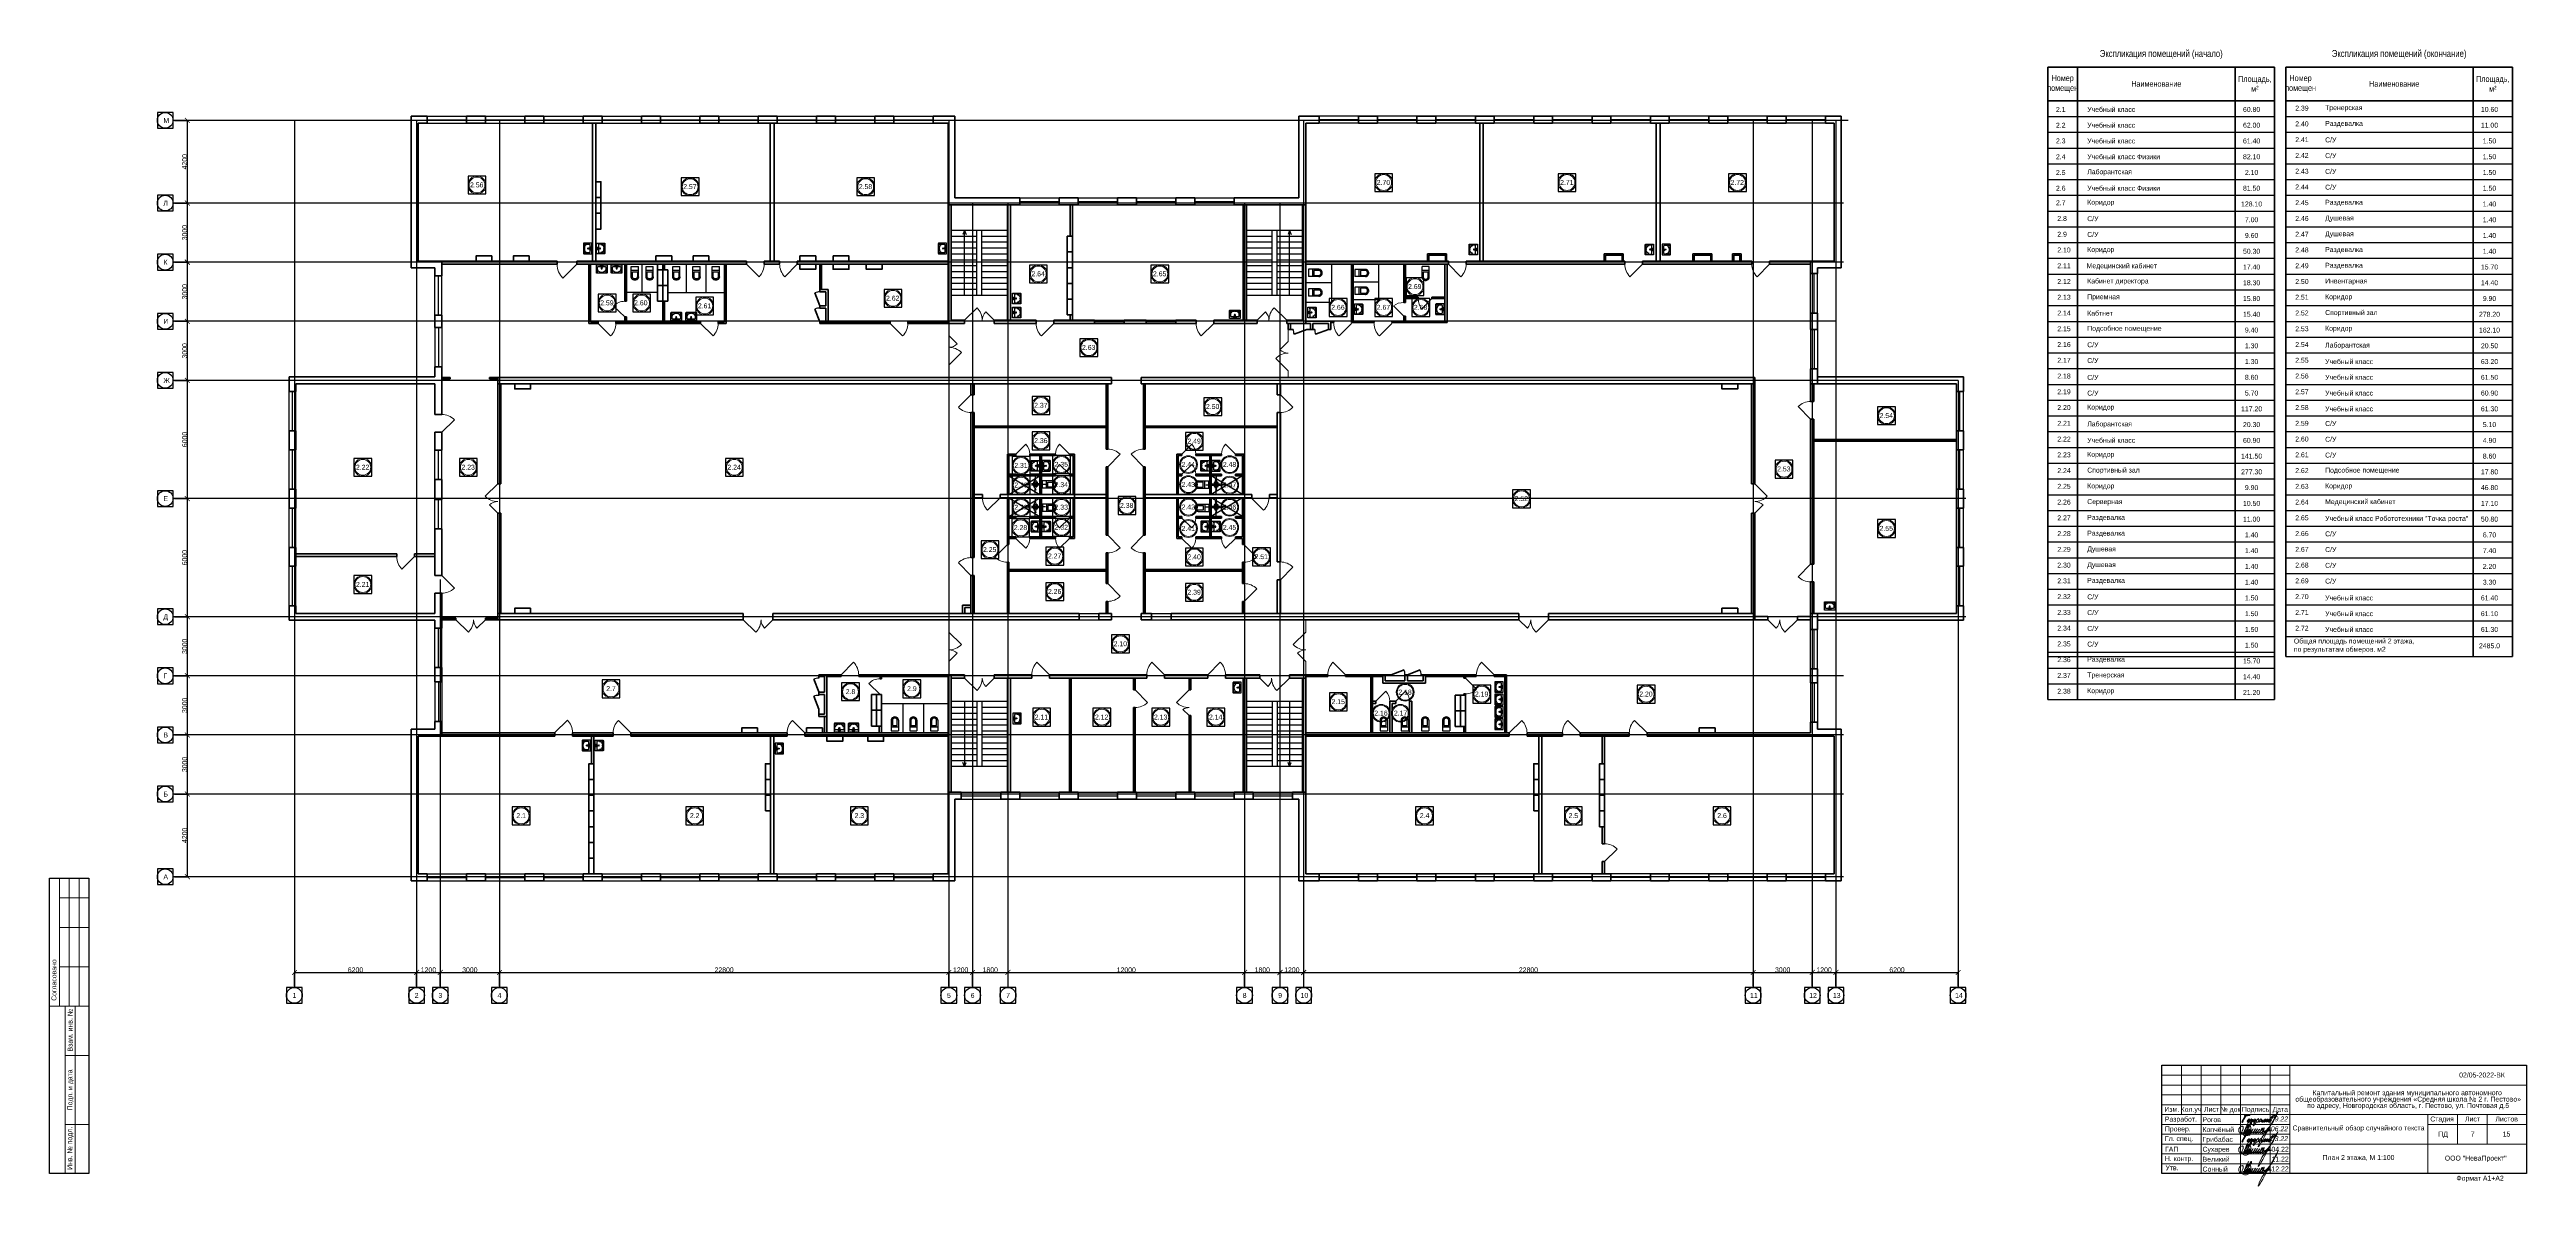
# Model space of a CAD drawing. Header units: metres. Extents: x 0 to 126, y 0 to 58.
import ezdxf
from ezdxf.enums import TextEntityAlignment as Align

# ---------------------------------------------------------------- set-up
doc = ezdxf.new("R2010")
doc.units = ezdxf.units.M
doc.linetypes.add('ACAD_ISO04W100', pattern=[30, 24, -3, 0, -3])
doc.linetypes.add('DGN Style 3', pattern=[499.525246, 356.803747, -142.721499])
for name, color, linetype, lineweight in [('Level 63', 7, 'Continuous', 0), ('Двери', 250, 'Continuous', 5), ('Стены', 7, 'Continuous', 50)]:
    doc.layers.add(name, color=color, linetype=linetype, lineweight=lineweight)
for name, color, linetype in [('SANTEH', 7, 'Continuous'), ('YOLO_STAMP', 1, 'Continuous'), ('YOLO_TABLE', 1, 'Continuous'), ('Окна', 127, 'Continuous'), ('Оси', 30, 'Continuous'), ('Осн надпись', 7, 'Continuous'), ('размеры оси', 163, 'Continuous'), ('Сантехника', 7, 'Continuous')]:
    doc.layers.add(name, color=color, linetype=linetype)
doc.styles.add('_ТАБЛИЧНЫЙ(1-100)', font='arial.ttf', dxfattribs={"width": 0.8, "height": 300})
doc.styles.add('_ТЕКСТОВЫЙ', font='arial.ttf', dxfattribs={"width": 0.8})
doc.styles.add('Arial', font='ariali.ttf')
doc.styles.add('GOST 2.304', font='cs_gost2304.shx')
doc.styles.get("Standard").update_dxf_attribs({"font": 'arial.ttf'})
doc.styles.add('Style-Arial', font='arial.ttf')
doc.dimstyles.new('100', dxfattribs={"dimtxt": 0.25, "dimasz": 0.25, "dimexe": 0.0125, "dimexo": 0.0625, "dimgap": 0.0065, "dimtad": 1, "dimlfac": 1000, "dimtxsty": 'Standard', "dimblk": 'ARCHTICK', "dimcen": 0.25, "dimadec": 0, "dimazin": 0, "dimtfac": 1, "dimtmove": 0, "dimatfit": 3, "dimldrblk": 'ARCHTICK', "dimfxl": 1, "dimarcsym": 0})

# ---------------------------------------------------------------- blocks, each defined once
blk = doc.blocks.new('Rac7')
at = {"color": 0}
for p, q in [((-39501, -24232), (-39501, -23830)), ((-39474, -23808), (-38988, -23808)), ((-39457, -23859), (-39457, -24115)), ((-39032, -23838), (-39430, -23838)), ((-39221, -23855), (-39241, -23855)), ((-39005, -24115), (-39005, -23859)), ((-39005, -23859), (-39005, -23859)), ((-38961, -23830), (-38961, -24232)), ((-38961, -24232), (-39501, -24232)), ((-39430, -24136), (-39253, -24136)), ((-39297, -24164), (-39253, -24164)), ((-39297, -24194), (-39297, -24164)), ((-39165, -24194), (-39297, -24194)), ((-39253, -24186), (-39253, -24094)), ((-39253, -24186), (-39209, -24186)), ((-39209, -24186), (-39209, -24094)), ((-39209, -24136), (-39032, -24136)), ((-39209, -24164), (-39165, -24164)), ((-39165, -24164), (-39165, -24194))]:
    blk.add_line(p, q, dxfattribs=at)
at = {"color": 0, "extrusion": (0, 0, -1)}
for centre, major_axis, start_param, end_param in [((-39474, -23830), (-27, 0), 0, 1.5707963), ((-39430, -23859), (-27, 0), 0, 1.5707963), ((-39241, -24007), (-194, 0), 0, 1.5707963), ((-39221, -24007), (-194, 0), 1.5707963, 3.1415927), ((-39032, -23859), (-27, 0), 1.5707963, 3.1415927), ((-38988, -23830), (-27, 0), 1.5707963, 3.1415927), ((-39430, -24115), (-27, 0), -1.5707963, 0), ((-39231, -24104), (-25.3, 0), 0.5528156, 2.5887771), ((-39032, -24115), (-27, 0), -3.1415927, -1.5707963)]:
    blk.add_ellipse(centre, major_axis=major_axis, ratio=0.7857143, start_param=start_param, end_param=end_param, dxfattribs=at)
blk.add_ellipse((-39231, -24048), major_axis=(-27.9, 0), ratio=0.7857143, dxfattribs=at)
blk = doc.blocks.new('WC With Cistern_103')
at = {"layer": 'SANTEH', "linetype": 'Continuous'}
for p, q in [((0, 170), (0, 700)), ((370, 700), (0, 700)), ((370, 500), (0, 500)), ((60, 425), (60, 170)), ((310, 425), (60, 425)), ((310, 170), (310, 425)), ((370, 170), (370, 700))]:
    blk.add_line(p, q, dxfattribs=at)
for points in [[(0, 170), (1, 151), (4, 133), (10, 115), (17, 97), (27, 81), (38, 66), (51, 52), (65, 40)], [(60, 170), (61, 158), (63, 146), (66, 135), (71, 124), (77, 114), (84, 104), (92, 96), (101, 88)], [(65, 40), (92, 23), (122, 10), (153, 3), (185, 0), (217, 3), (248, 10), (278, 23), (305, 40)], [(101, 88), (120, 76), (141, 67), (163, 62), (185, 60), (207, 62), (229, 67), (250, 76), (269, 88)], [(269, 88), (278, 96), (286, 104), (293, 114), (299, 124), (304, 135), (307, 146), (309, 158), (310, 170)], [(305, 40), (319, 52), (332, 66), (343, 81), (353, 97), (360, 115), (366, 133), (369, 151), (370, 170)]]:
    blk.add_lwpolyline(points, dxfattribs=at)
blk = doc.blocks.new('_ArchTick')
at = {"color": 0, "linetype": 'ByBlock', "const_width": 0.15}
blk.add_lwpolyline([(-0.5, -0.5), (0.5, 0.5)], dxfattribs=at)
blk = doc.blocks.new('*D26')
at = {"layer": 'Defpoints', "color": 0, "transparency": 16777216}
for p in [(18.62, 10.72), (12.42, 9.96), (18.62, 9.96)]:
    blk.add_point(p, dxfattribs=at)
at = {"layer": 'размеры оси', "color": 0, "lineweight": -2, "transparency": 16777216}
for p, q in [((12.42, 10.02), (12.42, 10.73)), ((12.42, 10.72), (18.62, 10.72)), ((18.62, 10.02), (18.62, 10.73))]:
    blk.add_line(p, q, dxfattribs=at)
at = {"layer": 'размеры оси', "color": 0, "lineweight": -2, "transparency": 16777216, "xscale": 0.25, "yscale": 0.25, "zscale": 0.25, "rotation": 180}
blk.add_blockref('_ArchTick', (12.42, 10.72), dxfattribs=at)
at = {"layer": 'размеры оси', "color": 0, "lineweight": -2, "transparency": 16777216, "xscale": 0.25, "yscale": 0.25, "zscale": 0.25}
blk.add_blockref('_ArchTick', (18.62, 10.72), dxfattribs=at)
at = {"layer": 'размеры оси', "color": 0, "transparency": 16777216, "insert": (15.52, 10.85), "char_height": 0.25, "attachment_point": 5}
blk.add_mtext('6200', dxfattribs=at)
blk = doc.blocks.new('*D27')
at = {"layer": 'Defpoints', "color": 0, "transparency": 16777216}
for p in [(19.82, 10.72), (18.62, 9.96), (19.82, 9.96)]:
    blk.add_point(p, dxfattribs=at)
at = {"layer": 'размеры оси', "color": 0, "lineweight": -2, "transparency": 16777216}
for p, q in [((18.62, 10.02), (18.62, 10.73)), ((18.62, 10.72), (19.82, 10.72)), ((19.82, 10.02), (19.82, 10.73))]:
    blk.add_line(p, q, dxfattribs=at)
at = {"layer": 'размеры оси', "color": 0, "lineweight": -2, "transparency": 16777216, "xscale": 0.25, "yscale": 0.25, "zscale": 0.25, "rotation": 180}
blk.add_blockref('_ArchTick', (18.62, 10.72), dxfattribs=at)
at = {"layer": 'размеры оси', "color": 0, "lineweight": -2, "transparency": 16777216, "xscale": 0.25, "yscale": 0.25, "zscale": 0.25}
blk.add_blockref('_ArchTick', (19.82, 10.72), dxfattribs=at)
at = {"layer": 'размеры оси', "color": 0, "transparency": 16777216, "insert": (19.22, 10.85), "char_height": 0.25, "attachment_point": 5}
blk.add_mtext('1200', dxfattribs=at)
blk = doc.blocks.new('*D28')
at = {"layer": 'Defpoints', "color": 0, "transparency": 16777216}
for p in [(22.82, 10.72), (19.82, 9.96), (22.82, 9.96)]:
    blk.add_point(p, dxfattribs=at)
at = {"layer": 'размеры оси', "color": 0, "lineweight": -2, "transparency": 16777216}
for p, q in [((19.82, 10.02), (19.82, 10.73)), ((19.82, 10.72), (22.82, 10.72)), ((22.82, 10.02), (22.82, 10.73))]:
    blk.add_line(p, q, dxfattribs=at)
at = {"layer": 'размеры оси', "color": 0, "lineweight": -2, "transparency": 16777216, "xscale": 0.25, "yscale": 0.25, "zscale": 0.25, "rotation": 180}
blk.add_blockref('_ArchTick', (19.82, 10.72), dxfattribs=at)
at = {"layer": 'размеры оси', "color": 0, "lineweight": -2, "transparency": 16777216, "xscale": 0.25, "yscale": 0.25, "zscale": 0.25}
blk.add_blockref('_ArchTick', (22.82, 10.72), dxfattribs=at)
at = {"layer": 'размеры оси', "color": 0, "transparency": 16777216, "insert": (21.32, 10.85), "char_height": 0.25, "attachment_point": 5}
blk.add_mtext('3000', dxfattribs=at)
blk = doc.blocks.new('*D29')
at = {"layer": 'Defpoints', "color": 0, "transparency": 16777216}
for p in [(45.62, 10.72), (22.82, 9.96), (45.62, 9.96)]:
    blk.add_point(p, dxfattribs=at)
at = {"layer": 'размеры оси', "color": 0, "lineweight": -2, "transparency": 16777216}
for p, q in [((22.82, 10.02), (22.82, 10.73)), ((22.82, 10.72), (45.62, 10.72)), ((45.62, 10.02), (45.62, 10.73))]:
    blk.add_line(p, q, dxfattribs=at)
at = {"layer": 'размеры оси', "color": 0, "lineweight": -2, "transparency": 16777216, "xscale": 0.25, "yscale": 0.25, "zscale": 0.25, "rotation": 180}
blk.add_blockref('_ArchTick', (22.82, 10.72), dxfattribs=at)
at = {"layer": 'размеры оси', "color": 0, "lineweight": -2, "transparency": 16777216, "xscale": 0.25, "yscale": 0.25, "zscale": 0.25}
blk.add_blockref('_ArchTick', (45.62, 10.72), dxfattribs=at)
at = {"layer": 'размеры оси', "color": 0, "transparency": 16777216, "insert": (34.22, 10.85), "char_height": 0.25, "attachment_point": 5}
blk.add_mtext('22800', dxfattribs=at)
blk = doc.blocks.new('*D30')
at = {"layer": 'Defpoints', "color": 0, "transparency": 16777216}
for p in [(46.82, 10.72), (45.62, 9.96), (46.82, 9.96)]:
    blk.add_point(p, dxfattribs=at)
at = {"layer": 'размеры оси', "color": 0, "lineweight": -2, "transparency": 16777216}
for p, q in [((45.62, 10.02), (45.62, 10.73)), ((45.62, 10.72), (46.82, 10.72)), ((46.82, 10.02), (46.82, 10.73))]:
    blk.add_line(p, q, dxfattribs=at)
at = {"layer": 'размеры оси', "color": 0, "lineweight": -2, "transparency": 16777216, "xscale": 0.25, "yscale": 0.25, "zscale": 0.25, "rotation": 180}
blk.add_blockref('_ArchTick', (45.62, 10.72), dxfattribs=at)
at = {"layer": 'размеры оси', "color": 0, "lineweight": -2, "transparency": 16777216, "xscale": 0.25, "yscale": 0.25, "zscale": 0.25}
blk.add_blockref('_ArchTick', (46.82, 10.72), dxfattribs=at)
at = {"layer": 'размеры оси', "color": 0, "transparency": 16777216, "insert": (46.22, 10.85), "char_height": 0.25, "attachment_point": 5}
blk.add_mtext('1200', dxfattribs=at)
blk = doc.blocks.new('*D31')
at = {"layer": 'Defpoints', "color": 0, "transparency": 16777216}
for p in [(48.62, 10.72), (46.82, 9.96), (48.62, 9.96)]:
    blk.add_point(p, dxfattribs=at)
at = {"layer": 'размеры оси', "color": 0, "lineweight": -2, "transparency": 16777216}
for p, q in [((46.82, 10.02), (46.82, 10.73)), ((46.82, 10.72), (48.62, 10.72)), ((48.62, 10.02), (48.62, 10.73))]:
    blk.add_line(p, q, dxfattribs=at)
at = {"layer": 'размеры оси', "color": 0, "lineweight": -2, "transparency": 16777216, "xscale": 0.25, "yscale": 0.25, "zscale": 0.25, "rotation": 180}
blk.add_blockref('_ArchTick', (46.82, 10.72), dxfattribs=at)
at = {"layer": 'размеры оси', "color": 0, "lineweight": -2, "transparency": 16777216, "xscale": 0.25, "yscale": 0.25, "zscale": 0.25}
blk.add_blockref('_ArchTick', (48.62, 10.72), dxfattribs=at)
at = {"layer": 'размеры оси', "color": 0, "transparency": 16777216, "insert": (47.72, 10.85), "char_height": 0.25, "attachment_point": 5}
blk.add_mtext('1800', dxfattribs=at)
blk = doc.blocks.new('*D32')
at = {"layer": 'Defpoints', "color": 0, "transparency": 16777216}
for p in [(60.62, 10.72), (48.62, 9.96), (60.62, 9.96)]:
    blk.add_point(p, dxfattribs=at)
at = {"layer": 'размеры оси', "color": 0, "lineweight": -2, "transparency": 16777216}
for p, q in [((48.62, 10.02), (48.62, 10.73)), ((48.62, 10.72), (60.62, 10.72)), ((60.62, 10.02), (60.62, 10.73))]:
    blk.add_line(p, q, dxfattribs=at)
at = {"layer": 'размеры оси', "color": 0, "lineweight": -2, "transparency": 16777216, "xscale": 0.25, "yscale": 0.25, "zscale": 0.25, "rotation": 180}
blk.add_blockref('_ArchTick', (48.62, 10.72), dxfattribs=at)
at = {"layer": 'размеры оси', "color": 0, "lineweight": -2, "transparency": 16777216, "xscale": 0.25, "yscale": 0.25, "zscale": 0.25}
blk.add_blockref('_ArchTick', (60.62, 10.72), dxfattribs=at)
at = {"layer": 'размеры оси', "color": 0, "transparency": 16777216, "insert": (54.62, 10.85), "char_height": 0.25, "attachment_point": 5}
blk.add_mtext('12000', dxfattribs=at)
blk = doc.blocks.new('*D33')
at = {"layer": 'Defpoints', "color": 0, "transparency": 16777216}
for p in [(62.42, 10.72), (60.62, 9.96), (62.42, 9.96)]:
    blk.add_point(p, dxfattribs=at)
at = {"layer": 'размеры оси', "color": 0, "lineweight": -2, "transparency": 16777216}
for p, q in [((60.62, 10.02), (60.62, 10.73)), ((60.62, 10.72), (62.42, 10.72)), ((62.42, 10.02), (62.42, 10.73))]:
    blk.add_line(p, q, dxfattribs=at)
at = {"layer": 'размеры оси', "color": 0, "lineweight": -2, "transparency": 16777216, "xscale": 0.25, "yscale": 0.25, "zscale": 0.25, "rotation": 180}
blk.add_blockref('_ArchTick', (60.62, 10.72), dxfattribs=at)
at = {"layer": 'размеры оси', "color": 0, "lineweight": -2, "transparency": 16777216, "xscale": 0.25, "yscale": 0.25, "zscale": 0.25}
blk.add_blockref('_ArchTick', (62.42, 10.72), dxfattribs=at)
at = {"layer": 'размеры оси', "color": 0, "transparency": 16777216, "insert": (61.52, 10.85), "char_height": 0.25, "attachment_point": 5}
blk.add_mtext('1800', dxfattribs=at)
blk = doc.blocks.new('*D34')
at = {"layer": 'Defpoints', "color": 0, "transparency": 16777216}
for p in [(63.62, 10.72), (62.42, 9.96), (63.62, 9.96)]:
    blk.add_point(p, dxfattribs=at)
at = {"layer": 'размеры оси', "color": 0, "lineweight": -2, "transparency": 16777216}
for p, q in [((62.42, 10.02), (62.42, 10.73)), ((62.42, 10.72), (63.62, 10.72)), ((63.62, 10.02), (63.62, 10.73))]:
    blk.add_line(p, q, dxfattribs=at)
at = {"layer": 'размеры оси', "color": 0, "lineweight": -2, "transparency": 16777216, "xscale": 0.25, "yscale": 0.25, "zscale": 0.25, "rotation": 180}
blk.add_blockref('_ArchTick', (62.42, 10.72), dxfattribs=at)
at = {"layer": 'размеры оси', "color": 0, "lineweight": -2, "transparency": 16777216, "xscale": 0.25, "yscale": 0.25, "zscale": 0.25}
blk.add_blockref('_ArchTick', (63.62, 10.72), dxfattribs=at)
at = {"layer": 'размеры оси', "color": 0, "transparency": 16777216, "insert": (63.02, 10.85), "char_height": 0.25, "attachment_point": 5}
blk.add_mtext('1200', dxfattribs=at)
blk = doc.blocks.new('*D35')
at = {"layer": 'Defpoints', "color": 0, "transparency": 16777216}
for p in [(86.42, 10.72), (63.62, 9.96), (86.42, 9.96)]:
    blk.add_point(p, dxfattribs=at)
at = {"layer": 'размеры оси', "color": 0, "lineweight": -2, "transparency": 16777216}
for p, q in [((63.62, 10.02), (63.62, 10.73)), ((63.62, 10.72), (86.42, 10.72)), ((86.42, 10.02), (86.42, 10.73))]:
    blk.add_line(p, q, dxfattribs=at)
at = {"layer": 'размеры оси', "color": 0, "lineweight": -2, "transparency": 16777216, "xscale": 0.25, "yscale": 0.25, "zscale": 0.25, "rotation": 180}
blk.add_blockref('_ArchTick', (63.62, 10.72), dxfattribs=at)
at = {"layer": 'размеры оси', "color": 0, "lineweight": -2, "transparency": 16777216, "xscale": 0.25, "yscale": 0.25, "zscale": 0.25}
blk.add_blockref('_ArchTick', (86.42, 10.72), dxfattribs=at)
at = {"layer": 'размеры оси', "color": 0, "transparency": 16777216, "insert": (75.02, 10.85), "char_height": 0.25, "attachment_point": 5}
blk.add_mtext('22800', dxfattribs=at)
blk = doc.blocks.new('*D36')
at = {"layer": 'Defpoints', "color": 0, "transparency": 16777216}
for p in [(89.42, 10.72), (86.42, 9.96), (89.42, 9.96)]:
    blk.add_point(p, dxfattribs=at)
at = {"layer": 'размеры оси', "color": 0, "lineweight": -2, "transparency": 16777216}
for p, q in [((86.42, 10.02), (86.42, 10.73)), ((86.42, 10.72), (89.42, 10.72)), ((89.42, 10.02), (89.42, 10.73))]:
    blk.add_line(p, q, dxfattribs=at)
at = {"layer": 'размеры оси', "color": 0, "lineweight": -2, "transparency": 16777216, "xscale": 0.25, "yscale": 0.25, "zscale": 0.25, "rotation": 180}
blk.add_blockref('_ArchTick', (86.42, 10.72), dxfattribs=at)
at = {"layer": 'размеры оси', "color": 0, "lineweight": -2, "transparency": 16777216, "xscale": 0.25, "yscale": 0.25, "zscale": 0.25}
blk.add_blockref('_ArchTick', (89.42, 10.72), dxfattribs=at)
at = {"layer": 'размеры оси', "color": 0, "transparency": 16777216, "insert": (87.92, 10.85), "char_height": 0.25, "attachment_point": 5}
blk.add_mtext('3000', dxfattribs=at)
blk = doc.blocks.new('*D37')
at = {"layer": 'Defpoints', "color": 0, "transparency": 16777216}
for p in [(90.62, 10.72), (89.42, 9.96), (90.62, 9.96)]:
    blk.add_point(p, dxfattribs=at)
at = {"layer": 'размеры оси', "color": 0, "lineweight": -2, "transparency": 16777216}
for p, q in [((89.42, 10.02), (89.42, 10.73)), ((89.42, 10.72), (90.62, 10.72)), ((90.62, 10.02), (90.62, 10.73))]:
    blk.add_line(p, q, dxfattribs=at)
at = {"layer": 'размеры оси', "color": 0, "lineweight": -2, "transparency": 16777216, "xscale": 0.25, "yscale": 0.25, "zscale": 0.25, "rotation": 180}
blk.add_blockref('_ArchTick', (89.42, 10.72), dxfattribs=at)
at = {"layer": 'размеры оси', "color": 0, "lineweight": -2, "transparency": 16777216, "xscale": 0.25, "yscale": 0.25, "zscale": 0.25}
blk.add_blockref('_ArchTick', (90.62, 10.72), dxfattribs=at)
at = {"layer": 'размеры оси', "color": 0, "transparency": 16777216, "insert": (90.02, 10.85), "char_height": 0.25, "attachment_point": 5}
blk.add_mtext('1200', dxfattribs=at)
blk = doc.blocks.new('*D38')
at = {"layer": 'Defpoints', "color": 0, "transparency": 16777216}
for p in [(96.82, 10.72), (90.62, 9.96), (96.82, 9.96)]:
    blk.add_point(p, dxfattribs=at)
at = {"layer": 'размеры оси', "color": 0, "lineweight": -2, "transparency": 16777216}
for p, q in [((90.62, 10.02), (90.62, 10.73)), ((90.62, 10.72), (96.82, 10.72)), ((96.82, 10.02), (96.82, 10.73))]:
    blk.add_line(p, q, dxfattribs=at)
at = {"layer": 'размеры оси', "color": 0, "lineweight": -2, "transparency": 16777216, "xscale": 0.25, "yscale": 0.25, "zscale": 0.25, "rotation": 180}
blk.add_blockref('_ArchTick', (90.62, 10.72), dxfattribs=at)
at = {"layer": 'размеры оси', "color": 0, "lineweight": -2, "transparency": 16777216, "xscale": 0.25, "yscale": 0.25, "zscale": 0.25}
blk.add_blockref('_ArchTick', (96.82, 10.72), dxfattribs=at)
at = {"layer": 'размеры оси', "color": 0, "transparency": 16777216, "insert": (93.72, 10.85), "char_height": 0.25, "attachment_point": 5}
blk.add_mtext('6200', dxfattribs=at)
blk = doc.blocks.new('*D39')
at = {"layer": 'Defpoints', "color": 0, "transparency": 16777216}
for p in [(6.27, 19.78), (6.99, 19.78), (6.27, 15.58)]:
    blk.add_point(p, dxfattribs=at)
at = {"layer": 'размеры оси', "color": 0, "lineweight": -2, "transparency": 16777216}
for p, q in [((6.33, 19.78), (7, 19.78)), ((6.99, 15.58), (6.99, 19.78)), ((6.33, 15.58), (7, 15.58))]:
    blk.add_line(p, q, dxfattribs=at)
at = {"layer": 'размеры оси', "color": 0, "lineweight": -2, "transparency": 16777216, "xscale": 0.25, "yscale": 0.25, "zscale": 0.25}
for p, rotation in [((6.99, 19.78), 90), ((6.99, 15.58), 270)]:
    blk.add_blockref('_ArchTick', p, dxfattribs=dict(at, rotation=rotation))
at = {"layer": 'размеры оси', "color": 0, "transparency": 16777216, "insert": (6.85, 17.68), "char_height": 0.25, "attachment_point": 5, "rotation": 90}
blk.add_mtext('4200', dxfattribs=at)
blk = doc.blocks.new('*D40')
at = {"layer": 'Defpoints', "color": 0, "transparency": 16777216}
for p in [(6.27, 22.78), (6.99, 22.78), (6.27, 19.78)]:
    blk.add_point(p, dxfattribs=at)
at = {"layer": 'размеры оси', "color": 0, "lineweight": -2, "transparency": 16777216}
for p, q in [((6.33, 22.78), (7, 22.78)), ((6.99, 19.78), (6.99, 22.78)), ((6.33, 19.78), (7, 19.78))]:
    blk.add_line(p, q, dxfattribs=at)
at = {"layer": 'размеры оси', "color": 0, "lineweight": -2, "transparency": 16777216, "xscale": 0.25, "yscale": 0.25, "zscale": 0.25}
for p, rotation in [((6.99, 22.78), 90), ((6.99, 19.78), 270)]:
    blk.add_blockref('_ArchTick', p, dxfattribs=dict(at, rotation=rotation))
at = {"layer": 'размеры оси', "color": 0, "transparency": 16777216, "insert": (6.85, 21.28), "char_height": 0.25, "attachment_point": 5, "rotation": 90}
blk.add_mtext('3000', dxfattribs=at)
blk = doc.blocks.new('*D41')
at = {"layer": 'Defpoints', "color": 0, "transparency": 16777216}
for p in [(6.27, 25.78), (6.99, 25.78), (6.27, 22.78)]:
    blk.add_point(p, dxfattribs=at)
at = {"layer": 'размеры оси', "color": 0, "lineweight": -2, "transparency": 16777216}
for p, q in [((6.33, 25.78), (7, 25.78)), ((6.99, 22.78), (6.99, 25.78)), ((6.33, 22.78), (7, 22.78))]:
    blk.add_line(p, q, dxfattribs=at)
at = {"layer": 'размеры оси', "color": 0, "lineweight": -2, "transparency": 16777216, "xscale": 0.25, "yscale": 0.25, "zscale": 0.25}
for p, rotation in [((6.99, 25.78), 90), ((6.99, 22.78), 270)]:
    blk.add_blockref('_ArchTick', p, dxfattribs=dict(at, rotation=rotation))
at = {"layer": 'размеры оси', "color": 0, "transparency": 16777216, "insert": (6.85, 24.28), "char_height": 0.25, "attachment_point": 5, "rotation": 90}
blk.add_mtext('3000', dxfattribs=at)
blk = doc.blocks.new('*D42')
at = {"layer": 'Defpoints', "color": 0, "transparency": 16777216}
for p in [(6.27, 28.78), (6.99, 28.78), (6.27, 25.78)]:
    blk.add_point(p, dxfattribs=at)
at = {"layer": 'размеры оси', "color": 0, "lineweight": -2, "transparency": 16777216}
for p, q in [((6.33, 28.78), (7, 28.78)), ((6.99, 25.78), (6.99, 28.78)), ((6.33, 25.78), (7, 25.78))]:
    blk.add_line(p, q, dxfattribs=at)
at = {"layer": 'размеры оси', "color": 0, "lineweight": -2, "transparency": 16777216, "xscale": 0.25, "yscale": 0.25, "zscale": 0.25}
for p, rotation in [((6.99, 28.78), 90), ((6.99, 25.78), 270)]:
    blk.add_blockref('_ArchTick', p, dxfattribs=dict(at, rotation=rotation))
at = {"layer": 'размеры оси', "color": 0, "transparency": 16777216, "insert": (6.85, 27.28), "char_height": 0.25, "attachment_point": 5, "rotation": 90}
blk.add_mtext('3000', dxfattribs=at)
blk = doc.blocks.new('*D43')
at = {"layer": 'Defpoints', "color": 0, "transparency": 16777216}
for p in [(6.27, 34.78), (6.99, 34.78), (6.27, 28.78)]:
    blk.add_point(p, dxfattribs=at)
at = {"layer": 'размеры оси', "color": 0, "lineweight": -2, "transparency": 16777216}
for p, q in [((6.33, 34.78), (7, 34.78)), ((6.99, 28.78), (6.99, 34.78)), ((6.33, 28.78), (7, 28.78))]:
    blk.add_line(p, q, dxfattribs=at)
at = {"layer": 'размеры оси', "color": 0, "lineweight": -2, "transparency": 16777216, "xscale": 0.25, "yscale": 0.25, "zscale": 0.25}
for p, rotation in [((6.99, 34.78), 90), ((6.99, 28.78), 270)]:
    blk.add_blockref('_ArchTick', p, dxfattribs=dict(at, rotation=rotation))
at = {"layer": 'размеры оси', "color": 0, "transparency": 16777216, "insert": (6.85, 31.78), "char_height": 0.25, "attachment_point": 5, "rotation": 90}
blk.add_mtext('6000', dxfattribs=at)
blk = doc.blocks.new('*D44')
at = {"layer": 'Defpoints', "color": 0, "transparency": 16777216}
for p in [(6.27, 40.78), (6.99, 40.78), (6.27, 34.78)]:
    blk.add_point(p, dxfattribs=at)
at = {"layer": 'размеры оси', "color": 0, "lineweight": -2, "transparency": 16777216}
for p, q in [((6.33, 40.78), (7, 40.78)), ((6.99, 34.78), (6.99, 40.78)), ((6.33, 34.78), (7, 34.78))]:
    blk.add_line(p, q, dxfattribs=at)
at = {"layer": 'размеры оси', "color": 0, "lineweight": -2, "transparency": 16777216, "xscale": 0.25, "yscale": 0.25, "zscale": 0.25}
for p, rotation in [((6.99, 40.78), 90), ((6.99, 34.78), 270)]:
    blk.add_blockref('_ArchTick', p, dxfattribs=dict(at, rotation=rotation))
at = {"layer": 'размеры оси', "color": 0, "transparency": 16777216, "insert": (6.85, 37.78), "char_height": 0.25, "attachment_point": 5, "rotation": 90}
blk.add_mtext('6000', dxfattribs=at)
blk = doc.blocks.new('*D45')
at = {"layer": 'Defpoints', "color": 0, "transparency": 16777216}
for p in [(6.27, 43.78), (6.99, 43.78), (6.27, 40.78)]:
    blk.add_point(p, dxfattribs=at)
at = {"layer": 'размеры оси', "color": 0, "lineweight": -2, "transparency": 16777216}
for p, q in [((6.33, 43.78), (7, 43.78)), ((6.99, 40.78), (6.99, 43.78)), ((6.33, 40.78), (7, 40.78))]:
    blk.add_line(p, q, dxfattribs=at)
at = {"layer": 'размеры оси', "color": 0, "lineweight": -2, "transparency": 16777216, "xscale": 0.25, "yscale": 0.25, "zscale": 0.25}
for p, rotation in [((6.99, 43.78), 90), ((6.99, 40.78), 270)]:
    blk.add_blockref('_ArchTick', p, dxfattribs=dict(at, rotation=rotation))
at = {"layer": 'размеры оси', "color": 0, "transparency": 16777216, "insert": (6.85, 42.28), "char_height": 0.25, "attachment_point": 5, "rotation": 90}
blk.add_mtext('3000', dxfattribs=at)
blk = doc.blocks.new('*D46')
at = {"layer": 'Defpoints', "color": 0, "transparency": 16777216}
for p in [(6.27, 46.78), (6.99, 46.78), (6.27, 43.78)]:
    blk.add_point(p, dxfattribs=at)
at = {"layer": 'размеры оси', "color": 0, "lineweight": -2, "transparency": 16777216}
for p, q in [((6.33, 46.78), (7, 46.78)), ((6.99, 43.78), (6.99, 46.78)), ((6.33, 43.78), (7, 43.78))]:
    blk.add_line(p, q, dxfattribs=at)
at = {"layer": 'размеры оси', "color": 0, "lineweight": -2, "transparency": 16777216, "xscale": 0.25, "yscale": 0.25, "zscale": 0.25}
for p, rotation in [((6.99, 46.78), 90), ((6.99, 43.78), 270)]:
    blk.add_blockref('_ArchTick', p, dxfattribs=dict(at, rotation=rotation))
at = {"layer": 'размеры оси', "color": 0, "transparency": 16777216, "insert": (6.85, 45.28), "char_height": 0.25, "attachment_point": 5, "rotation": 90}
blk.add_mtext('3000', dxfattribs=at)
blk = doc.blocks.new('*D47')
at = {"layer": 'Defpoints', "color": 0, "transparency": 16777216}
for p in [(6.27, 49.78), (6.99, 49.78), (6.27, 46.78)]:
    blk.add_point(p, dxfattribs=at)
at = {"layer": 'размеры оси', "color": 0, "lineweight": -2, "transparency": 16777216}
for p, q in [((6.33, 49.78), (7, 49.78)), ((6.99, 46.78), (6.99, 49.78)), ((6.33, 46.78), (7, 46.78))]:
    blk.add_line(p, q, dxfattribs=at)
at = {"layer": 'размеры оси', "color": 0, "lineweight": -2, "transparency": 16777216, "xscale": 0.25, "yscale": 0.25, "zscale": 0.25}
for p, rotation in [((6.99, 49.78), 90), ((6.99, 46.78), 270)]:
    blk.add_blockref('_ArchTick', p, dxfattribs=dict(at, rotation=rotation))
at = {"layer": 'размеры оси', "color": 0, "transparency": 16777216, "insert": (6.85, 48.28), "char_height": 0.25, "attachment_point": 5, "rotation": 90}
blk.add_mtext('3000', dxfattribs=at)
blk = doc.blocks.new('*D48')
at = {"layer": 'Defpoints', "color": 0, "transparency": 16777216}
for p in [(6.27, 53.98), (6.99, 53.98), (6.27, 49.78)]:
    blk.add_point(p, dxfattribs=at)
at = {"layer": 'размеры оси', "color": 0, "lineweight": -2, "transparency": 16777216}
for p, q in [((6.33, 53.98), (7, 53.98)), ((6.99, 49.78), (6.99, 53.98)), ((6.33, 49.78), (7, 49.78))]:
    blk.add_line(p, q, dxfattribs=at)
at = {"layer": 'размеры оси', "color": 0, "lineweight": -2, "transparency": 16777216, "xscale": 0.25, "yscale": 0.25, "zscale": 0.25}
for p, rotation in [((6.99, 53.98), 90), ((6.99, 49.78), 270)]:
    blk.add_blockref('_ArchTick', p, dxfattribs=dict(at, rotation=rotation))
at = {"layer": 'размеры оси', "color": 0, "transparency": 16777216, "insert": (6.85, 51.88), "char_height": 0.25, "attachment_point": 5, "rotation": 90}
blk.add_mtext('4200', dxfattribs=at)
blk = doc.blocks.new('*U19')
at = {"linetype": 'Continuous', "lineweight": 0}
h = blk.add_hatch(color=5, dxfattribs=at)
edge = h.paths.add_edge_path()
edge.add_spline(control_points=[(-528, 199), (-508, 201), (-488, 203), (-468, 205), (-447, 207), (-426, 209), (-406, 210), (-386, 212), (-367, 212)], knot_values=[0, 0, 0, 0.25, 0.25, 0.5, 0.5, 0.75, 0.75, 1, 1, 1], degree=2, periodic=0)
edge.add_line((-367, 212), (-362, 212))
edge.add_spline(control_points=[(-362, 212), (-358, 212), (-358, 213), (-358, 217), (-361, 219), (-364, 222), (-369, 223), (-374, 225), (-380, 225), (-385, 225), (-390, 225)], knot_values=[0, 0, 0, 0.2, 0.2, 0.4, 0.4, 0.6, 0.6, 0.8, 0.8, 1, 1, 1], degree=2, periodic=0)
edge.add_line((-390, 225), (-400, 225))
edge.add_spline(control_points=[(-400, 225), (-433, 225), (-466, 222), (-498, 219), (-530, 215)], knot_values=[0, 0, 0, 0.5, 0.5, 1, 1, 1], degree=2, periodic=0)
edge.add_line((-530, 215), (-539, 216))
edge.add_line((-539, 216), (-545, 213))
edge.add_spline(control_points=[(-545, 213), (-551, 212), (-558, 211), (-566, 210), (-573, 208), (-581, 207), (-588, 206), (-596, 204), (-602, 202), (-606, 201), (-606, 197), (-606, 192), (-604, 191), (-602, 189), (-598, 189), (-588, 189), (-578, 191), (-568, 193), (-559, 194)], knot_values=[0, 0, 0, 0.1111111, 0.1111111, 0.2222222, 0.2222222, 0.3333333, 0.3333333, 0.4444444, 0.4444444, 0.5555556, 0.5555556, 0.6666667, 0.6666667, 0.7777778, 0.7777778, 0.8888889, 0.8888889, 1, 1, 1], degree=2, periodic=0)
edge.add_spline(control_points=[(-559, 194), (-564, 187), (-575, 171), (-585, 154), (-598, 134), (-611, 114), (-624, 93), (-637, 71), (-648, 54), (-660, 34), (-671, 14), (-682, -6), (-690, -23), (-699, -41), (-703, -54), (-708, -67), (-707, -72), (-707, -75), (-705, -79), (-703, -83), (-700, -87), (-697, -91), (-694, -93), (-691, -96), (-688, -96), (-685, -95), (-680, -86), (-676, -77), (-671, -66), (-666, -54), (-662, -44), (-658, -34), (-657, -32)], knot_values=[0, 0, 0, 0.0625, 0.0625, 0.125, 0.125, 0.1875, 0.1875, 0.25, 0.25, 0.3125, 0.3125, 0.375, 0.375, 0.4375, 0.4375, 0.5, 0.5, 0.5625, 0.5625, 0.625, 0.625, 0.6875, 0.6875, 0.75, 0.75, 0.8125, 0.8125, 0.875, 0.875, 0.9375, 0.9375, 1, 1, 1], degree=2, periodic=0)
edge.add_spline(control_points=[(-657, -32), (-657, -29), (-660, -30)], knot_values=[0, 0, 0, 1, 1, 1], degree=2, periodic=0)
edge.add_spline(control_points=[(-660, -30), (-661, -31), (-664, -34), (-666, -37), (-669, -41), (-672, -45), (-675, -49), (-677, -52), (-678, -53)], knot_values=[0, 0, 0, 0.25, 0.25, 0.5, 0.5, 0.75, 0.75, 1, 1, 1], degree=2, periodic=0)
edge.add_line((-678, -53), (-679, -53))
edge.add_spline(control_points=[(-679, -53), (-679, -52), (-675, -43), (-670, -34), (-662, -19), (-653, -4), (-640, 16), (-628, 36), (-612, 61)], knot_values=[0, 0, 0, 0.25, 0.25, 0.5, 0.5, 0.75, 0.75, 1, 1, 1], degree=2, periodic=0)
edge.add_spline(control_points=[(-612, 61), (-598, 83), (-584, 105), (-570, 126), (-556, 149), (-549, 161), (-540, 173), (-532, 186), (-528, 199)], knot_values=[0, 0, 0, 0.25, 0.25, 0.5, 0.5, 0.75, 0.75, 1, 1, 1], degree=2, periodic=0)
h = blk.add_hatch(color=5, dxfattribs=at)
edge = h.paths.add_edge_path()
edge.add_line((-354, -17), (-356, -17))
edge.add_spline(control_points=[(-356, -17), (-361, -18), (-365, -18)], knot_values=[0, 0, 0, 1, 1, 1], degree=2, periodic=0)
edge.add_spline(control_points=[(-365, -18), (-371, -23), (-377, -29), (-385, -36), (-394, -42), (-402, -48), (-411, -53), (-419, -58), (-427, -61), (-434, -64), (-441, -64), (-447, -64), (-451, -59), (-455, -55), (-455, -47), (-455, -40), (-452, -31), (-449, -23), (-445, -15)], knot_values=[0, 0, 0, 0.0475219, 0.0475219, 0.1665817, 0.1665817, 0.2856415, 0.2856415, 0.4047012, 0.4047012, 0.523761, 0.523761, 0.6428207, 0.6428207, 0.7618805, 0.7618805, 0.8809402, 0.8809402, 1, 1, 1], degree=2, periodic=0)
edge.add_spline(control_points=[(-445, -15), (-436, -12), (-422, -7), (-409, -1), (-397, 6), (-385, 13), (-376, 21), (-367, 29), (-367, 36), (-367, 42), (-372, 45), (-378, 48), (-381, 50), (-385, 53), (-389, 56), (-392, 60), (-398, 60), (-406, 60), (-419, 51), (-432, 42), (-444, 28), (-457, 13), (-466, -5), (-475, -23), (-475, -42), (-475, -58), (-466, -67), (-457, -75), (-443, -75), (-434, -75), (-425, -72), (-416, -68), (-406, -63), (-397, -57), (-387, -49), (-378, -42), (-368, -34), (-364, -30), (-361, -27)], knot_values=[0, 0, 0, 0.0548705, 0.0548705, 0.1097411, 0.1097411, 0.1646116, 0.1646116, 0.2194821, 0.2194821, 0.2743526, 0.2743526, 0.3292232, 0.3292232, 0.3840937, 0.3840937, 0.4389642, 0.4389642, 0.4938347, 0.4938347, 0.5487053, 0.5487053, 0.6035758, 0.6035758, 0.6584463, 0.6584463, 0.7133168, 0.7133168, 0.7681874, 0.7681874, 0.8230579, 0.8230579, 0.8779284, 0.8779284, 0.9327989, 0.9327989, 0.9876695, 0.9876695, 1, 1, 1], degree=2, periodic=0)
edge.add_spline(control_points=[(-361, -27), (-357, -22), (-354, -17)], knot_values=[0, 0, 0, 1, 1, 1], degree=2, periodic=0)
edge = h.paths.add_edge_path(flags=16)
edge.add_spline(control_points=[(-434, 3), (-429, 11), (-423, 18), (-417, 24), (-412, 29), (-406, 34), (-401, 37), (-395, 40), (-392, 40), (-386, 40), (-384, 38), (-382, 36), (-382, 34)], knot_values=[0, 0, 0, 0.1666667, 0.1666667, 0.3333333, 0.3333333, 0.5, 0.5, 0.6666667, 0.6666667, 0.8333333, 0.8333333, 1, 1, 1], degree=2, periodic=0)
edge.add_spline(control_points=[(-382, 34), (-382, 32), (-387, 27), (-393, 23), (-400, 18), (-408, 13), (-417, 9), (-427, 5), (-434, 3)], knot_values=[0, 0, 0, 0.25, 0.25, 0.5, 0.5, 0.75, 0.75, 1, 1, 1], degree=2, periodic=0)
h = blk.add_hatch(color=5, dxfattribs=at)
edge = h.paths.add_edge_path()
edge.add_spline(control_points=[(-221, -28), (-224, -31), (-230, -35), (-237, -40), (-245, -46), (-253, -51), (-260, -55), (-268, -58), (-273, -58), (-276, -58), (-277, -57), (-278, -55), (-278, -53)], knot_values=[0, 0, 0, 0.1543553, 0.1543553, 0.3234842, 0.3234842, 0.4926132, 0.4926132, 0.6617421, 0.6617421, 0.8308711, 0.8308711, 1, 1, 1], degree=2, periodic=0)
edge.add_spline(control_points=[(-278, -53), (-279, -48), (-275, -40), (-270, -32), (-265, -24), (-263, -21), (-259, -15), (-255, -9), (-251, -4), (-247, 1), (-243, 6), (-240, 10), (-239, 11)], knot_values=[0, 0, 0, 0.1666667, 0.1666667, 0.3333333, 0.3333333, 0.5, 0.5, 0.6666667, 0.6666667, 0.8333333, 0.8333333, 1, 1, 1], degree=2, periodic=0)
edge.add_spline(control_points=[(-239, 11), (-237, 14), (-237, 20), (-237, 27), (-237, 30), (-237, 33), (-241, 35), (-245, 38), (-249, 38), (-253, 38), (-256, 36), (-259, 34), (-262, 31), (-264, 28), (-265, 25), (-266, 22), (-266, 20)], knot_values=[0, 0, 0, 0.125, 0.125, 0.25, 0.25, 0.375, 0.375, 0.5, 0.5, 0.625, 0.625, 0.75, 0.75, 0.875, 0.875, 1, 1, 1], degree=2, periodic=0)
edge.add_spline(control_points=[(-266, 20), (-266, 15), (-269, 11), (-270, 10), (-274, 2), (-277, -2), (-279, -6)], knot_values=[0, 0, 0, 0.3333333, 0.3333333, 0.6666667, 0.6666667, 1, 1, 1], degree=2, periodic=0)
edge.add_spline(control_points=[(-279, -6), (-283, -5), (-289, -4), (-296, -3), (-303, -3), (-311, -3), (-318, -3)], knot_values=[0, 0, 0, 0.3333333, 0.3333333, 0.6666667, 0.6666667, 1, 1, 1], degree=2, periodic=0)
edge.add_line((-318, -3), (-323, -3))
edge.add_line((-323, -3), (-306, 24))
edge.add_spline(control_points=[(-306, 24), (-298, 37), (-293, 46), (-288, 54), (-288, 55)], knot_values=[0, 0, 0, 0.5, 0.5, 1, 1, 1], degree=2, periodic=0)
edge.add_spline(control_points=[(-288, 55), (-288, 57), (-291, 60), (-294, 63), (-297, 63), (-299, 63), (-306, 54), (-313, 45), (-322, 31), (-325, 27), (-328, 22)], knot_values=[0, 0, 0, 0.2315501, 0.2315501, 0.4631001, 0.4631001, 0.6946502, 0.6946502, 0.9262003, 0.9262003, 1, 1, 1], degree=2, periodic=0)
edge.add_line((-328, 22), (-328, 22))
edge.add_spline(control_points=[(-328, 22), (-324, 22), (-323, 19), (-322, 15), (-324, 12)], knot_values=[0, 0, 0, 0.5, 0.5, 1, 1, 1], degree=2, periodic=0)
edge.add_spline(control_points=[(-324, 12), (-329, 6), (-340, -6), (-348, -15), (-361, -27)], knot_values=[0, 0, 0, 0.5632916, 0.5632916, 1, 1, 1], degree=2, periodic=0)
edge.add_spline(control_points=[(-361, -27), (-361, -28), (-362, -29), (-371, -42), (-376, -52), (-382, -62), (-382, -64), (-382, -65), (-379, -67), (-377, -69), (-374, -71), (-372, -73), (-369, -74), (-367, -75), (-366, -75)], knot_values=[0, 0, 0, 0.0246414, 0.0246414, 0.1872012, 0.1872012, 0.349761, 0.349761, 0.5123207, 0.5123207, 0.6748805, 0.6748805, 0.8374402, 0.8374402, 1, 1, 1], degree=2, periodic=0)
edge.add_spline(control_points=[(-366, -75), (-364, -71), (-357, -60), (-350, -48), (-342, -34), (-336, -24), (-329, -13)], knot_values=[0, 0, 0, 0.3333333, 0.3333333, 0.6666667, 0.6666667, 1, 1, 1], degree=2, periodic=0)
edge.add_spline(control_points=[(-329, -13), (-326, -13), (-322, -13), (-314, -12), (-305, -12), (-296, -12), (-288, -13), (-286, -13), (-283, -14)], knot_values=[0, 0, 0, 0.25, 0.25, 0.5, 0.5, 0.75, 0.75, 1, 1, 1], degree=2, periodic=0)
edge.add_line((-283, -14), (-284, -15))
edge.add_spline(control_points=[(-284, -15), (-289, -25), (-292, -36), (-296, -47), (-295, -55), (-294, -64), (-289, -67), (-284, -70), (-278, -70), (-269, -70), (-260, -65), (-251, -60), (-245, -56), (-241, -54), (-237, -50), (-233, -47), (-228, -43), (-225, -40), (-223, -38)], knot_values=[0, 0, 0, 0.1137546, 0.1137546, 0.2275091, 0.2275091, 0.3412637, 0.3412637, 0.4550183, 0.4550183, 0.5687729, 0.5687729, 0.6825274, 0.6825274, 0.796282, 0.796282, 0.9100366, 0.9100366, 1, 1, 1], degree=2, periodic=0)
edge.add_spline(control_points=[(-223, -38), (-222, -33), (-221, -28)], knot_values=[0, 0, 0, 1, 1, 1], degree=2, periodic=0)
h = blk.add_hatch(color=5, dxfattribs=at)
edge = h.paths.add_edge_path()
edge.add_spline(control_points=[(-328, 22), (-330, 19), (-333, 15)], knot_values=[0, 0, 0, 1, 1, 1], degree=2, periodic=0)
edge.add_spline(control_points=[(-333, 15), (-338, 9), (-342, 2), (-344, -1), (-347, -5)], knot_values=[0, 0, 0, 0.2997216, 0.2997216, 1, 1, 1], degree=2, periodic=0)
edge.add_spline(control_points=[(-347, -5), (-350, -5), (-353, -6)], knot_values=[0, 0, 0, 1, 1, 1], degree=2, periodic=0)
edge.add_spline(control_points=[(-353, -6), (-359, -12), (-365, -18)], knot_values=[0, 0, 0, 1, 1, 1], degree=2, periodic=0)
edge.add_spline(control_points=[(-365, -18), (-361, -18), (-356, -17)], knot_values=[0, 0, 0, 1, 1, 1], degree=2, periodic=0)
edge.add_line((-356, -17), (-354, -17))
edge.add_spline(control_points=[(-354, -17), (-357, -22), (-361, -27)], knot_values=[0, 0, 0, 1, 1, 1], degree=2, periodic=0)
edge.add_spline(control_points=[(-361, -27), (-348, -15), (-340, -6)], knot_values=[0, 0, 0, 1, 1, 1], degree=2, periodic=0)
edge.add_line((-340, -6), (-340, -6))
edge.add_spline(control_points=[(-340, -6), (-329, 6), (-324, 12)], knot_values=[0, 0, 0, 1, 1, 1], degree=2, periodic=0)
edge.add_spline(control_points=[(-324, 12), (-322, 15), (-323, 19), (-324, 22), (-328, 22)], knot_values=[0, 0, 0, 0.5, 0.5, 1, 1, 1], degree=2, periodic=0)
h = blk.add_hatch(color=5, dxfattribs=at)
edge = h.paths.add_edge_path()
edge.add_spline(control_points=[(-333, 15), (-339, 8), (-348, -1), (-350, -3), (-353, -6)], knot_values=[0, 0, 0, 0.7876247, 0.7876247, 1, 1, 1], degree=2, periodic=0)
edge.add_spline(control_points=[(-353, -6), (-350, -5), (-347, -5)], knot_values=[0, 0, 0, 1, 1, 1], degree=2, periodic=0)
edge.add_spline(control_points=[(-347, -5), (-344, -1), (-342, 2)], knot_values=[0, 0, 0, 1, 1, 1], degree=2, periodic=0)
edge.add_line((-342, 2), (-342, 2))
edge.add_spline(control_points=[(-342, 2), (-338, 9), (-333, 15)], knot_values=[0, 0, 0, 1, 1, 1], degree=2, periodic=0)
h = blk.add_hatch(color=5, dxfattribs=at)
edge = h.paths.add_edge_path()
edge.add_spline(control_points=[(-71, 13), (-70, 16), (-70, 19), (-71, 22), (-75, 22)], knot_values=[0, 0, 0, 0.4809169, 0.4809169, 1, 1, 1], degree=2, periodic=0)
edge.add_spline(control_points=[(-75, 22), (-82, 13), (-95, -1), (-108, -15), (-124, -29), (-132, -36), (-141, -42), (-149, -48), (-158, -53), (-166, -58), (-174, -61), (-182, -64), (-188, -64), (-194, -64), (-198, -59), (-202, -55), (-202, -47), (-202, -40), (-199, -31), (-196, -23), (-192, -15)], knot_values=[0, 0, 0, 0.1, 0.1, 0.2, 0.2, 0.3, 0.3, 0.4, 0.4, 0.5, 0.5, 0.6, 0.6, 0.7, 0.7, 0.8, 0.8, 0.9, 0.9, 1, 1, 1], degree=2, periodic=0)
edge.add_spline(control_points=[(-192, -15), (-183, -12), (-169, -7), (-156, -1), (-144, 6), (-132, 13), (-123, 21), (-114, 29), (-114, 36), (-114, 42), (-120, 45), (-125, 48), (-128, 50), (-132, 53), (-136, 56), (-139, 60), (-145, 60), (-153, 60), (-166, 51), (-179, 42), (-192, 28), (-204, 13), (-213, -5), (-219, -16), (-221, -27)], knot_values=[0, 0, 0, 0.0861559, 0.0861559, 0.1723118, 0.1723118, 0.2584677, 0.2584677, 0.3446236, 0.3446236, 0.4307795, 0.4307795, 0.5169353, 0.5169353, 0.6030912, 0.6030912, 0.6892471, 0.6892471, 0.775403, 0.775403, 0.8615589, 0.8615589, 0.9477148, 0.9477148, 1, 1, 1], degree=2, periodic=0)
edge.add_line((-221, -27), (-221, -27))
edge.add_spline(control_points=[(-221, -27), (-218, -27), (-217, -32)], knot_values=[0, 0, 0, 1, 1, 1], degree=2, periodic=0)
edge.add_line((-217, -32), (-221, -36))
edge.add_spline(control_points=[(-221, -36), (-222, -37), (-223, -38)], knot_values=[0, 0, 0, 1, 1, 1], degree=2, periodic=0)
edge.add_spline(control_points=[(-223, -38), (-223, -40), (-223, -42), (-223, -58), (-213, -67), (-204, -75), (-190, -75), (-182, -75), (-172, -72), (-163, -68), (-153, -63), (-144, -57), (-134, -49), (-129, -45), (-123, -40)], knot_values=[0, 0, 0, 0.0182129, 0.0182129, 0.193372, 0.193372, 0.3685311, 0.3685311, 0.5436903, 0.5436903, 0.7188494, 0.7188494, 0.8940085, 0.8940085, 1, 1, 1], degree=2, periodic=0)
edge.add_spline(control_points=[(-123, -40), (-120, -36), (-117, -32), (-97, -9), (-77, 8), (-74, 10), (-71, 13)], knot_values=[0, 0, 0, 0.1268961, 0.1268961, 0.8982596, 0.8982596, 1, 1, 1], degree=2, periodic=0)
edge = h.paths.add_edge_path(flags=16)
edge.add_spline(control_points=[(-181, 3), (-176, 11), (-170, 18), (-165, 24), (-159, 29), (-153, 34), (-148, 37), (-143, 40), (-139, 40), (-133, 40), (-131, 38), (-129, 36), (-129, 34)], knot_values=[0, 0, 0, 0.1666667, 0.1666667, 0.3333333, 0.3333333, 0.5, 0.5, 0.6666667, 0.6666667, 0.8333333, 0.8333333, 1, 1, 1], degree=2, periodic=0)
edge.add_spline(control_points=[(-129, 34), (-129, 32), (-134, 27), (-140, 23), (-148, 18), (-155, 13), (-165, 9), (-174, 5), (-181, 3)], knot_values=[0, 0, 0, 0.25, 0.25, 0.5, 0.5, 0.75, 0.75, 1, 1, 1], degree=2, periodic=0)
h = blk.add_hatch(color=5, dxfattribs=at)
edge = h.paths.add_edge_path()
edge.add_line((-187, -200), (-169, -200))
edge.add_spline(control_points=[(-169, -200), (-165, -194), (-159, -186), (-143, -163), (-125, -136), (-107, -108), (-91, -84)], knot_values=[0, 0, 0, 0.1413735, 0.1413735, 0.5706867, 0.5706867, 1, 1, 1], degree=2, periodic=0)
edge.add_spline(control_points=[(-91, -84), (-86, -85), (-80, -85)], knot_values=[0, 0, 0, 1, 1, 1], degree=2, periodic=0)
edge.add_line((-80, -85), (-69, -85))
edge.add_spline(control_points=[(-69, -85), (-57, -85), (-43, -80), (-28, -75), (-16, -69), (-4, -63), (5, -57), (14, -51), (16, -50)], knot_values=[0, 0, 0, 0.25, 0.25, 0.5, 0.5, 0.75, 0.75, 1, 1, 1], degree=2, periodic=0)
edge.add_spline(control_points=[(16, -50), (19, -47), (19, -45), (19, -42), (17, -42), (16, -42), (14, -44)], knot_values=[0, 0, 0, 0.3333333, 0.3333333, 0.6666667, 0.6666667, 1, 1, 1], degree=2, periodic=0)
edge.add_spline(control_points=[(14, -44), (12, -45), (9, -46), (5, -48), (1, -49), (-3, -51), (-7, -52), (-10, -54), (-12, -55)], knot_values=[0, 0, 0, 0.25, 0.25, 0.5, 0.5, 0.75, 0.75, 1, 1, 1], degree=2, periodic=0)
edge.add_line((-12, -55), (-13, -52))
edge.add_spline(control_points=[(-13, -52), (-11, -51), (-5, -45), (1, -38), (6, -29), (12, -20), (17, -10), (21, 0), (21, 8)], knot_values=[0, 0, 0, 0.25, 0.25, 0.5, 0.5, 0.75, 0.75, 1, 1, 1], degree=2, periodic=0)
edge.add_spline(control_points=[(21, 8), (21, 40), (-12, 40), (-13, 40), (-13, 39), (-14, 39), (-14, 39)], knot_values=[0, 0, 0, 0.3333333, 0.3333333, 0.6666667, 0.6666667, 1, 1, 1], degree=2, periodic=0)
edge.add_spline(control_points=[(-14, 39), (-4, 57), (2, 68), (8, 79), (8, 82), (8, 84), (5, 84), (1, 84), (-2, 81), (-6, 77), (-9, 73), (-11, 71), (-19, 60), (-26, 49), (-37, 34)], knot_values=[0, 0, 0, 0.1428571, 0.1428571, 0.2857143, 0.2857143, 0.4285714, 0.4285714, 0.5714286, 0.5714286, 0.7142857, 0.7142857, 0.8571429, 0.8571429, 1, 1, 1], degree=2, periodic=0)
edge.add_spline(control_points=[(-37, 34), (-54, 27), (-71, 13)], knot_values=[0, 0, 0, 1, 1, 1], degree=2, periodic=0)
edge.add_line((-71, 13), (-71, 12))
edge.add_spline(control_points=[(-71, 12), (-76, 6), (-87, -6), (-98, -18), (-116, -34), (-119, -37), (-123, -40)], knot_values=[0, 0, 0, 0.4175566, 0.4175566, 0.8351133, 0.8351133, 1, 1, 1], degree=2, periodic=0)
edge.add_spline(control_points=[(-123, -40), (-139, -59), (-154, -81), (-171, -108), (-184, -133), (-198, -158), (-205, -180), (-209, -191), (-211, -200)], knot_values=[0, 0, 0, 0.2516663, 0.2516663, 0.5528858, 0.5528858, 0.8541053, 0.8541053, 1, 1, 1], degree=2, periodic=0)
edge.add_line((-211, -200), (-202, -200))
edge.add_spline(control_points=[(-202, -200), (-200, -193), (-196, -182), (-190, -164), (-178, -142), (-166, -119), (-150, -95), (-135, -70), (-117, -48), (-100, -26), (-81, -7), (-63, 11), (-46, 21)], knot_values=[0, 0, 0, 0.1000073, 0.1000073, 0.2800059, 0.2800059, 0.4600044, 0.4600044, 0.6400029, 0.6400029, 0.8200015, 0.8200015, 1, 1, 1], degree=2, periodic=0)
edge.add_spline(control_points=[(-46, 21), (-59, 1), (-75, -23), (-90, -47), (-105, -70), (-115, -86), (-126, -104), (-137, -121), (-147, -138), (-158, -154), (-167, -169), (-177, -184), (-184, -195), (-186, -198), (-187, -200)], knot_values=[0, 0, 0, 0.1605427, 0.1605427, 0.3210853, 0.3210853, 0.481628, 0.481628, 0.6421706, 0.6421706, 0.8027133, 0.8027133, 0.9632559, 0.9632559, 1, 1, 1], degree=2, periodic=0)
edge = h.paths.add_edge_path(flags=16)
edge.add_spline(control_points=[(-83, -72), (-82, -70), (-81, -68), (-80, -67), (-79, -65), (-63, -40), (-47, -15), (-32, 10), (-19, 31)], knot_values=[0, 0, 0, 0.25, 0.25, 0.5, 0.5, 0.75, 0.75, 1, 1, 1], degree=2, periodic=0)
edge.add_spline(control_points=[(-19, 31), (-18, 31), (-14, 31), (-6, 31), (0, 26), (6, 21), (6, 11)], knot_values=[0, 0, 0, 0.3333333, 0.3333333, 0.6666667, 0.6666667, 1, 1, 1], degree=2, periodic=0)
edge.add_spline(control_points=[(6, 11), (6, -2), (0, -14), (-5, -26), (-13, -36), (-20, -45), (-27, -52), (-35, -58), (-39, -60), (-41, -62), (-47, -64), (-53, -65), (-59, -67), (-65, -69), (-72, -70), (-78, -71), (-83, -72)], knot_values=[0, 0, 0, 0.125, 0.125, 0.25, 0.25, 0.375, 0.375, 0.5, 0.5, 0.625, 0.625, 0.75, 0.75, 0.875, 0.875, 1, 1, 1], degree=2, periodic=0)
h = blk.add_hatch(color=5, dxfattribs=at)
edge = h.paths.add_edge_path()
edge.add_spline(control_points=[(210, 20), (209, 18), (205, 14), (202, 10), (196, 5), (191, -1), (185, -7), (179, -13), (173, -19), (162, -29), (152, -37), (142, -45), (138, -45), (135, -45), (134, -43), (133, -40), (133, -37), (133, -33), (134, -28), (136, -23), (138, -18), (140, -12), (141, -7), (143, -2), (143, 1), (143, 7), (140, 9), (137, 12), (132, 12), (130, 12), (126, 10)], knot_values=[0, 0, 0, 0.0666667, 0.0666667, 0.1333333, 0.1333333, 0.2, 0.2, 0.2666667, 0.2666667, 0.3333333, 0.3333333, 0.4, 0.4, 0.4666667, 0.4666667, 0.5333333, 0.5333333, 0.6, 0.6, 0.6666667, 0.6666667, 0.7333333, 0.7333333, 0.8, 0.8, 0.8666667, 0.8666667, 0.9333333, 0.9333333, 1, 1, 1], degree=2, periodic=0)
edge.add_spline(control_points=[(126, 10), (129, 14), (132, 19), (134, 24), (136, 29), (139, 34), (140, 38), (141, 42), (141, 45), (141, 54), (136, 58), (131, 63), (123, 63), (113, 63), (102, 56), (91, 50), (80, 39), (69, 28), (59, 15), (49, 2), (41, -12), (33, -26), (28, -39), (24, -52), (24, -62), (24, -68), (26, -73), (29, -78), (33, -78), (36, -78), (42, -74), (48, -69), (55, -64), (62, -58), (69, -51), (77, -45), (82, -40), (87, -35), (93, -30), (99, -24), (105, -20), (110, -15), (114, -12), (118, -9), (118, -9), (119, -9), (119, -10), (120, -11), (120, -12)], knot_values=[0, 0, 0, 0.0416667, 0.0416667, 0.0833333, 0.0833333, 0.125, 0.125, 0.1666667, 0.1666667, 0.2083333, 0.2083333, 0.25, 0.25, 0.2916667, 0.2916667, 0.3333333, 0.3333333, 0.375, 0.375, 0.4166667, 0.4166667, 0.4583333, 0.4583333, 0.5, 0.5, 0.5416667, 0.5416667, 0.5833333, 0.5833333, 0.625, 0.625, 0.6666667, 0.6666667, 0.7083333, 0.7083333, 0.75, 0.75, 0.7916667, 0.7916667, 0.8333333, 0.8333333, 0.875, 0.875, 0.9166667, 0.9166667, 0.9583333, 0.9583333, 1, 1, 1], degree=2, periodic=0)
edge.add_spline(control_points=[(120, -12), (119, -13), (117, -21), (116, -28), (116, -34), (116, -44), (119, -51), (122, -58), (130, -58), (134, -58), (141, -55), (147, -52), (153, -47), (159, -42), (165, -37), (171, -32), (175, -28), (179, -24), (185, -18), (191, -12), (197, -6), (203, 0), (207, 5), (211, 10), (212, 11)], knot_values=[0, 0, 0, 0.0833333, 0.0833333, 0.1666667, 0.1666667, 0.25, 0.25, 0.3333333, 0.3333333, 0.4166667, 0.4166667, 0.5, 0.5, 0.5833333, 0.5833333, 0.6666667, 0.6666667, 0.75, 0.75, 0.8333333, 0.8333333, 0.9166667, 0.9166667, 1, 1, 1], degree=2, periodic=0)
edge.add_spline(control_points=[(212, 11), (214, 16), (213, 18), (211, 20), (210, 20)], knot_values=[0, 0, 0, 0.5, 0.5, 1, 1, 1], degree=2, periodic=0)
edge = h.paths.add_edge_path(flags=16)
edge.add_spline(control_points=[(114, 11), (112, 9), (110, 8), (109, 6), (109, 5), (109, 5), (111, 3), (113, 2), (116, 1)], knot_values=[0, 0, 0, 0.25, 0.25, 0.5, 0.5, 0.75, 0.75, 1, 1, 1], degree=2, periodic=0)
edge.add_spline(control_points=[(116, 1), (110, -4), (103, -10), (96, -17), (89, -23), (82, -29), (74, -36), (65, -44), (58, -50), (50, -56), (44, -60), (38, -64), (37, -64), (36, -64), (36, -60), (36, -54), (42, -42), (49, -30), (60, -15), (69, -3), (79, 8), (90, 20), (100, 29), (110, 38), (118, 43), (126, 49), (130, 49), (133, 49), (133, 45)], knot_values=[0, 0, 0, 0.0714286, 0.0714286, 0.1428571, 0.1428571, 0.2142857, 0.2142857, 0.2857143, 0.2857143, 0.3571429, 0.3571429, 0.4285714, 0.4285714, 0.5, 0.5, 0.5714286, 0.5714286, 0.6428571, 0.6428571, 0.7142857, 0.7142857, 0.7857143, 0.7857143, 0.8571429, 0.8571429, 0.9285714, 0.9285714, 1, 1, 1], degree=2, periodic=0)
edge.add_spline(control_points=[(133, 45), (133, 44), (130, 38), (128, 33), (124, 27), (121, 22), (118, 17), (114, 12), (114, 11)], knot_values=[0, 0, 0, 0.25, 0.25, 0.5, 0.5, 0.75, 0.75, 1, 1, 1], degree=2, periodic=0)
h = blk.add_hatch(color=5, dxfattribs=at)
edge = h.paths.add_edge_path()
edge.add_line((190, -45), (190, -43))
edge.add_spline(control_points=[(190, -43), (188, -39), (185, -38), (183, -37), (180, -37), (172, -38), (168, -44), (164, -50), (165, -57), (165, -63), (170, -69), (175, -74), (185, -74), (197, -74), (208, -67), (218, -61), (227, -52), (236, -43), (244, -33), (251, -22), (258, -12), (265, -2), (270, 6), (275, 14), (279, 18)], knot_values=[0, 0, 0, 0.0833333, 0.0833333, 0.1666667, 0.1666667, 0.25, 0.25, 0.3333333, 0.3333333, 0.4166667, 0.4166667, 0.5, 0.5, 0.5833333, 0.5833333, 0.6666667, 0.6666667, 0.75, 0.75, 0.8333333, 0.8333333, 0.9166667, 0.9166667, 1, 1, 1], degree=2, periodic=0)
edge.add_spline(control_points=[(279, 18), (278, 16), (273, 8), (268, -1), (262, -13), (257, -24), (253, -37), (249, -50), (250, -61)], knot_values=[0, 0, 0, 0.25, 0.25, 0.5, 0.5, 0.75, 0.75, 1, 1, 1], degree=2, periodic=0)
edge.add_spline(control_points=[(250, -61), (249, -71), (253, -73), (257, -76), (264, -74), (272, -72), (281, -65), (290, -59), (298, -51), (306, -43), (314, -35), (321, -27), (327, -21)], knot_values=[0, 0, 0, 0.1666667, 0.1666667, 0.3333333, 0.3333333, 0.5, 0.5, 0.6666667, 0.6666667, 0.8333333, 0.8333333, 1, 1, 1], degree=2, periodic=0)
edge.add_spline(control_points=[(327, -21), (328, -17), (326, -17), (325, -16), (323, -16)], knot_values=[0, 0, 0, 0.5, 0.5, 1, 1, 1], degree=2, periodic=0)
edge.add_spline(control_points=[(323, -16), (321, -19), (314, -26), (307, -33), (299, -40), (291, -47), (283, -53), (276, -59), (271, -60)], knot_values=[0, 0, 0, 0.25, 0.25, 0.5, 0.5, 0.75, 0.75, 1, 1, 1], degree=2, periodic=0)
edge.add_spline(control_points=[(271, -60), (266, -59), (267, -55)], knot_values=[0, 0, 0, 1, 1, 1], degree=2, periodic=0)
edge.add_spline(control_points=[(267, -55), (268, -41), (276, -26), (284, -12), (294, 1), (304, 14), (312, 25), (321, 36), (323, 44), (325, 50), (323, 52), (321, 53), (317, 54), (312, 54), (307, 54), (303, 55), (299, 53), (294, 51), (289, 46), (284, 41), (277, 31)], knot_values=[0, 0, 0, 0.1, 0.1, 0.2, 0.2, 0.3, 0.3, 0.4, 0.4, 0.5, 0.5, 0.6, 0.6, 0.7, 0.7, 0.8, 0.8, 0.9, 0.9, 1, 1, 1], degree=2, periodic=0)
edge.add_spline(control_points=[(277, 31), (268, 16), (258, -1), (247, -17), (237, -31), (227, -45), (218, -53), (208, -62), (198, -62), (193, -62), (190, -59), (188, -56), (190, -45)], knot_values=[0, 0, 0, 0.1666667, 0.1666667, 0.3333333, 0.3333333, 0.5, 0.5, 0.6666667, 0.6666667, 0.8333333, 0.8333333, 1, 1, 1], degree=2, periodic=0)
h = blk.add_hatch(color=5, dxfattribs=at)
edge = h.paths.add_edge_path()
edge.add_line((448, 19), (448, 21))
edge.add_spline(control_points=[(448, 21), (448, 34), (442, 40), (436, 46), (429, 46), (424, 46), (417, 44), (411, 42), (408, 42), (407, 42), (406, 44), (405, 45), (404, 47), (403, 49), (401, 50), (400, 52), (398, 52), (393, 52), (385, 47), (377, 42), (369, 34), (361, 26), (353, 16), (344, 6), (338, -4), (331, -14), (327, -24), (323, -34), (323, -42), (323, -55), (332, -62), (340, -68), (353, -68), (365, -68), (378, -61), (391, -53), (404, -43), (416, -32), (426, -19), (436, -7), (442, 3)], knot_values=[0, 0, 0, 0.05, 0.05, 0.1, 0.1, 0.15, 0.15, 0.2, 0.2, 0.25, 0.25, 0.3, 0.3, 0.35, 0.35, 0.4, 0.4, 0.45, 0.45, 0.5, 0.5, 0.55, 0.55, 0.6, 0.6, 0.65, 0.65, 0.7, 0.7, 0.75, 0.75, 0.8, 0.8, 0.85, 0.85, 0.9, 0.9, 0.95, 0.95, 1, 1, 1], degree=2, periodic=0)
edge.add_spline(control_points=[(442, 3), (444, 4), (447, 4), (449, 5), (450, 5), (455, 5), (452, 9)], knot_values=[0, 0, 0, 0.3333333, 0.3333333, 0.6666667, 0.6666667, 1, 1, 1], degree=2, periodic=0)
edge.add_spline(control_points=[(452, 9), (451, 9), (450, 12), (449, 15), (448, 19)], knot_values=[0, 0, 0, 0.5, 0.5, 1, 1, 1], degree=2, periodic=0)
edge = h.paths.add_edge_path(flags=16)
edge.add_spline(control_points=[(430, 9), (430, 5), (426, -1), (422, -7), (415, -14), (408, -22), (399, -30), (391, -38), (382, -44), (374, -51), (366, -55), (358, -59), (353, -59), (341, -59), (341, -48), (341, -42), (346, -33), (350, -24), (357, -15), (364, -6), (373, 3), (382, 12), (392, 19), (402, 26), (412, 31), (422, 35), (430, 35), (434, 35), (434, 33)], knot_values=[0, 0, 0, 0.0714286, 0.0714286, 0.1428571, 0.1428571, 0.2142857, 0.2142857, 0.2857143, 0.2857143, 0.3571429, 0.3571429, 0.4285714, 0.4285714, 0.5, 0.5, 0.5714286, 0.5714286, 0.6428571, 0.6428571, 0.7142857, 0.7142857, 0.7857143, 0.7857143, 0.8571429, 0.8571429, 0.9285714, 0.9285714, 1, 1, 1], degree=2, periodic=0)
edge.add_spline(control_points=[(434, 33), (434, 33), (430, 29), (426, 25), (426, 18), (426, 13), (428, 11), (429, 9), (430, 9)], knot_values=[0, 0, 0, 0.25, 0.25, 0.5, 0.5, 0.75, 0.75, 1, 1, 1], degree=2, periodic=0)
h = blk.add_hatch(color=5, dxfattribs=at)
edge = h.paths.add_edge_path()
edge.add_spline(control_points=[(558, -11), (561, -10), (563, -10), (565, -9), (567, -9)], knot_values=[0, 0, 0, 0.5, 0.5, 1, 1, 1], degree=2, periodic=0)
edge.add_spline(control_points=[(567, -9), (571, -8), (569, -5), (568, -4), (567, -2), (566, 1), (565, 4)], knot_values=[0, 0, 0, 0.3333333, 0.3333333, 0.6666667, 0.6666667, 1, 1, 1], degree=2, periodic=0)
edge.add_spline(control_points=[(565, 4), (565, 5), (565, 6), (565, 6), (565, 7), (565, 13), (563, 16), (560, 19), (553, 19), (547, 19), (545, 15), (543, 11), (543, 4), (543, -1), (544, -3), (545, -5), (546, -6)], knot_values=[0, 0, 0, 0.125, 0.125, 0.25, 0.25, 0.375, 0.375, 0.5, 0.5, 0.625, 0.625, 0.75, 0.75, 0.875, 0.875, 1, 1, 1], degree=2, periodic=0)
edge.add_spline(control_points=[(546, -6), (546, -9), (542, -15), (538, -21), (531, -29), (525, -36), (516, -44), (508, -52), (499, -59), (491, -65), (483, -69), (475, -73), (469, -73), (464, -73), (462, -70), (459, -67), (459, -62), (459, -57), (462, -47), (465, -38), (470, -28), (474, -18), (479, -9), (483, -1), (486, 3)], knot_values=[0, 0, 0, 0.0833333, 0.0833333, 0.1666667, 0.1666667, 0.25, 0.25, 0.3333333, 0.3333333, 0.4166667, 0.4166667, 0.5, 0.5, 0.5833333, 0.5833333, 0.6666667, 0.6666667, 0.75, 0.75, 0.8333333, 0.8333333, 0.9166667, 0.9166667, 1, 1, 1], degree=2, periodic=0)
edge.add_spline(control_points=[(486, 3), (497, 7), (513, 17), (530, 27), (548, 40), (566, 53), (585, 69), (605, 85), (623, 101), (641, 117), (656, 134), (672, 151), (683, 166), (695, 182), (701, 196), (708, 211), (708, 222)], knot_values=[0, 0, 0, 0.125, 0.125, 0.25, 0.25, 0.375, 0.375, 0.5, 0.5, 0.625, 0.625, 0.75, 0.75, 0.875, 0.875, 1, 1, 1], degree=2, periodic=0)
edge.add_spline(control_points=[(708, 222), (708, 230), (705, 235), (702, 239), (695, 239), (684, 239), (667, 229), (650, 219), (631, 202), (611, 186), (589, 163), (567, 141), (545, 117), (524, 92), (505, 67), (486, 41), (471, 18), (456, -5), (448, -24), (439, -43), (439, -55), (439, -68), (448, -75), (456, -82), (469, -82), (481, -82), (495, -75), (508, -68), (520, -57), (532, -46), (542, -34), (552, -21), (558, -11)], knot_values=[0, 0, 0, 0.0625, 0.0625, 0.125, 0.125, 0.1875, 0.1875, 0.25, 0.25, 0.3125, 0.3125, 0.375, 0.375, 0.4375, 0.4375, 0.5, 0.5, 0.5625, 0.5625, 0.625, 0.625, 0.6875, 0.6875, 0.75, 0.75, 0.8125, 0.8125, 0.875, 0.875, 0.9375, 0.9375, 1, 1, 1], degree=2, periodic=0)
edge = h.paths.add_edge_path(flags=16)
edge.add_spline(control_points=[(496, 18), (512, 41), (531, 65), (550, 88), (566, 108), (572, 115), (583, 127), (593, 138), (605, 150), (617, 162), (630, 174), (643, 187), (654, 196), (666, 206), (675, 212), (684, 218), (689, 218), (693, 218), (694, 217), (696, 216), (696, 211)], knot_values=[0, 0, 0, 0.1, 0.1, 0.2, 0.2, 0.3, 0.3, 0.4, 0.4, 0.5, 0.5, 0.6, 0.6, 0.7, 0.7, 0.8, 0.8, 0.9, 0.9, 1, 1, 1], degree=2, periodic=0)
edge.add_spline(control_points=[(696, 211), (696, 205), (689, 194), (683, 183), (671, 170), (659, 156), (645, 141), (630, 125), (613, 110), (595, 94), (578, 78), (560, 63), (544, 51), (529, 38), (516, 30), (503, 21), (496, 18)], knot_values=[0, 0, 0, 0.125, 0.125, 0.25, 0.25, 0.375, 0.375, 0.5, 0.5, 0.625, 0.625, 0.75, 0.75, 0.875, 0.875, 1, 1, 1], degree=2, periodic=0)
h = blk.add_hatch(color=5, dxfattribs=at)
edge = h.paths.add_edge_path()
edge.add_spline(control_points=[(-366, -7), (-368, -7), (-369, -5), (-370, -4), (-372, -3), (-376, -1), (-376, -8)], knot_values=[0, 0, 0, 0.3333333, 0.3333333, 0.6666667, 0.6666667, 1, 1, 1], degree=2, periodic=0)
edge.add_spline(control_points=[(-376, -8), (-377, -14), (-369, -17)], knot_values=[0, 0, 0, 1, 1, 1], degree=2, periodic=0)
edge.add_spline(control_points=[(-369, -17), (-367, -17), (-365, -18)], knot_values=[0, 0, 0, 1, 1, 1], degree=2, periodic=0)
edge.add_spline(control_points=[(-365, -18), (-359, -12), (-353, -6)], knot_values=[0, 0, 0, 1, 1, 1], degree=2, periodic=0)
edge.add_spline(control_points=[(-353, -6), (-354, -6), (-354, -6), (-364, -8), (-366, -7)], knot_values=[0, 0, 0, 0.1932623, 0.1932623, 1, 1, 1], degree=2, periodic=0)
h = blk.add_hatch(color=5, dxfattribs=at)
edge = h.paths.add_edge_path()
edge.add_spline(control_points=[(-223, -38), (-222, -37), (-221, -36)], knot_values=[0, 0, 0, 1, 1, 1], degree=2, periodic=0)
edge.add_line((-221, -36), (-217, -32))
edge.add_spline(control_points=[(-217, -32), (-218, -27), (-221, -27)], knot_values=[0, 0, 0, 1, 1, 1], degree=2, periodic=0)
edge.add_spline(control_points=[(-221, -27), (-221, -28), (-221, -28)], knot_values=[0, 0, 0, 1, 1, 1], degree=2, periodic=0)
edge.add_spline(control_points=[(-221, -28), (-222, -33), (-223, -38)], knot_values=[0, 0, 0, 1, 1, 1], degree=2, periodic=0)
h = blk.add_hatch(color=5, dxfattribs=at)
edge = h.paths.add_edge_path()
edge.add_line((-202, -200), (-211, -200))
edge.add_spline(control_points=[(-211, -200), (-213, -210), (-213, -218), (-213, -227), (-210, -233), (-206, -239), (-202, -239), (-199, -239), (-187, -224), (-179, -214), (-169, -200)], knot_values=[0, 0, 0, 0.1231748, 0.1231748, 0.3620463, 0.3620463, 0.6009178, 0.6009178, 0.8397892, 0.8397892, 1, 1, 1], degree=2, periodic=0)
edge.add_line((-169, -200), (-187, -200))
edge.add_spline(control_points=[(-187, -200), (-192, -208), (-196, -214), (-200, -220), (-201, -220), (-203, -220), (-203, -217), (-203, -215), (-203, -211), (-203, -207), (-202, -200)], knot_values=[0, 0, 0, 0.1829252, 0.1829252, 0.4201436, 0.4201436, 0.657362, 0.657362, 0.8945804, 0.8945804, 1, 1, 1], degree=2, periodic=0)
at = {"color": 5, "linetype": 'Continuous', "lineweight": 0, "flags": 128}
for points in [[(-545, 213), (-539, 216), (-530, 215)], [(-400, 225), (-390, 225)], [(-362, 212), (-367, 212)], [(-306, 24), (-323, -3), (-318, -3)], [(448, 21), (448, 19)], [(-679, -53), (-678, -53)], [(-354, -17), (-356, -17)], [(-284, -15), (-283, -14)], [(-217, -32), (-221, -36)], [(-13, -52), (-12, -55)], [(190, -43), (190, -45)]]:
    blk.add_lwpolyline(points, dxfattribs=at)
at = {"color": 5, "linetype": 'Continuous', "lineweight": 0}
for points, knots in [([(-678, -53), (-677, -52), (-675, -49), (-672, -45), (-669, -41), (-666, -37), (-664, -34), (-661, -31), (-660, -30), (-657, -29), (-657, -32), (-658, -34), (-662, -44), (-666, -54), (-671, -66), (-676, -77), (-680, -86), (-685, -95), (-688, -96), (-691, -96), (-694, -93), (-697, -91), (-700, -87), (-703, -83), (-705, -79), (-707, -75), (-707, -72), (-708, -67), (-703, -54), (-699, -41), (-690, -23), (-682, -6), (-671, 14), (-660, 34), (-648, 54), (-637, 71), (-624, 93), (-611, 114), (-598, 134), (-585, 154), (-575, 171), (-564, 187), (-559, 194), (-568, 193), (-578, 191), (-588, 189), (-598, 189), (-602, 189), (-604, 191), (-606, 192), (-606, 197), (-606, 201), (-602, 202), (-596, 204), (-588, 206), (-581, 207), (-573, 208), (-566, 210), (-558, 211), (-551, 212), (-545, 213)], [0, 0, 0, 0.0333333, 0.0333333, 0.0666667, 0.0666667, 0.1, 0.1, 0.1333333, 0.1333333, 0.1666667, 0.1666667, 0.2, 0.2, 0.2333333, 0.2333333, 0.2666667, 0.2666667, 0.3, 0.3, 0.3333333, 0.3333333, 0.3666667, 0.3666667, 0.4, 0.4, 0.4333333, 0.4333333, 0.4666667, 0.4666667, 0.5, 0.5, 0.5333333, 0.5333333, 0.5666667, 0.5666667, 0.6, 0.6, 0.6333333, 0.6333333, 0.6666667, 0.6666667, 0.7, 0.7, 0.7333333, 0.7333333, 0.7666667, 0.7666667, 0.8, 0.8, 0.8333333, 0.8333333, 0.8666667, 0.8666667, 0.9, 0.9, 0.9333333, 0.9333333, 0.9666667, 0.9666667, 1, 1, 1]), ([(-612, 61), (-628, 36), (-640, 16), (-653, -4), (-662, -19), (-670, -34), (-675, -43), (-679, -52), (-679, -53)], [0, 0, 0, 0.25, 0.25, 0.5, 0.5, 0.75, 0.75, 1, 1, 1]), ([(-367, 212), (-386, 212), (-406, 210), (-426, 209), (-447, 207), (-468, 205), (-488, 203), (-508, 201), (-528, 199), (-532, 186), (-540, 173), (-549, 161), (-556, 149), (-570, 126), (-584, 105), (-598, 83), (-612, 61)], [0, 0, 0, 0.125, 0.125, 0.25, 0.25, 0.375, 0.375, 0.5, 0.5, 0.625, 0.625, 0.75, 0.75, 0.875, 0.875, 1, 1, 1]), ([(-530, 215), (-498, 219), (-466, 222), (-433, 225), (-400, 225)], [0, 0, 0, 0.5, 0.5, 1, 1, 1]), ([(-324, 12), (-329, 6), (-340, -6), (-351, -18), (-368, -34), (-378, -42), (-387, -49), (-397, -57), (-406, -63), (-416, -68), (-425, -72), (-434, -75), (-443, -75), (-457, -75), (-466, -67), (-475, -58), (-475, -42), (-475, -23), (-466, -5), (-457, 13), (-444, 28), (-432, 42), (-419, 51), (-406, 60), (-398, 60), (-392, 60), (-389, 56), (-385, 53), (-381, 50), (-378, 48), (-372, 45), (-367, 42), (-367, 36), (-367, 29), (-376, 21), (-385, 13), (-397, 6), (-409, -1), (-422, -7), (-436, -12), (-445, -15), (-449, -23), (-452, -31), (-455, -40), (-455, -47), (-455, -55), (-451, -59), (-447, -64), (-441, -64), (-434, -64), (-427, -61), (-419, -58), (-411, -53), (-402, -48), (-394, -42), (-385, -36), (-377, -29), (-361, -15), (-348, -1), (-335, 13), (-328, 22), (-324, 22), (-323, 19), (-322, 15), (-324, 12)], [0, 0, 0, 0.03125, 0.03125, 0.0625, 0.0625, 0.09375, 0.09375, 0.125, 0.125, 0.15625, 0.15625, 0.1875, 0.1875, 0.21875, 0.21875, 0.25, 0.25, 0.28125, 0.28125, 0.3125, 0.3125, 0.34375, 0.34375, 0.375, 0.375, 0.40625, 0.40625, 0.4375, 0.4375, 0.46875, 0.46875, 0.5, 0.5, 0.53125, 0.53125, 0.5625, 0.5625, 0.59375, 0.59375, 0.625, 0.625, 0.65625, 0.65625, 0.6875, 0.6875, 0.71875, 0.71875, 0.75, 0.75, 0.78125, 0.78125, 0.8125, 0.8125, 0.84375, 0.84375, 0.875, 0.875, 0.90625, 0.90625, 0.9375, 0.9375, 0.96875, 0.96875, 1, 1, 1]), ([(-390, 225), (-385, 225), (-380, 225), (-374, 225), (-369, 223), (-364, 222), (-361, 219), (-358, 217), (-358, 213), (-358, 212), (-362, 212)], [0, 0, 0, 0.2, 0.2, 0.4, 0.4, 0.6, 0.6, 0.8, 0.8, 1, 1, 1]), ([(-356, -17), (-365, -19), (-369, -17), (-377, -14), (-376, -8), (-376, -1), (-372, -3), (-370, -4), (-369, -5), (-368, -7), (-366, -7), (-364, -8), (-354, -6), (-351, -5), (-347, -5), (-344, -1), (-342, 2), (-332, 18), (-322, 31), (-313, 45), (-306, 54), (-299, 63), (-297, 63), (-294, 63), (-291, 60), (-288, 57), (-288, 55), (-288, 54), (-293, 46), (-298, 37), (-306, 24)], [0, 0, 0, 0.0666667, 0.0666667, 0.1333333, 0.1333333, 0.2, 0.2, 0.2666667, 0.2666667, 0.3333333, 0.3333333, 0.4, 0.4, 0.4666667, 0.4666667, 0.5333333, 0.5333333, 0.6, 0.6, 0.6666667, 0.6666667, 0.7333333, 0.7333333, 0.8, 0.8, 0.8666667, 0.8666667, 0.9333333, 0.9333333, 1, 1, 1]), ([(-318, -3), (-311, -3), (-303, -3), (-296, -3), (-289, -4), (-283, -5), (-279, -6), (-277, -2), (-274, 2), (-270, 10), (-269, 11), (-266, 15), (-266, 20), (-266, 22), (-265, 25), (-264, 28), (-262, 31), (-259, 34), (-256, 36), (-253, 38), (-249, 38), (-245, 38), (-241, 35), (-237, 33), (-237, 30), (-237, 27), (-237, 20), (-237, 14), (-239, 11), (-240, 10), (-243, 6), (-247, 1), (-251, -4), (-255, -9), (-259, -15), (-263, -21), (-265, -24), (-270, -32), (-275, -40), (-279, -48), (-278, -53), (-278, -55), (-277, -57), (-276, -58), (-273, -58), (-268, -58), (-260, -55), (-253, -51), (-245, -46), (-237, -40), (-230, -35), (-224, -31), (-221, -27), (-218, -27), (-217, -32)], [0, 0, 0, 0.037037, 0.037037, 0.0740741, 0.0740741, 0.1111111, 0.1111111, 0.1481481, 0.1481481, 0.1851852, 0.1851852, 0.2222222, 0.2222222, 0.2592593, 0.2592593, 0.2962963, 0.2962963, 0.3333333, 0.3333333, 0.3703704, 0.3703704, 0.4074074, 0.4074074, 0.4444444, 0.4444444, 0.4814815, 0.4814815, 0.5185185, 0.5185185, 0.5555556, 0.5555556, 0.5925926, 0.5925926, 0.6296296, 0.6296296, 0.6666667, 0.6666667, 0.7037037, 0.7037037, 0.7407407, 0.7407407, 0.7777778, 0.7777778, 0.8148148, 0.8148148, 0.8518519, 0.8518519, 0.8888889, 0.8888889, 0.9259259, 0.9259259, 0.962963, 0.962963, 1, 1, 1]), ([(-71, 12), (-76, 6), (-87, -6), (-98, -18), (-116, -34), (-125, -42), (-134, -49), (-144, -57), (-153, -63), (-163, -68), (-172, -72), (-182, -75), (-190, -75), (-204, -75), (-213, -67), (-223, -58), (-223, -42), (-223, -23), (-213, -5), (-204, 13), (-192, 28), (-179, 42), (-166, 51), (-153, 60), (-145, 60), (-139, 60), (-136, 56), (-132, 53), (-128, 50), (-125, 48), (-120, 45), (-114, 42), (-114, 36), (-114, 29), (-123, 21), (-132, 13), (-144, 6), (-156, -1), (-169, -7), (-183, -12), (-192, -15), (-196, -23), (-199, -31), (-202, -40), (-202, -47), (-202, -55), (-198, -59), (-194, -64), (-188, -64), (-182, -64), (-174, -61), (-166, -58), (-158, -53), (-149, -48), (-141, -42), (-132, -36), (-124, -29), (-108, -15), (-95, -1), (-82, 13), (-75, 22), (-71, 22), (-70, 19), (-69, 15), (-71, 12)], [0, 0, 0, 0.03125, 0.03125, 0.0625, 0.0625, 0.09375, 0.09375, 0.125, 0.125, 0.15625, 0.15625, 0.1875, 0.1875, 0.21875, 0.21875, 0.25, 0.25, 0.28125, 0.28125, 0.3125, 0.3125, 0.34375, 0.34375, 0.375, 0.375, 0.40625, 0.40625, 0.4375, 0.4375, 0.46875, 0.46875, 0.5, 0.5, 0.53125, 0.53125, 0.5625, 0.5625, 0.59375, 0.59375, 0.625, 0.625, 0.65625, 0.65625, 0.6875, 0.6875, 0.71875, 0.71875, 0.75, 0.75, 0.78125, 0.78125, 0.8125, 0.8125, 0.84375, 0.84375, 0.875, 0.875, 0.90625, 0.90625, 0.9375, 0.9375, 0.96875, 0.96875, 1, 1, 1]), ([(-12, -55), (-10, -54), (-7, -52), (-3, -51), (1, -49), (5, -48), (9, -46), (12, -45), (14, -44), (16, -42), (17, -42), (19, -42), (19, -45), (19, -47), (16, -50), (14, -51), (5, -57), (-4, -63), (-16, -69), (-28, -75), (-43, -80), (-57, -85), (-69, -85), (-73, -85), (-80, -85), (-86, -85), (-91, -84), (-107, -108), (-125, -136), (-143, -163), (-159, -186), (-175, -209), (-187, -224), (-199, -239), (-202, -239), (-206, -239), (-210, -233), (-213, -227), (-213, -218), (-213, -203), (-205, -180), (-198, -158), (-184, -133), (-171, -108), (-154, -81), (-136, -55), (-117, -32), (-97, -9), (-77, 8), (-56, 26), (-37, 34), (-26, 49), (-19, 60), (-11, 71), (-9, 73), (-6, 77), (-2, 81), (1, 84), (5, 84), (8, 84), (8, 82), (8, 79), (2, 68), (-4, 57), (-14, 39), (-14, 39), (-13, 39), (-13, 40), (-12, 40), (21, 40), (21, 8)], [0, 0, 0, 0.0285714, 0.0285714, 0.0571429, 0.0571429, 0.0857143, 0.0857143, 0.1142857, 0.1142857, 0.1428571, 0.1428571, 0.1714286, 0.1714286, 0.2, 0.2, 0.2285714, 0.2285714, 0.2571429, 0.2571429, 0.2857143, 0.2857143, 0.3142857, 0.3142857, 0.3428571, 0.3428571, 0.3714286, 0.3714286, 0.4, 0.4, 0.4285714, 0.4285714, 0.4571429, 0.4571429, 0.4857143, 0.4857143, 0.5142857, 0.5142857, 0.5428571, 0.5428571, 0.5714286, 0.5714286, 0.6, 0.6, 0.6285714, 0.6285714, 0.6571429, 0.6571429, 0.6857143, 0.6857143, 0.7142857, 0.7142857, 0.7428571, 0.7428571, 0.7714286, 0.7714286, 0.8, 0.8, 0.8285714, 0.8285714, 0.8571429, 0.8571429, 0.8857143, 0.8857143, 0.9142857, 0.9142857, 0.9428571, 0.9428571, 0.9714286, 0.9714286, 1, 1, 1]), ([(21, 8), (21, 0), (17, -10), (12, -20), (6, -29), (1, -38), (-5, -45), (-11, -51), (-13, -52)], [0, 0, 0, 0.25, 0.25, 0.5, 0.5, 0.75, 0.75, 1, 1, 1]), ([(212, 11), (211, 10), (207, 5), (203, 0), (197, -6), (191, -12), (185, -18), (179, -24), (175, -28), (171, -32), (165, -37), (159, -42), (153, -47), (147, -52), (141, -55), (134, -58), (130, -58), (122, -58), (119, -51), (116, -44), (116, -34), (116, -28), (117, -21), (119, -13), (120, -12), (120, -11), (119, -10), (119, -9), (118, -9), (118, -9), (114, -12), (110, -15), (105, -20), (99, -24), (93, -30), (87, -35), (82, -40), (77, -45), (69, -51), (62, -58), (55, -64), (48, -69), (42, -74), (36, -78), (33, -78), (29, -78), (26, -73), (24, -68), (24, -62), (24, -52), (28, -39), (33, -26), (41, -12), (49, 2), (59, 15), (69, 28), (80, 39), (91, 50), (102, 56), (113, 63), (123, 63), (131, 63), (136, 58), (141, 54), (141, 45), (141, 42), (140, 38), (139, 34), (136, 29), (134, 24), (132, 19), (129, 14), (126, 10), (130, 12), (132, 12), (137, 12), (140, 9), (143, 7), (143, 1), (143, -2), (141, -7), (140, -12), (138, -18), (136, -23), (134, -28), (133, -33), (133, -37), (133, -40), (134, -43), (135, -45), (138, -45), (142, -45), (152, -37), (162, -29), (173, -19), (179, -13), (185, -7), (191, -1), (196, 5), (202, 10), (205, 14), (209, 18), (210, 20), (211, 20), (213, 18), (214, 16), (212, 11)], [0, 0, 0, 0.0188679, 0.0188679, 0.0377358, 0.0377358, 0.0566038, 0.0566038, 0.0754717, 0.0754717, 0.0943396, 0.0943396, 0.1132075, 0.1132075, 0.1320755, 0.1320755, 0.1509434, 0.1509434, 0.1698113, 0.1698113, 0.1886792, 0.1886792, 0.2075472, 0.2075472, 0.2264151, 0.2264151, 0.245283, 0.245283, 0.2641509, 0.2641509, 0.2830189, 0.2830189, 0.3018868, 0.3018868, 0.3207547, 0.3207547, 0.3396226, 0.3396226, 0.3584906, 0.3584906, 0.3773585, 0.3773585, 0.3962264, 0.3962264, 0.4150943, 0.4150943, 0.4339623, 0.4339623, 0.4528302, 0.4528302, 0.4716981, 0.4716981, 0.490566, 0.490566, 0.509434, 0.509434, 0.5283019, 0.5283019, 0.5471698, 0.5471698, 0.5660377, 0.5660377, 0.5849057, 0.5849057, 0.6037736, 0.6037736, 0.6226415, 0.6226415, 0.6415094, 0.6415094, 0.6603774, 0.6603774, 0.6792453, 0.6792453, 0.6981132, 0.6981132, 0.7169811, 0.7169811, 0.7358491, 0.7358491, 0.754717, 0.754717, 0.7735849, 0.7735849, 0.7924528, 0.7924528, 0.8113208, 0.8113208, 0.8301887, 0.8301887, 0.8490566, 0.8490566, 0.8679245, 0.8679245, 0.8867925, 0.8867925, 0.9056604, 0.9056604, 0.9245283, 0.9245283, 0.9433962, 0.9433962, 0.9622642, 0.9622642, 0.9811321, 0.9811321, 1, 1, 1]), ([(277, 31), (284, 41), (289, 46), (294, 51), (299, 53), (303, 55), (307, 54), (312, 54), (317, 54), (321, 53), (323, 52), (325, 50), (323, 44), (321, 36), (312, 25), (304, 14), (294, 1), (284, -12), (276, -26), (268, -41), (267, -55), (266, -59), (271, -60), (276, -59), (283, -53), (291, -47), (299, -40), (307, -33), (314, -26), (321, -19), (323, -16), (325, -16), (326, -17), (328, -17), (327, -21), (321, -27), (314, -35), (306, -43), (298, -51), (290, -59), (281, -65), (272, -72), (264, -74), (257, -76), (253, -73), (249, -71), (250, -61), (249, -50), (253, -37), (257, -24), (262, -13), (268, -1), (273, 8), (278, 16), (279, 18), (275, 14), (270, 6), (265, -2), (258, -12), (251, -22), (244, -33), (236, -43), (227, -52), (218, -61), (208, -67), (197, -74), (185, -74), (175, -74), (170, -69), (165, -63), (165, -57), (164, -50), (168, -44), (172, -38), (180, -37), (183, -37), (185, -38), (188, -39), (190, -43)], [0, 0, 0, 0.025641, 0.025641, 0.0512821, 0.0512821, 0.0769231, 0.0769231, 0.1025641, 0.1025641, 0.1282051, 0.1282051, 0.1538462, 0.1538462, 0.1794872, 0.1794872, 0.2051282, 0.2051282, 0.2307692, 0.2307692, 0.2564103, 0.2564103, 0.2820513, 0.2820513, 0.3076923, 0.3076923, 0.3333333, 0.3333333, 0.3589744, 0.3589744, 0.3846154, 0.3846154, 0.4102564, 0.4102564, 0.4358974, 0.4358974, 0.4615385, 0.4615385, 0.4871795, 0.4871795, 0.5128205, 0.5128205, 0.5384615, 0.5384615, 0.5641026, 0.5641026, 0.5897436, 0.5897436, 0.6153846, 0.6153846, 0.6410256, 0.6410256, 0.6666667, 0.6666667, 0.6923077, 0.6923077, 0.7179487, 0.7179487, 0.7435897, 0.7435897, 0.7692308, 0.7692308, 0.7948718, 0.7948718, 0.8205128, 0.8205128, 0.8461538, 0.8461538, 0.8717949, 0.8717949, 0.8974359, 0.8974359, 0.9230769, 0.9230769, 0.9487179, 0.9487179, 0.974359, 0.974359, 1, 1, 1]), ([(190, -45), (188, -56), (190, -59), (193, -62), (198, -62), (208, -62), (218, -53), (227, -45), (237, -31), (247, -17), (258, -1), (268, 16), (277, 31)], [0, 0, 0, 0.1666667, 0.1666667, 0.3333333, 0.3333333, 0.5, 0.5, 0.6666667, 0.6666667, 0.8333333, 0.8333333, 1, 1, 1]), ([(452, 9), (455, 5), (450, 5), (449, 5), (447, 4), (444, 4), (442, 3), (436, -7), (426, -19), (416, -32), (404, -43), (391, -53), (378, -61), (365, -68), (353, -68), (340, -68), (332, -62), (323, -55), (323, -42), (323, -34), (327, -24), (331, -14), (338, -4), (344, 6), (353, 16), (361, 26), (369, 34), (377, 42), (385, 47), (393, 52), (398, 52), (400, 52), (401, 50), (403, 49), (404, 47), (405, 45), (406, 44), (407, 42), (408, 42), (411, 42), (417, 44), (424, 46), (429, 46), (436, 46), (442, 40), (448, 34), (448, 21)], [0, 0, 0, 0.0434783, 0.0434783, 0.0869565, 0.0869565, 0.1304348, 0.1304348, 0.173913, 0.173913, 0.2173913, 0.2173913, 0.2608696, 0.2608696, 0.3043478, 0.3043478, 0.3478261, 0.3478261, 0.3913043, 0.3913043, 0.4347826, 0.4347826, 0.4782609, 0.4782609, 0.5217391, 0.5217391, 0.5652174, 0.5652174, 0.6086957, 0.6086957, 0.6521739, 0.6521739, 0.6956522, 0.6956522, 0.7391304, 0.7391304, 0.7826087, 0.7826087, 0.826087, 0.826087, 0.8695652, 0.8695652, 0.9130435, 0.9130435, 0.9565217, 0.9565217, 1, 1, 1]), ([(434, 33), (434, 35), (430, 35), (422, 35), (412, 31), (402, 26), (392, 19), (382, 12), (373, 3), (364, -6), (357, -15), (350, -24), (346, -33), (341, -42), (341, -48), (341, -59), (353, -59), (358, -59), (366, -55), (374, -51), (382, -44), (391, -38), (399, -30), (408, -22), (415, -14), (422, -7), (426, -1), (430, 5), (430, 9), (429, 9), (428, 11), (426, 13), (426, 18), (426, 25), (430, 29), (434, 33), (434, 33)], [0, 0, 0, 0.0555556, 0.0555556, 0.1111111, 0.1111111, 0.1666667, 0.1666667, 0.2222222, 0.2222222, 0.2777778, 0.2777778, 0.3333333, 0.3333333, 0.3888889, 0.3888889, 0.4444444, 0.4444444, 0.5, 0.5, 0.5555556, 0.5555556, 0.6111111, 0.6111111, 0.6666667, 0.6666667, 0.7222222, 0.7222222, 0.7777778, 0.7777778, 0.8333333, 0.8333333, 0.8888889, 0.8888889, 0.9444444, 0.9444444, 1, 1, 1]), ([(708, 222), (708, 211), (701, 196), (695, 182), (683, 166), (672, 151), (656, 134), (641, 117), (623, 101), (605, 85), (585, 69), (566, 53), (548, 40), (530, 27), (513, 17), (497, 7), (486, 3), (483, -1), (479, -9), (474, -18), (470, -28), (465, -38), (462, -47), (459, -57), (459, -62), (459, -67), (462, -70), (464, -73), (469, -73), (475, -73), (483, -69), (491, -65), (499, -59), (508, -52), (516, -44), (525, -36), (531, -29), (538, -21), (542, -15), (546, -9), (546, -6), (545, -5), (544, -3), (543, -1), (543, 4), (543, 11), (545, 15), (547, 19), (553, 19), (560, 19), (563, 16), (565, 13), (565, 7), (565, 6), (565, 6), (565, 5), (565, 4), (566, 1), (567, -2), (568, -4), (569, -5), (571, -8), (567, -9), (565, -9), (563, -10), (561, -10), (558, -11), (552, -21), (542, -34), (532, -46), (520, -57), (508, -68), (495, -75), (481, -82), (469, -82), (456, -82), (448, -75), (439, -68), (439, -55), (439, -43), (448, -24), (456, -5), (471, 18), (486, 41), (505, 67), (524, 92), (545, 117), (567, 141), (589, 163), (611, 186), (631, 202), (650, 219), (667, 229), (684, 239), (695, 239), (702, 239), (705, 235), (708, 230), (708, 222)], [0, 0, 0, 0.0204082, 0.0204082, 0.0408163, 0.0408163, 0.0612245, 0.0612245, 0.0816327, 0.0816327, 0.1020408, 0.1020408, 0.122449, 0.122449, 0.1428571, 0.1428571, 0.1632653, 0.1632653, 0.1836735, 0.1836735, 0.2040816, 0.2040816, 0.2244898, 0.2244898, 0.244898, 0.244898, 0.2653061, 0.2653061, 0.2857143, 0.2857143, 0.3061224, 0.3061224, 0.3265306, 0.3265306, 0.3469388, 0.3469388, 0.3673469, 0.3673469, 0.3877551, 0.3877551, 0.4081633, 0.4081633, 0.4285714, 0.4285714, 0.4489796, 0.4489796, 0.4693878, 0.4693878, 0.4897959, 0.4897959, 0.5102041, 0.5102041, 0.5306122, 0.5306122, 0.5510204, 0.5510204, 0.5714286, 0.5714286, 0.5918367, 0.5918367, 0.6122449, 0.6122449, 0.6326531, 0.6326531, 0.6530612, 0.6530612, 0.6734694, 0.6734694, 0.6938776, 0.6938776, 0.7142857, 0.7142857, 0.7346939, 0.7346939, 0.755102, 0.755102, 0.7755102, 0.7755102, 0.7959184, 0.7959184, 0.8163265, 0.8163265, 0.8367347, 0.8367347, 0.8571429, 0.8571429, 0.877551, 0.877551, 0.8979592, 0.8979592, 0.9183673, 0.9183673, 0.9387755, 0.9387755, 0.9591837, 0.9591837, 0.9795918, 0.9795918, 1, 1, 1]), ([(448, 19), (449, 15), (450, 12), (451, 9), (452, 9)], [0, 0, 0, 0.5, 0.5, 1, 1, 1]), ([(-283, -14), (-286, -13), (-288, -13), (-296, -12), (-305, -12), (-314, -12), (-322, -13), (-326, -13), (-329, -13), (-336, -24), (-342, -34), (-350, -48), (-357, -60), (-364, -71), (-366, -75), (-367, -75), (-369, -74), (-372, -73), (-374, -71), (-377, -69), (-379, -67), (-382, -65), (-382, -64), (-382, -62), (-376, -52), (-371, -42), (-362, -29), (-358, -23), (-354, -17)], [0, 0, 0, 0.0714286, 0.0714286, 0.1428571, 0.1428571, 0.2142857, 0.2142857, 0.2857143, 0.2857143, 0.3571429, 0.3571429, 0.4285714, 0.4285714, 0.5, 0.5, 0.5714286, 0.5714286, 0.6428571, 0.6428571, 0.7142857, 0.7142857, 0.7857143, 0.7857143, 0.8571429, 0.8571429, 0.9285714, 0.9285714, 1, 1, 1]), ([(-221, -36), (-224, -40), (-228, -43), (-233, -47), (-237, -50), (-241, -54), (-245, -56), (-251, -60), (-260, -65), (-269, -70), (-278, -70), (-284, -70), (-289, -67), (-294, -64), (-295, -55), (-296, -47), (-292, -36), (-289, -25), (-284, -15)], [0, 0, 0, 0.1111111, 0.1111111, 0.2222222, 0.2222222, 0.3333333, 0.3333333, 0.4444444, 0.4444444, 0.5555556, 0.5555556, 0.6666667, 0.6666667, 0.7777778, 0.7777778, 0.8888889, 0.8888889, 1, 1, 1])]:
    blk.add_open_spline(points, degree=2, knots=knots, dxfattribs=at)
blk = doc.blocks.new('*U22')
at = {"layer": 'размеры оси', "color": 7}
for p, q in [((-259, -5), (-361, 25)), ((-196, 42), (203, 42)), ((-39, -186), (-39, 212)), ((-6, 191), (-36, 293)), ((-6, 449), (-6, 191)), ((-6, 191), (24, 293)), ((31, -186), (31, 212)), ((259, -5), (361, 25)), ((-517, -5), (-259, -5)), ((-259, -5), (-361, -35)), ((-196, -29), (203, -29)), ((-6, -191), (-36, -293)), ((-6, -449), (-6, -191)), ((-6, -191), (24, -293)), ((517, -5), (259, -5)), ((259, -5), (361, -35))]:
    blk.add_line(p, q, dxfattribs=at)
blk.add_3dface([(-102, -94), (98, -94), (98, 106), (-102, 106)], dxfattribs=at)

msp = doc.modelspace()

# ---------------------------------------------------------------- linework, layer by layer
at = {"color": 0, "linetype": 'ByBlock', "lineweight": 40}
for p, q in [((101.371846, 56.689118), (112.871846, 56.689118)), ((101.371846, 56.689118), (101.371846, 24.576691)), ((102.871846, 56.689118), (102.871846, 24.576691)), ((110.871846, 56.689118), (110.871846, 24.576691)), ((112.871846, 56.689118), (112.871846, 24.576691)), ((113.439919, 56.689118), (124.939919, 56.689118)), ((113.439919, 56.689118), (113.439919, 26.760729)), ((122.939919, 56.689118), (122.939919, 26.760729)), ((124.939919, 56.689118), (124.939919, 26.760729)), ((101.371846, 54.976691), (112.871846, 54.976691)), ((113.439919, 54.976691), (124.939919, 54.976691))]:
    msp.add_line(p, q, dxfattribs=at)
at = {"color": 0, "linetype": 'ByBlock', "lineweight": -2}
for p, q in [((101.371846, 54.176691), (112.871846, 54.176691)), ((113.439919, 54.176691), (124.939919, 54.176691)), ((101.371846, 53.376691), (112.871846, 53.376691)), ((113.439919, 53.376691), (124.939919, 53.376691)), ((101.371846, 52.576691), (112.871846, 52.576691)), ((101.371846, 51.776691), (112.871846, 51.776691)), ((113.439919, 52.576691), (124.939919, 52.576691)), ((113.439919, 51.776691), (124.939919, 51.776691)), ((101.371846, 50.976691), (112.871846, 50.976691)), ((113.439919, 50.976691), (124.939919, 50.976691)), ((101.371846, 50.176691), (112.871846, 50.176691)), ((101.371846, 49.376691), (112.871846, 49.376691)), ((113.439919, 50.176691), (124.939919, 50.176691)), ((113.439919, 49.376691), (124.939919, 49.376691)), ((101.371846, 48.576691), (112.871846, 48.576691)), ((101.371846, 47.776691), (112.871846, 47.776691)), ((113.439919, 48.576691), (124.939919, 48.576691)), ((113.439919, 47.776691), (124.939919, 47.776691)), ((101.371846, 46.976691), (112.871846, 46.976691)), ((113.439919, 46.976691), (124.939919, 46.976691)), ((101.371846, 46.176691), (112.871846, 46.176691)), ((101.371846, 45.376691), (112.871846, 45.376691)), ((113.439919, 46.176691), (124.939919, 46.176691)), ((113.439919, 45.376691), (124.939919, 45.376691)), ((101.371846, 44.576691), (112.871846, 44.576691)), ((113.439919, 44.576691), (124.939919, 44.576691)), ((101.371846, 43.776691), (112.871846, 43.776691)), ((101.371846, 42.976691), (112.871846, 42.976691)), ((113.439919, 43.776691), (124.939919, 43.776691)), ((113.439919, 42.976691), (124.939919, 42.976691)), ((101.371846, 42.176691), (112.871846, 42.176691)), ((113.439919, 42.176691), (124.939919, 42.176691)), ((101.371846, 41.376691), (112.871846, 41.376691)), ((101.371846, 40.576691), (112.871846, 40.576691)), ((113.439919, 41.376691), (124.939919, 41.376691)), ((113.439919, 40.576691), (124.939919, 40.576691)), ((101.371846, 39.776691), (112.871846, 39.776691)), ((101.371846, 38.976691), (112.871846, 38.976691)), ((113.439919, 39.776691), (124.939919, 39.776691)), ((113.439919, 38.976691), (124.939919, 38.976691)), ((101.371846, 38.176691), (112.871846, 38.176691)), ((113.439919, 38.176691), (124.939919, 38.176691)), ((101.371846, 37.376691), (112.871846, 37.376691)), ((101.371846, 36.576691), (112.871846, 36.576691)), ((113.439919, 37.376691), (124.939919, 37.376691)), ((113.439919, 36.576691), (124.939919, 36.576691)), ((101.371846, 35.776691), (112.871846, 35.776691)), ((113.439919, 35.776691), (124.939919, 35.776691)), ((101.371846, 34.976691), (112.871846, 34.976691)), ((101.371846, 34.176691), (112.871846, 34.176691)), ((113.439919, 34.976691), (124.939919, 34.976691)), ((113.439919, 34.176691), (124.939919, 34.176691)), ((101.371846, 33.376691), (112.871846, 33.376691)), ((113.439919, 33.376691), (124.939919, 33.376691)), ((101.371846, 32.576691), (112.871846, 32.576691)), ((101.371846, 31.776691), (112.871846, 31.776691)), ((113.439919, 32.576691), (124.939919, 32.576691)), ((113.439919, 31.776691), (124.939919, 31.776691)), ((101.371846, 30.976691), (112.871846, 30.976691)), ((101.371846, 30.176691), (112.871846, 30.176691)), ((113.439919, 30.976691), (124.939919, 30.976691)), ((113.439919, 30.176691), (124.939919, 30.176691)), ((101.371846, 29.376691), (112.871846, 29.376691)), ((113.439919, 29.376691), (124.939919, 29.376691)), ((101.371846, 28.576691), (112.871846, 28.576691)), ((101.371846, 27.776691), (112.871846, 27.776691)), ((113.439919, 28.576691), (124.939919, 28.576691)), ((113.439919, 27.776691), (124.939919, 27.776691)), ((113.439919, 27.776691), (124.939919, 27.776691)), ((101.371846, 26.976691), (112.871846, 26.976691)), ((101.371846, 26.176691), (112.871846, 26.176691)), ((101.371846, 25.376691), (112.871846, 25.376691))]:
    msp.add_line(p, q, dxfattribs=at)
for p, q in [((48.587289, 48.389552), (45.737289, 48.389552)), ((47.037289, 48.089552), (45.737289, 48.089552)), ((47.037289, 47.789552), (45.737289, 47.789552)), ((46.413778, 48.389552), (46.336253, 48.181707)), ((46.413778, 45.089552), (46.413778, 48.389552)), ((46.413778, 48.389552), (46.491303, 48.181707)), ((47.037289, 45.089552), (47.037289, 48.389552)), ((47.287289, 45.089552), (47.287289, 48.389552)), ((48.587289, 48.089552), (47.287289, 48.089552)), ((48.587289, 47.789552), (47.287289, 47.789552)), ((63.567289, 48.389552), (60.717289, 48.389552)), ((62.017289, 48.089552), (60.717289, 48.089552)), ((62.017289, 47.789552), (60.717289, 47.789552)), ((62.017289, 45.089552), (62.017289, 48.389552)), ((62.267289, 45.089552), (62.267289, 48.389552)), ((63.567289, 48.089552), (62.267289, 48.089552)), ((63.567289, 47.789552), (62.267289, 47.789552)), ((62.907278, 48.389552), (62.829753, 48.181707)), ((62.907278, 45.089552), (62.907278, 48.389552)), ((62.907278, 48.389552), (62.984803, 48.181707)), ((47.037289, 47.489552), (45.737289, 47.489552)), ((47.037289, 47.189552), (45.737289, 47.189552)), ((47.037289, 46.889552), (45.737289, 46.889552)), ((47.037289, 46.589552), (45.737289, 46.589552)), ((48.587289, 47.489552), (47.287289, 47.489552)), ((48.587289, 47.189552), (47.287289, 47.189552)), ((48.587289, 46.889552), (47.287289, 46.889552)), ((48.587289, 46.589552), (47.287289, 46.589552)), ((62.017289, 47.489552), (60.717289, 47.489552)), ((62.017289, 47.189552), (60.717289, 47.189552)), ((62.017289, 46.889552), (60.717289, 46.889552)), ((62.017289, 46.589552), (60.717289, 46.589552)), ((63.567289, 47.489552), (62.267289, 47.489552)), ((63.567289, 47.189552), (62.267289, 47.189552)), ((63.567289, 46.889552), (62.267289, 46.889552)), ((63.567289, 46.589552), (62.267289, 46.589552)), ((47.037289, 46.289552), (45.737289, 46.289552)), ((47.037289, 45.989552), (45.737289, 45.989552)), ((47.037289, 45.689552), (45.737289, 45.689552)), ((47.037289, 45.389552), (45.737289, 45.389552)), ((48.587289, 46.289552), (47.287289, 46.289552)), ((48.587289, 45.989552), (47.287289, 45.989552)), ((48.587289, 45.689552), (47.287289, 45.689552)), ((48.587289, 45.389552), (47.287289, 45.389552)), ((62.017289, 46.289552), (60.717289, 46.289552)), ((62.017289, 45.989552), (60.717289, 45.989552)), ((62.017289, 45.689552), (60.717289, 45.689552)), ((62.017289, 45.389552), (60.717289, 45.389552)), ((63.567289, 46.289552), (62.267289, 46.289552)), ((63.567289, 45.989552), (62.267289, 45.989552)), ((63.567289, 45.689552), (62.267289, 45.689552)), ((63.567289, 45.389552), (62.267289, 45.389552)), ((48.587289, 45.089552), (45.737289, 45.089552)), ((63.567289, 45.089552), (60.717289, 45.089552)), ((53.013063, 43.829552), (54.513063, 43.829552)), ((53.013063, 43.749552), (54.513063, 43.749552)), ((53.013063, 43.669552), (54.513063, 43.669552)), ((55.632289, 43.829552), (57.132289, 43.829552)), ((55.632289, 43.749552), (57.132289, 43.749552)), ((55.632289, 43.669552), (57.132289, 43.669552)), ((19.547289, 35.743075), (19.547289, 37.243075)), ((19.722289, 35.743075), (19.722289, 37.243075)), ((19.897289, 35.743075), (19.897289, 37.243075)), ((48.667289, 34.979552), (50.241843, 35.929552)), ((48.667289, 35.929552), (50.241843, 34.979552)), ((60.507289, 34.979552), (58.932735, 35.929552)), ((60.507289, 35.929552), (58.932735, 34.979552)), ((19.547289, 33.234207), (19.547289, 34.734207)), ((19.722289, 33.234207), (19.722289, 34.734207)), ((19.897289, 33.234207), (19.897289, 34.734207)), ((48.667289, 34.818223), (50.241843, 33.868223)), ((48.667289, 33.868223), (50.241843, 34.818223)), ((60.507289, 34.818223), (58.932735, 33.868223)), ((60.507289, 33.868223), (58.932735, 34.818223)), ((52.231843, 28.949552), (53.231843, 28.949552)), ((55.901843, 28.949552), (56.901843, 28.949552)), ((96.737289, 28.949552), (89.337289, 28.949552)), ((52.231843, 28.789552), (53.231843, 28.789552)), ((52.231843, 28.629552), (53.231843, 28.629552)), ((55.901843, 28.789552), (56.901843, 28.789552)), ((55.901843, 28.629552), (56.901843, 28.629552)), ((68.757289, 25.829552), (68.877289, 25.829552)), ((48.587289, 24.469552), (45.737289, 24.469552)), ((47.037289, 24.169552), (45.737289, 24.169552)), ((46.413778, 24.469552), (46.413778, 21.169552)), ((47.037289, 24.469552), (47.037289, 21.169552)), ((47.287289, 24.469552), (47.287289, 21.169552)), ((48.587289, 24.169552), (47.287289, 24.169552)), ((63.567289, 24.469552), (60.717289, 24.469552)), ((62.017289, 24.169552), (60.717289, 24.169552)), ((62.017289, 24.469552), (62.017289, 21.169552)), ((62.267289, 24.469552), (62.267289, 21.169552)), ((63.567289, 24.169552), (62.267289, 24.169552)), ((62.907278, 24.469552), (62.907278, 21.169552)), ((47.037289, 23.869552), (45.737289, 23.869552)), ((47.037289, 23.569552), (45.737289, 23.569552)), ((47.037289, 23.269552), (45.737289, 23.269552)), ((47.037289, 22.969552), (45.737289, 22.969552)), ((47.037289, 22.669552), (45.737289, 22.669552)), ((48.587289, 23.869552), (47.287289, 23.869552)), ((48.587289, 23.569552), (47.287289, 23.569552)), ((48.587289, 23.269552), (47.287289, 23.269552)), ((48.587289, 22.969552), (47.287289, 22.969552)), ((48.587289, 22.669552), (47.287289, 22.669552)), ((62.017289, 23.869552), (60.717289, 23.869552)), ((62.017289, 23.569552), (60.717289, 23.569552)), ((62.017289, 23.269552), (60.717289, 23.269552)), ((62.017289, 22.969552), (60.717289, 22.969552)), ((62.017289, 22.669552), (60.717289, 22.669552)), ((63.567289, 23.869552), (62.267289, 23.869552)), ((63.567289, 23.569552), (62.267289, 23.569552)), ((63.567289, 23.269552), (62.267289, 23.269552)), ((63.567289, 22.969552), (62.267289, 22.969552)), ((63.567289, 22.669552), (62.267289, 22.669552)), ((47.037289, 22.369552), (45.737289, 22.369552)), ((47.037289, 22.069552), (45.737289, 22.069552)), ((47.037289, 21.769552), (45.737289, 21.769552)), ((47.037289, 21.469552), (45.737289, 21.469552)), ((46.413778, 21.169552), (46.336253, 21.377396)), ((46.413778, 21.169552), (46.491303, 21.377396)), ((48.587289, 22.369552), (47.287289, 22.369552)), ((48.587289, 22.069552), (47.287289, 22.069552)), ((48.587289, 21.769552), (47.287289, 21.769552)), ((48.587289, 21.469552), (47.287289, 21.469552)), ((62.017289, 22.369552), (60.717289, 22.369552)), ((62.017289, 22.069552), (60.717289, 22.069552)), ((62.017289, 21.769552), (60.717289, 21.769552)), ((62.017289, 21.469552), (60.717289, 21.469552)), ((63.567289, 22.369552), (62.267289, 22.369552)), ((63.567289, 22.069552), (62.267289, 22.069552)), ((63.567289, 21.769552), (62.267289, 21.769552)), ((63.567289, 21.469552), (62.267289, 21.469552)), ((62.907278, 21.169552), (62.829753, 21.377396)), ((62.907278, 21.169552), (62.984803, 21.377396)), ((48.587289, 21.169552), (45.737289, 21.169552)), ((63.567289, 21.169552), (60.717289, 21.169552))]:
    msp.add_line(p, q)
at = {"color": 7, "linetype": 'Continuous', "lineweight": 13}
for centre, radius in [((21.680464, 50.696966), 0.452013), ((21.680464, 50.696966), 0.402013), ((32.494206, 50.60977), 0.452013), ((32.494206, 50.60977), 0.402013), ((41.401647, 50.60977), 0.452013), ((41.401647, 50.60977), 0.402013), ((67.67546, 50.821756), 0.452013), ((67.67546, 50.821756), 0.402013), ((76.979011, 50.821756), 0.452013), ((76.979011, 50.821756), 0.402013), ((85.624668, 50.821756), 0.452013), ((85.624668, 50.821756), 0.402013), ((50.157491, 46.182015), 0.452013), ((50.157491, 46.182015), 0.402013), ((56.323219, 46.182015), 0.452013), ((56.323219, 46.182015), 0.402013), ((42.782374, 44.942982), 0.452013), ((42.782374, 44.942982), 0.402013), ((69.264262, 45.536417), 0.452013), ((69.264262, 45.536417), 0.402013), ((28.282795, 44.708622), 0.452013), ((28.282795, 44.708622), 0.402013), ((30.03596, 44.708622), 0.452013), ((30.03596, 44.708622), 0.402013), ((33.236728, 44.556449), 0.452013), ((33.236728, 44.556449), 0.402013), ((65.364841, 44.480681), 0.452013), ((65.364841, 44.480681), 0.402013), ((67.67546, 44.480681), 0.452013), ((67.67546, 44.480681), 0.402013), ((69.559488, 44.480681), 0.452013), ((69.559488, 44.480681), 0.402013), ((52.72397, 42.443812), 0.452013), ((52.72397, 42.443812), 0.402013), ((50.29567, 39.506462), 0.452013), ((50.29567, 39.506462), 0.402013), ((59.012415, 39.446124), 0.452013), ((59.012415, 39.446124), 0.402013), ((93.183765, 38.984604), 0.452013), ((93.183765, 38.984604), 0.402013), ((50.29567, 37.713671), 0.452013), ((50.29567, 37.713671), 0.402013), ((58.071941, 37.687965), 0.452013), ((58.071941, 37.687965), 0.402013), ((15.894882, 36.365133), 0.452013), ((15.894882, 36.365133), 0.402013), ((21.245075, 36.365133), 0.452013), ((21.245075, 36.365133), 0.402013), ((34.736432, 36.365133), 0.452013), ((34.736432, 36.365133), 0.402013), ((49.286388, 36.456013), 0.452013), ((49.286388, 36.456013), 0.402013), ((51.332913, 36.509048), 0.452013), ((51.332913, 36.509048), 0.402013), ((57.774169, 36.505055), 0.452013), ((57.774169, 36.505055), 0.402013), ((59.869093, 36.504249), 0.452013), ((59.869093, 36.504249), 0.402013), ((87.986885, 36.273299), 0.452013), ((87.986885, 36.273299), 0.402013), ((49.286388, 35.457776), 0.452013), ((49.286388, 35.457776), 0.402013), ((51.332913, 35.476574), 0.452013), ((51.332913, 35.476574), 0.402013), ((57.774169, 35.488962), 0.452013), ((57.774169, 35.488962), 0.402013), ((59.869093, 35.461322), 0.452013), ((59.869093, 35.461322), 0.402013), ((74.668631, 34.767873), 0.452013), ((49.286388, 34.328781), 0.452013), ((49.286388, 34.328781), 0.402013), ((51.332913, 34.335167), 0.452013), ((51.332913, 34.335167), 0.402013), ((54.652369, 34.42374), 0.452013), ((54.652369, 34.42374), 0.402013), ((57.774169, 34.343462), 0.452013), ((57.774169, 34.343462), 0.402013), ((59.869093, 34.337051), 0.452013), ((59.869093, 34.337051), 0.402013), ((74.668631, 34.767873), 0.402013), ((49.26515, 33.295972), 0.452013), ((49.26515, 33.295972), 0.402013), ((51.332913, 33.316097), 0.452013), ((51.332913, 33.316097), 0.402013), ((57.774169, 33.257855), 0.452013), ((57.774169, 33.257855), 0.402013), ((59.869093, 33.308695), 0.452013), ((59.869093, 33.308695), 0.402013), ((93.183765, 33.259735), 0.452013), ((93.183765, 33.259735), 0.402013), ((47.703332, 32.183928), 0.452013), ((47.703332, 32.183928), 0.402013), ((50.995745, 31.854906), 0.452013), ((50.995745, 31.854906), 0.402013), ((58.071941, 31.809497), 0.452013), ((58.071941, 31.809497), 0.402013), ((61.478348, 31.822352), 0.452013), ((61.478348, 31.822352), 0.402013), ((15.894882, 30.413493), 0.452013), ((15.894882, 30.413493), 0.402013), ((50.995745, 30.05517), 0.452013), ((50.995745, 30.05517), 0.402013), ((58.071941, 30.016681), 0.452013), ((58.071941, 30.016681), 0.402013), ((54.328382, 27.402451), 0.452013), ((54.328382, 27.402451), 0.402013), ((28.47974, 25.121694), 0.452013), ((28.47974, 25.121694), 0.402013), ((40.630483, 24.971108), 0.452013), ((40.630483, 24.971108), 0.402013), ((43.742449, 25.121694), 0.452013), ((43.742449, 25.121694), 0.402013), ((68.770846, 24.945911), 0.452013), ((68.770846, 24.945911), 0.402013), ((72.655487, 24.847009), 0.452013), ((72.655487, 24.847009), 0.402013), ((80.990782, 24.847009), 0.452013), ((80.990782, 24.847009), 0.402013), ((50.327245, 23.677788), 0.452013), ((50.327245, 23.677788), 0.402013), ((53.38237, 23.677788), 0.452013), ((53.38237, 23.677788), 0.402013), ((56.376091, 23.677788), 0.452013), ((56.376091, 23.677788), 0.402013), ((59.165611, 23.677788), 0.452013), ((59.165611, 23.677788), 0.402013), ((65.380746, 24.460278), 0.452013), ((65.380746, 24.460278), 0.402013), ((67.549958, 23.880181), 0.452013), ((67.549958, 23.880181), 0.402013), ((68.524583, 23.880181), 0.452013), ((68.524583, 23.880181), 0.402013), ((23.924141, 18.675182), 0.452013), ((23.924141, 18.675182), 0.402013), ((32.725156, 18.675182), 0.452013), ((32.725156, 18.675182), 0.402013), ((41.078282, 18.675182), 0.452013), ((41.078282, 18.675182), 0.402013), ((69.751337, 18.675182), 0.452013), ((69.751337, 18.675182), 0.402013), ((77.297133, 18.675182), 0.452013), ((77.297133, 18.675182), 0.402013), ((84.841241, 18.675182), 0.452013), ((84.841241, 18.675182), 0.402013)]:
    msp.add_circle(centre, radius, dxfattribs=at)
at = {"color": 5, "linetype": 'Continuous', "lineweight": 0}
for points in [[(111.152925, 2.496325), (111.190907, 2.573803), (111.243309, 2.680697), (111.278895, 2.808895), (111.289801, 2.877473), (111.249927, 2.9174), (111.184718, 2.910707), (111.120022, 2.868482), (111.072285, 2.810358), (111.048379, 2.746996), (111.051557, 2.686467), (111.067879, 2.618695), (111.105837, 2.56147), (111.164987, 2.529126), (111.231171, 2.515921), (111.296149, 2.539427), (111.353325, 2.562427), (111.423101, 2.615411), (111.466731, 2.726569), (111.531397, 2.847988), (111.582105, 2.967136), (111.64043, 3.049166), (111.661809, 3.110888), (111.704102, 3.128246), (111.706772, 3.087785), (111.695252, 3.052078), (111.58056, 2.917563), (111.500383, 2.719867), (111.4384, 2.561933), (111.367055, 2.495397), (111.351173, 2.532452), (111.342059, 2.570191), (111.331238, 2.646978), (111.386854, 2.791828), (111.431982, 2.909), (111.654507, 3.277204), (111.387821, 2.839107), (111.626794, 3.096246), (111.305596, 2.62054), (111.48638, 2.891964), (111.563381, 2.946202), (111.644382, 2.930349), (111.665053, 2.85057), (111.674083, 2.724142), (111.640602, 2.560104), (111.522023, 2.483254), (111.436847, 2.443895), (111.355493, 2.443102), (111.284001, 2.460975), (111.259203, 2.506941), (111.254446, 2.548783), (111.265865, 2.620501), (111.392365, 2.611683), (111.609201, 2.925816), (111.301922, 2.474725), (111.500177, 2.613121), (111.579051, 2.654786), (111.637831, 2.865033), (111.381428, 2.44144), (111.62737, 2.638519), (111.743236, 2.893425), (111.461572, 2.423878), (111.722635, 2.634125), (111.844573, 2.881194), (111.553921, 2.453193), (111.831298, 2.631007), (111.952963, 2.884975), (111.680689, 2.431301), (111.941664, 2.645758), (112.05244, 2.870521), (111.775805, 2.386403), (112.068142, 2.668427), (112.133322, 2.834702), (111.849023, 2.346362), (112.224079, 2.693584), (112.278138, 2.899146), (111.960763, 2.337963), (112.353444, 2.696004), (112.349364, 2.92297), (112.108831, 2.333797), (112.705285, 2.980084), (112.820554, 3.155029), (113.366391, 4.333774), (111.686169, 1.036057), (112.218726, 2.369336), (112.36962, 2.520919), (112.6472, 2.85601), (112.52733, 2.588074), (112.065859, 2.6716), (112.469863, 2.681573), (112.720549, 2.687761)], [(111.152925, 1.496325), (111.190907, 1.573803), (111.243309, 1.680697), (111.278895, 1.808895), (111.289801, 1.877473), (111.249927, 1.9174), (111.184718, 1.910707), (111.120022, 1.868482), (111.072285, 1.810358), (111.048379, 1.746996), (111.051557, 1.686467), (111.067879, 1.618695), (111.105837, 1.56147), (111.164987, 1.529126), (111.231171, 1.515921), (111.296149, 1.539427), (111.353325, 1.562427), (111.423101, 1.615411), (111.466731, 1.726569), (111.531397, 1.847988), (111.582105, 1.967136), (111.64043, 2.049166), (111.661809, 2.110888), (111.704102, 2.128246), (111.706772, 2.087785), (111.695252, 2.052078), (111.58056, 1.917563), (111.500383, 1.719867), (111.4384, 1.561933), (111.367055, 1.495397), (111.351173, 1.532452), (111.342059, 1.570191), (111.331238, 1.646978), (111.386854, 1.791828), (111.431982, 1.909), (111.654507, 2.277204), (111.387821, 1.839107), (111.626794, 2.096246), (111.305596, 1.62054), (111.48638, 1.891964), (111.563381, 1.946202), (111.644382, 1.930349), (111.665053, 1.85057), (111.674083, 1.724142), (111.640602, 1.560104), (111.522023, 1.483254), (111.436847, 1.443895), (111.355493, 1.443102), (111.284001, 1.460975), (111.259203, 1.506941), (111.254446, 1.548783), (111.265865, 1.620501), (111.392365, 1.611683), (111.609201, 1.925816), (111.301922, 1.474725), (111.500177, 1.613121), (111.579051, 1.654786), (111.637831, 1.865033), (111.381428, 1.44144), (111.62737, 1.638519), (111.743236, 1.893425), (111.461572, 1.423878), (111.722635, 1.634125), (111.844573, 1.881194), (111.553921, 1.453193), (111.831298, 1.631007), (111.952963, 1.884975), (111.680689, 1.431301), (111.941664, 1.645758), (112.05244, 1.870521), (111.775805, 1.386403), (112.068142, 1.668427), (112.133322, 1.834702), (111.849023, 1.346362), (112.224079, 1.693584), (112.278138, 1.899146), (111.960763, 1.337963), (112.353444, 1.696004), (112.349364, 1.92297), (112.108831, 1.333797), (112.705285, 1.980084), (112.820554, 2.155029), (113.366391, 3.333774), (111.686169, 0.036057), (112.218726, 1.369336), (112.36962, 1.520919), (112.6472, 1.85601), (112.52733, 1.588074), (112.065859, 1.6716), (112.469863, 1.681573), (112.720549, 1.687761)], [(111.152925, 0.496325), (111.190907, 0.573803), (111.243309, 0.680697), (111.278895, 0.808895), (111.289801, 0.877473), (111.249927, 0.9174), (111.184718, 0.910707), (111.120022, 0.868482), (111.072285, 0.810358), (111.048379, 0.746996), (111.051557, 0.686467), (111.067879, 0.618695), (111.105837, 0.56147), (111.164987, 0.529126), (111.231171, 0.515921), (111.296149, 0.539427), (111.353325, 0.562427), (111.423101, 0.615411), (111.466731, 0.726569), (111.531397, 0.847988), (111.582105, 0.967136), (111.64043, 1.049166), (111.661809, 1.110888), (111.704102, 1.128246), (111.706772, 1.087785), (111.695252, 1.052078), (111.58056, 0.917563), (111.500383, 0.719867), (111.4384, 0.561933), (111.367055, 0.495397), (111.351173, 0.532452), (111.342059, 0.570191), (111.331238, 0.646978), (111.386854, 0.791828), (111.431982, 0.909), (111.654507, 1.277204), (111.387821, 0.839107), (111.626794, 1.096246), (111.305596, 0.62054), (111.48638, 0.891964), (111.563381, 0.946202), (111.644382, 0.930349), (111.665053, 0.85057), (111.674083, 0.724142), (111.640602, 0.560104), (111.522023, 0.483254), (111.436847, 0.443895), (111.355493, 0.443102), (111.284001, 0.460975), (111.259203, 0.506941), (111.254446, 0.548783), (111.265865, 0.620501), (111.392365, 0.611683), (111.609201, 0.925816), (111.301922, 0.474725), (111.500177, 0.613121), (111.579051, 0.654786), (111.637831, 0.865033), (111.381428, 0.44144), (111.62737, 0.638519), (111.743236, 0.893425), (111.461572, 0.423878), (111.722635, 0.634125), (111.844573, 0.881194), (111.553921, 0.453193), (111.831298, 0.631007), (111.952963, 0.884975), (111.680689, 0.431301), (111.941664, 0.645758), (112.05244, 0.870521), (111.775805, 0.386403), (112.068142, 0.668427), (112.133322, 0.834702), (111.849023, 0.346362), (112.224079, 0.693584), (112.278138, 0.899146), (111.960763, 0.337963), (112.353444, 0.696004), (112.349364, 0.92297), (112.108831, 0.333797), (112.705285, 0.980084), (112.820554, 1.155029), (113.366391, 2.333774), (111.686169, -0.963943), (112.218726, 0.369336), (112.36962, 0.520919), (112.6472, 0.85601), (112.52733, 0.588074), (112.065859, 0.6716), (112.469863, 0.681573), (112.720549, 0.687761)]]:
    msp.add_open_spline(points, degree=3, knots=[0, 0, 0, 0, 0.2562803004, 0.353581312, 0.4067852274, 0.4509473487, 0.5002276183, 0.5895393988, 0.6782425468, 0.7211385678, 0.7897551708, 0.8556216145, 0.9299129522, 0.9867957625, 1.0544819227, 1.1249347001, 1.1891749501, 1.2398657854, 1.3825933374, 1.5339039808, 1.6567075614, 1.7691664286, 1.8332414079, 1.851218006, 1.8770796622, 1.9196269246, 1.9749905349, 2.3900915794, 2.5116275802, 2.5641829798, 2.5885297759, 2.6103725407, 2.6862141917, 2.8141941409, 3.0416079756, 3.2381323021, 3.4580226679, 3.5421508964, 3.7996953348, 3.9645807325, 4.0502260318, 4.1084560221, 4.1742861716, 4.2715289485, 4.505320374, 4.6141143733, 4.6840662553, 4.7833421699, 4.8580472534, 4.883076989, 4.9342525301, 4.9874475972, 5.0680312776, 5.2733136203, 5.5282089023, 5.5968653694, 5.814989896, 5.861814338, 6.1121489938, 6.2791156456, 6.4197552738, 6.6806654248, 6.886777065, 7.0073295779, 7.2573692679, 7.4544233066, 7.5842980084, 7.8300399198, 8.0479562931, 8.1439017788, 8.3831996097, 8.658739686, 8.6718904568, 8.8879425912, 9.2212961778, 9.2315937895, 9.5021829671, 9.82025737, 9.8492024351, 10.1200339612, 10.4951518523, 11.096401875, 11.4167375306, 13.3717374791, 13.8409255781, 14.2082802928, 14.4248558543, 14.5360907921, 14.8080890704, 15.2528296975, 15.2528296975, 15.2528296975, 15.2528296975], dxfattribs=at)
at = {"layer": 'Level 63', "color": 7, "linetype": 'Continuous', "lineweight": 13}
for p, q in [((-0.001284, 15.505509), (1.998716, 15.505509)), ((-0.001284, 15.505509), (-0.001284, 9.005509)), ((0.498716, 15.505509), (0.498716, 9.005509)), ((0.998716, 15.505509), (0.998716, 9.005509)), ((1.498716, 15.505509), (1.498716, 9.005509)), ((0.498716, 14.505509), (1.998716, 14.505509)), ((0.498716, 13.005509), (1.998716, 13.005509)), ((0.498716, 11.005509), (1.998716, 11.005509)), ((-0.001284, 9.005509), (1.998716, 9.005509)), ((0.798716, 9.005509), (1.998716, 9.005509)), ((1.298716, 0.505509), (1.298716, 9.005509)), ((0.798716, 6.505509), (1.998716, 6.505509)), ((107.148716, 6.005509), (125.648716, 6.005509)), ((107.148716, 6.005509), (107.148716, 0.505509)), ((108.148716, 6.005509), (108.148716, 3.505509)), ((109.148716, 6.005509), (109.148716, 0.505509)), ((110.148716, 6.005509), (110.148716, 3.505509)), ((111.148716, 6.005509), (111.148716, 0.505509)), ((112.648716, 6.005509), (112.648716, 0.505509)), ((113.648716, 6.005509), (113.648716, 0.505509)), ((107.148716, 4.005509), (113.648716, 4.005509)), ((113.648716, 5.005509), (125.648716, 5.005509)), ((0.798716, 3.005509), (1.998716, 3.005509)), ((107.148716, 3.505509), (113.648716, 3.505509)), ((113.648716, 3.505509), (125.648716, 3.505509)), ((120.648716, 3.005509), (125.648716, 3.005509)), ((113.648716, 2.005509), (125.648716, 2.005509))]:
    msp.add_line(p, q, dxfattribs=at)
at = {"layer": 'Level 63', "color": 7, "linetype": 'Continuous', "lineweight": 0}
for p, q in [((107.148716, 5.505509), (113.648716, 5.505509)), ((107.148716, 5.005509), (113.648716, 5.005509)), ((107.148716, 4.505509), (113.648716, 4.505509)), ((107.148716, 3.005509), (113.648716, 3.005509)), ((107.148716, 2.505509), (113.648716, 2.505509)), ((107.148716, 2.005509), (113.648716, 2.005509)), ((107.148716, 1.505509), (113.648716, 1.505509)), ((107.148716, 1.005509), (113.648716, 1.005509))]:
    msp.add_line(p, q, dxfattribs=at)
at = {"layer": 'Level 63', "color": 7, "linetype": 'Continuous', "lineweight": 13, "flags": 128}
for points in [[(0.798716, 0.505509), (0.798716, 9.005509)], [(120.648716, 3.505509), (120.648716, 0.505509)], [(122.148716, 3.505509), (122.148716, 2.005509)], [(123.648716, 3.505509), (123.648716, 2.005509)]]:
    msp.add_lwpolyline(points, dxfattribs=at)
at = {"layer": 'SANTEH'}
for p, q in [((30.057289, 45.244007), (30.057289, 46.679552)), ((32.315141, 45.244007), (32.315141, 46.679552)), ((33.309274, 45.244007), (33.309274, 46.679552)), ((65.027289, 46.679552), (65.027289, 44.735233)), ((67.427289, 44.879552), (67.427289, 46.679552)), ((30.847289, 45.244007), (29.267289, 45.244007)), ((31.367289, 45.244007), (34.237289, 45.244007)), ((65.027289, 45.732657), (63.750274, 45.732657)), ((66.127289, 45.779552), (67.427289, 45.779552)), ((65.027289, 44.735233), (63.750274, 44.735233)), ((66.127289, 44.879552), (67.427289, 44.879552)), ((42.207289, 24.379552), (45.577289, 24.379552)), ((43.281843, 24.379552), (43.281843, 22.879552)), ((44.3294, 24.379552), (44.3294, 22.879552))]:
    msp.add_line(p, q, dxfattribs=at)
for centre, start, end in [((39.077289, 44.569552), 90, 111.0579294), ((39.077289, 43.749552), 90, 111.0579294), ((63.784183, 43.369552), 180, 201.05792954), ((64.877289, 43.369552), 180, 201.05792954), ((39.017289, 24.959552), 90, 111.0579294), ((68.057289, 25.829552), 0, 21.05792953), ((68.877289, 25.829552), 0, 21.05792953), ((39.017289, 24.089552), 90, 111.0579294)]:
    msp.add_arc(centre, 0.7, start, end, dxfattribs=at)
at = {"layer": 'YOLO_STAMP'}
for points in [[(-0.001284, 15.505509), (1.998716, 15.505509), (1.998716, 0.505509), (-0.001284, 0.505509)], [(107.148716, 6.005509), (125.648716, 6.005509), (125.648716, 0.505509), (107.148716, 0.505509)]]:
    msp.add_lwpolyline(points, close=True, dxfattribs=at)
at = {"layer": 'YOLO_TABLE'}
for points in [[(101.371846, 26.760729), (112.871846, 26.760729), (112.871846, 56.689118), (101.371846, 56.689118)], [(113.439919, 26.760729), (124.939919, 26.760729), (124.939919, 56.689118), (113.439919, 56.689118)], [(5.467592, 53.579552), (6.267592, 53.579552), (6.267592, 54.379552), (5.467592, 54.379552)], [(21.22845, 50.244953), (22.132477, 50.244953), (22.132477, 51.14898), (21.22845, 51.14898)], [(32.042193, 50.157756), (32.94622, 50.157756), (32.94622, 51.061783), (32.042193, 51.061783)], [(40.949634, 50.157756), (41.853661, 50.157756), (41.853661, 51.061783), (40.949634, 51.061783)], [(67.223447, 50.369742), (68.127474, 50.369742), (68.127474, 51.273769), (67.223447, 51.273769)], [(76.526998, 50.369742), (77.431025, 50.369742), (77.431025, 51.273769), (76.526998, 51.273769)], [(85.172654, 50.369742), (86.076681, 50.369742), (86.076681, 51.273769), (85.172654, 51.273769)], [(5.467592, 49.379552), (6.267592, 49.379552), (6.267592, 50.179552), (5.467592, 50.179552)], [(5.467592, 46.379552), (6.267592, 46.379552), (6.267592, 47.179552), (5.467592, 47.179552)], [(49.705478, 45.730001), (50.609505, 45.730001), (50.609505, 46.634028), (49.705478, 46.634028)], [(55.871206, 45.730001), (56.775233, 45.730001), (56.775233, 46.634028), (55.871206, 46.634028)], [(42.33036, 44.490969), (43.234387, 44.490969), (43.234387, 45.394995), (42.33036, 45.394995)], [(68.812249, 45.084404), (69.716276, 45.084404), (69.716276, 45.988431), (68.812249, 45.988431)], [(5.467592, 43.379552), (6.267592, 43.379552), (6.267592, 44.179552), (5.467592, 44.179552)], [(27.830781, 44.256609), (28.734808, 44.256609), (28.734808, 45.160635), (27.830781, 45.160635)], [(29.583947, 44.256609), (30.487973, 44.256609), (30.487973, 45.160635), (29.583947, 45.160635)], [(32.784714, 44.104436), (33.688741, 44.104436), (33.688741, 45.008463), (32.784714, 45.008463)], [(64.912828, 44.028668), (65.816855, 44.028668), (65.816855, 44.932695), (64.912828, 44.932695)], [(67.223447, 44.028668), (68.127474, 44.028668), (68.127474, 44.932695), (67.223447, 44.932695)], [(69.107474, 44.028668), (70.011501, 44.028668), (70.011501, 44.932695), (69.107474, 44.932695)], [(52.271957, 41.991798), (53.175983, 41.991798), (53.175983, 42.895825), (52.271957, 42.895825)], [(5.467592, 40.379552), (6.267592, 40.379552), (6.267592, 41.179552), (5.467592, 41.179552)], [(49.843656, 39.054449), (50.747683, 39.054449), (50.747683, 39.958476), (49.843656, 39.958476)], [(58.560402, 38.994111), (59.464428, 38.994111), (59.464428, 39.898138), (58.560402, 39.898138)], [(92.731752, 38.532591), (93.635779, 38.532591), (93.635779, 39.436618), (92.731752, 39.436618)], [(49.843656, 37.261657), (50.747683, 37.261657), (50.747683, 38.165684), (49.843656, 38.165684)], [(57.619928, 37.235952), (58.523955, 37.235952), (58.523955, 38.139979), (57.619928, 38.139979)], [(15.442869, 35.91312), (16.346896, 35.91312), (16.346896, 36.817147), (15.442869, 36.817147)], [(20.793062, 35.91312), (21.697089, 35.91312), (21.697089, 36.817147), (20.793062, 36.817147)], [(34.284419, 35.91312), (35.188446, 35.91312), (35.188446, 36.817147), (34.284419, 36.817147)], [(48.834375, 36.003999), (49.738402, 36.003999), (49.738402, 36.908026), (48.834375, 36.908026)], [(50.880899, 36.057034), (51.784926, 36.057034), (51.784926, 36.961061), (50.880899, 36.961061)], [(87.534872, 35.821285), (88.438899, 35.821285), (88.438899, 36.725312), (87.534872, 36.725312)], [(48.834375, 35.005762), (49.738402, 35.005762), (49.738402, 35.909789), (48.834375, 35.909789)], [(50.880899, 35.024561), (51.784926, 35.024561), (51.784926, 35.928588), (50.880899, 35.928588)], [(74.216617, 34.315859), (75.120644, 34.315859), (75.120644, 35.219886), (74.216617, 35.219886)], [(5.467592, 34.379552), (6.267592, 34.379552), (6.267592, 35.179552), (5.467592, 35.179552)], [(48.834375, 33.876767), (49.738402, 33.876767), (49.738402, 34.780794), (48.834375, 34.780794)], [(50.880899, 33.883153), (51.784926, 33.883153), (51.784926, 34.78718), (50.880899, 34.78718)], [(54.200355, 33.971726), (55.104382, 33.971726), (55.104382, 34.875753), (54.200355, 34.875753)], [(48.813137, 32.843959), (49.717164, 32.843959), (49.717164, 33.747986), (48.813137, 33.747986)], [(50.880899, 32.864084), (51.784926, 32.864084), (51.784926, 33.768111), (50.880899, 33.768111)], [(92.731752, 32.807722), (93.635779, 32.807722), (93.635779, 33.711749), (92.731752, 33.711749)], [(47.251319, 31.731914), (48.155346, 31.731914), (48.155346, 32.635941), (47.251319, 32.635941)], [(50.543732, 31.402893), (51.447758, 31.402893), (51.447758, 32.30692), (50.543732, 32.30692)], [(57.619928, 31.357484), (58.523955, 31.357484), (58.523955, 32.261511), (57.619928, 32.261511)], [(61.026334, 31.370338), (61.930361, 31.370338), (61.930361, 32.274365), (61.026334, 32.274365)], [(15.442869, 29.96148), (16.346896, 29.96148), (16.346896, 30.865506), (15.442869, 30.865506)], [(50.543732, 29.603157), (51.447758, 29.603157), (51.447758, 30.507184), (50.543732, 30.507184)], [(57.619928, 29.564667), (58.523955, 29.564667), (58.523955, 30.468694), (57.619928, 30.468694)], [(5.467592, 28.379552), (6.267592, 28.379552), (6.267592, 29.179552), (5.467592, 29.179552)], [(53.876369, 26.950437), (54.780396, 26.950437), (54.780396, 27.854464), (53.876369, 27.854464)], [(5.467592, 25.379552), (6.267592, 25.379552), (6.267592, 26.179552), (5.467592, 26.179552)], [(28.027727, 24.66968), (28.931754, 24.66968), (28.931754, 25.573707), (28.027727, 25.573707)], [(40.17847, 24.519095), (41.082496, 24.519095), (41.082496, 25.423122), (40.17847, 25.423122)], [(43.290436, 24.66968), (44.194462, 24.66968), (44.194462, 25.573707), (43.290436, 25.573707)], [(72.203474, 24.394996), (73.1075, 24.394996), (73.1075, 25.299022), (72.203474, 25.299022)], [(80.538769, 24.394996), (81.442796, 24.394996), (81.442796, 25.299022), (80.538769, 25.299022)], [(49.875231, 23.225775), (50.779258, 23.225775), (50.779258, 24.129802), (49.875231, 24.129802)], [(52.930356, 23.225775), (53.834383, 23.225775), (53.834383, 24.129802), (52.930356, 24.129802)], [(55.924078, 23.225775), (56.828105, 23.225775), (56.828105, 24.129802), (55.924078, 24.129802)], [(58.713598, 23.225775), (59.617625, 23.225775), (59.617625, 24.129802), (58.713598, 24.129802)], [(64.928732, 24.008264), (65.832759, 24.008264), (65.832759, 24.912291), (64.928732, 24.912291)], [(5.467592, 22.379552), (6.267592, 22.379552), (6.267592, 23.179552), (5.467592, 23.179552)], [(5.467592, 19.379552), (6.267592, 19.379552), (6.267592, 20.179552), (5.467592, 20.179552)], [(23.472127, 18.223168), (24.376154, 18.223168), (24.376154, 19.127195), (23.472127, 19.127195)], [(32.273142, 18.223168), (33.177169, 18.223168), (33.177169, 19.127195), (32.273142, 19.127195)], [(40.626269, 18.223168), (41.530296, 18.223168), (41.530296, 19.127195), (40.626269, 19.127195)], [(69.299323, 18.223168), (70.20335, 18.223168), (70.20335, 19.127195), (69.299323, 19.127195)], [(76.84512, 18.223168), (77.749147, 18.223168), (77.749147, 19.127195), (76.84512, 19.127195)], [(84.389228, 18.223168), (85.293255, 18.223168), (85.293255, 19.127195), (84.389228, 19.127195)], [(5.467592, 15.179552), (6.267592, 15.179552), (6.267592, 15.979552), (5.467592, 15.979552)], [(12.017289, 9.158175), (12.817289, 9.158175), (12.817289, 9.958175), (12.017289, 9.958175)], [(18.217289, 9.158175), (19.017289, 9.158175), (19.017289, 9.958175), (18.217289, 9.958175)], [(19.417289, 9.158175), (20.217289, 9.158175), (20.217289, 9.958175), (19.417289, 9.958175)], [(22.417289, 9.158175), (23.217289, 9.158175), (23.217289, 9.958175), (22.417289, 9.958175)], [(45.217289, 9.158175), (46.017289, 9.158175), (46.017289, 9.958175), (45.217289, 9.958175)], [(46.417289, 9.158175), (47.217289, 9.158175), (47.217289, 9.958175), (46.417289, 9.958175)], [(48.217289, 9.158175), (49.017289, 9.158175), (49.017289, 9.958175), (48.217289, 9.958175)], [(60.217289, 9.158175), (61.017289, 9.158175), (61.017289, 9.958175), (60.217289, 9.958175)], [(62.017289, 9.158175), (62.817289, 9.158175), (62.817289, 9.958175), (62.017289, 9.958175)], [(63.217289, 9.158175), (64.017289, 9.158175), (64.017289, 9.958175), (63.217289, 9.958175)], [(86.017289, 9.158175), (86.817289, 9.158175), (86.817289, 9.958175), (86.017289, 9.958175)], [(89.017289, 9.158175), (89.817289, 9.158175), (89.817289, 9.958175), (89.017289, 9.958175)], [(90.217289, 9.158175), (91.017289, 9.158175), (91.017289, 9.958175), (90.217289, 9.958175)], [(96.417289, 9.158175), (97.217289, 9.158175), (97.217289, 9.958175), (96.417289, 9.958175)]]:
    msp.add_lwpolyline(points, close=True, dxfattribs=at)
at = {"layer": 'Двери'}
for p, q in [((26.747289, 46.679552), (26.040182, 45.972445)), ((35.358795, 46.679552), (35.995191, 46.043156)), ((37.932839, 46.679552), (37.296443, 46.043156)), ((70.960332, 46.679552), (71.596728, 46.043156)), ((80.804735, 46.679552), (80.168339, 46.043156)), ((87.25612, 46.679552), (86.619724, 46.043156)), ((29.187289, 43.997526), (28.612912, 44.554384)), ((46.412289, 43.829552), (47.048685, 44.465948)), ((47.912289, 43.829552), (47.488025, 44.253816)), ((61.257289, 43.829552), (61.681553, 44.253816)), ((62.757289, 43.829552), (62.120893, 44.465948)), ((68.697289, 44.03486), (68.168799, 44.56335)), ((70.127289, 44.929552), (69.598799, 44.401061)), ((27.826716, 43.669552), (28.463113, 43.033156)), ((33.018942, 43.669552), (33.655338, 43.033156)), ((42.63938, 43.669552), (43.275776, 43.033156)), ((45.617289, 43.669552), (45.617289, 43.059552)), ((45.617289, 43.059552), (46.041553, 42.635288)), ((50.947289, 43.669552), (50.310893, 43.033156)), ((59.061692, 43.669552), (58.425296, 43.033156)), ((62.837289, 42.759552), (62.413025, 42.335288)), ((62.837289, 43.369552), (62.837289, 42.759552)), ((66.047289, 43.669552), (65.410893, 43.033156)), ((68.094487, 43.669552), (67.458091, 43.033156)), ((45.617289, 41.559552), (46.253685, 42.195948)), ((45.617289, 41.559552), (45.617289, 40.929552)), ((62.837289, 41.259552), (62.200893, 41.895948)), ((62.837289, 41.259552), (62.837289, 40.939552)), ((46.737289, 40.050216), (46.100893, 39.41382)), ((62.437289, 40.050216), (63.073685, 39.41382)), ((89.337293, 38.811326), (88.700894, 39.447725)), ((19.897289, 38.143925), (20.533685, 38.780321)), ((49.021843, 37.040881), (49.516817, 37.535855)), ((51.731843, 37.040881), (51.236868, 37.535855)), ((51.731843, 36.010881), (51.236868, 36.505855)), ((53.677289, 36.390216), (54.313685, 37.026612)), ((55.497289, 36.390216), (54.860893, 37.026612)), ((57.442735, 37.040881), (57.93771, 37.535855)), ((57.442735, 36.010881), (57.93771, 36.505855)), ((60.152735, 37.039552), (59.65776, 37.534526)), ((22.737289, 35.529552), (22.100893, 34.893156)), ((86.497289, 35.529552), (87.133685, 34.893156)), ((22.737289, 34.029552), (22.313025, 34.453816)), ((48.221843, 34.819552), (47.585446, 34.183156)), ((60.952735, 34.819552), (61.589131, 34.183156)), ((86.497289, 34.029552), (86.921553, 34.453816)), ((49.021843, 32.758223), (49.516817, 32.263248)), ((51.731843, 33.788223), (51.236868, 33.293248)), ((51.731843, 32.758223), (51.236868, 32.263248)), ((53.677289, 32.920216), (54.313685, 32.28382)), ((55.497289, 32.920216), (54.860893, 32.28382)), ((57.442735, 33.788223), (57.93771, 33.293248)), ((57.442735, 32.758223), (57.93771, 32.263248)), ((60.152735, 32.759552), (59.65776, 32.264577)), ((18.513997, 31.829552), (17.877601, 31.193156)), ((46.737289, 30.880216), (46.100893, 31.516612)), ((48.587289, 32.448887), (47.950893, 31.812491)), ((60.587289, 32.448887), (61.223685, 31.812491)), ((89.337293, 31.445504), (88.700894, 30.809105)), ((19.897289, 30.868754), (20.533685, 30.232358)), ((53.677289, 30.460216), (54.313685, 29.82382)), ((60.607289, 29.560216), (61.243685, 30.196612)), ((62.437289, 30.660216), (63.073685, 31.296612)), ((20.607289, 28.629552), (21.243685, 27.993156)), ((22.107289, 28.629552), (21.683025, 28.205288)), ((35.191843, 28.629552), (35.828239, 27.993156)), ((36.691843, 28.629552), (36.267578, 28.205288)), ((45.617289, 27.999552), (45.617289, 28.629552)), ((45.617289, 27.999552), (46.253685, 27.363156)), ((63.727289, 27.999552), (63.090893, 27.363156)), ((63.727289, 27.999552), (63.727289, 28.629552)), ((74.541843, 28.629552), (74.966107, 28.205288)), ((76.041843, 28.629552), (75.405446, 27.993156)), ((87.167289, 28.629552), (87.591553, 28.205288)), ((88.667289, 28.629552), (88.030893, 27.993156)), ((40.148449, 25.829552), (40.784845, 26.465948)), ((45.617289, 26.499552), (46.041553, 26.923816)), ((45.617289, 25.829552), (45.617289, 26.499552)), ((50.726064, 25.830881), (50.089664, 26.46728)), ((56.558949, 25.830881), (55.92255, 26.46728)), ((58.749705, 25.830881), (59.386104, 26.46728)), ((63.727289, 26.499552), (63.303025, 26.923816)), ((63.727289, 25.829552), (63.727289, 26.499552)), ((65.742289, 25.829552), (65.105893, 26.465948)), ((73.277289, 25.829552), (72.640893, 26.465948)), ((42.127289, 24.829552), (41.561603, 25.395237)), ((46.412289, 25.669552), (47.048685, 25.033156)), ((47.912289, 25.669552), (47.488025, 25.245288)), ((61.392289, 25.669552), (61.816553, 25.245288)), ((62.892289, 25.669552), (62.255893, 25.033156)), ((71.826089, 25.663251), (72.391775, 25.097566)), ((55.067289, 25.064033), (55.703685, 24.427637)), ((57.807289, 25.064033), (57.170893, 24.427637)), ((57.807289, 23.764033), (57.494978, 24.076344)), ((67.287289, 24.499552), (67.782264, 24.994526)), ((68.287289, 24.499552), (68.782264, 24.994526)), ((25.630473, 22.897081), (26.266869, 23.533477)), ((29.490229, 22.879552), (28.853833, 23.515948)), ((38.318867, 22.879552), (37.682471, 23.515948)), ((74.048448, 22.879552), (74.684848, 23.515951)), ((77.648453, 22.879552), (77.012053, 23.515951)), ((81.037293, 22.879552), (80.400894, 23.515951)), ((78.887289, 16.349202), (79.523688, 16.985601))]:
    msp.add_line(p, q, dxfattribs=at)
for centre, radius, start, end in [((26.747289, 46.679552), 1, 180, 225), ((35.358795, 46.679552), 0.9, 315, 0), ((37.932839, 46.679552), 0.9, 180, 225), ((70.960332, 46.679552), 0.9, 315, 0), ((80.804735, 46.679552), 0.9, 180, 225), ((87.25612, 46.679552), 0.9, 180, 225), ((29.187289, 43.997526), 0.8, 90.88722133, 135.88722151), ((46.412289, 43.829552), 0.9, 0, 45), ((47.912289, 43.829552), 0.6, 135, 180), ((61.257289, 43.829552), 0.6, 0, 45), ((62.757289, 43.829552), 0.9, 135, 180), ((68.697289, 43.83486), 0.9, 90, 125.95936915), ((70.327289, 44.929552), 0.9, 180, 215.95936924), ((27.826716, 43.669552), 0.9, 315, 0), ((33.018942, 43.669552), 0.9, 315, 0), ((42.63938, 43.669552), 0.9, 315, 0), ((50.947289, 43.669552), 0.9, 180, 225), ((59.061692, 43.669552), 0.9, 180, 225), ((66.047289, 43.669552), 0.9, 180, 225), ((68.094487, 43.669552), 0.9, 180, 225), ((45.617289, 43.059552), 0.6, 270, 315), ((45.617289, 41.559552), 0.9, 45, 90), ((62.837289, 41.259552), 0.9, 90, 135), ((62.837289, 42.759552), 0.6, 225, 270), ((19.897289, 38.143925), 0.9, 45, 90), ((46.737289, 40.050216), 0.9, 225, 270), ((62.437289, 40.050216), 0.9, 270, 315), ((89.337293, 38.811326), 0.900004, 90, 135), ((49.021843, 37.040881), 0.7, 0, 45), ((51.731843, 37.040881), 0.7, 135, 180), ((51.731843, 36.010881), 0.7, 135, 180), ((53.677289, 36.390216), 0.9, 45, 90), ((55.497289, 36.390216), 0.9, 90, 135), ((57.442735, 37.040881), 0.7, 0, 45), ((57.442735, 36.010881), 0.7, 0, 45), ((60.152735, 37.039552), 0.7, 135, 180), ((22.737289, 35.529552), 0.9, 225, 270), ((22.737289, 34.029552), 0.6, 90, 135), ((48.221843, 34.819552), 0.9, 180, 225), ((60.952735, 34.819552), 0.9, 315, 0), ((86.497289, 35.529552), 0.9, 270, 315), ((86.497289, 34.029552), 0.6, 45, 90), ((49.021843, 32.758223), 0.7, 315, 0), ((51.731843, 33.788223), 0.7, 180, 225), ((51.731843, 32.758223), 0.7, 180, 225), ((57.442735, 33.788223), 0.7, 315, 0), ((57.442735, 32.758223), 0.7, 315, 0), ((60.152735, 32.759552), 0.7, 180, 225), ((18.513997, 31.829552), 0.9, 180, 225), ((46.737289, 30.880216), 0.9, 90, 135), ((48.587289, 32.448887), 0.9, 225, 270), ((53.677289, 32.920216), 0.9, 270, 315), ((55.497289, 32.920216), 0.9, 225, 270), ((60.587289, 32.448887), 0.9, 270, 315), ((62.437289, 30.660216), 0.9, 45, 90), ((19.897289, 30.868754), 0.9, 270, 315), ((60.607289, 29.560216), 0.9, 45, 90), ((89.337293, 31.445504), 0.900004, 225, 270), ((53.677289, 30.460216), 0.9, 270, 315), ((20.607289, 28.629552), 0.9, 315, 0), ((22.107289, 28.629552), 0.6, 180, 225), ((35.191843, 28.629552), 0.9, 315, 0), ((36.691843, 28.629552), 0.6, 180, 225), ((74.541843, 28.629552), 0.6, 315, 0), ((76.041843, 28.629552), 0.9, 180, 225), ((87.167289, 28.629552), 0.6, 315, 0), ((88.667289, 28.629552), 0.9, 180, 225), ((40.148449, 25.829552), 0.9, 0, 45), ((45.617289, 27.999552), 0.9, 270, 315), ((45.617289, 26.499552), 0.6, 45, 90), ((50.726064, 25.830881), 0.900004, 135, 180), ((56.558949, 25.830881), 0.900004, 135, 180), ((58.749705, 25.830881), 0.900004, 0, 45), ((63.727289, 27.999552), 0.9, 225, 270), ((63.727289, 26.499552), 0.6, 90, 135), ((65.742289, 25.829552), 0.9, 135, 180), ((73.277289, 25.829552), 0.9, 135, 180), ((42.127289, 24.829552), 0.8, 90, 135), ((46.412289, 25.669552), 0.9, 315, 0), ((47.912289, 25.669552), 0.6, 180, 225), ((61.392289, 25.669552), 0.6, 315, 0), ((62.892289, 25.669552), 0.9, 180, 225), ((55.067289, 25.064033), 0.9, 270, 315), ((57.807289, 25.064033), 0.9, 225, 270), ((57.807289, 23.564033), 0.6, 90, 121.36697821), ((67.287289, 24.499552), 0.7, 0, 45), ((68.287289, 24.499552), 0.7, 0, 45), ((71.826089, 25.663251), 0.8, 270, 315), ((25.630473, 22.897081), 0.9, 0, 45), ((29.490229, 22.879552), 0.9, 135, 180), ((38.318867, 22.879552), 0.9, 135, 180), ((74.048448, 22.879552), 0.900004, 0, 45), ((77.648453, 22.879552), 0.900004, 135, 180), ((81.037293, 22.879552), 0.900004, 135, 180), ((78.887289, 16.349202), 0.900004, 45, 90)]:
    msp.add_arc(centre, radius, start, end, dxfattribs=at)
at = {"layer": 'Окна'}
for p, q in [((19.147289, 54.189552), (21.147289, 54.189552)), ((22.107289, 54.189552), (24.107289, 54.189552)), ((25.067289, 54.189552), (27.067289, 54.189552)), ((28.027289, 54.189552), (30.027289, 54.189552)), ((30.987289, 54.189552), (32.987289, 54.189552)), ((33.947289, 54.189552), (35.947289, 54.189552)), ((36.907289, 54.189552), (38.907289, 54.189552)), ((39.867289, 54.189552), (41.867289, 54.189552)), ((42.827289, 54.189552), (44.827289, 54.189552)), ((66.407289, 54.189552), (64.407289, 54.189552)), ((69.367289, 54.189552), (67.367289, 54.189552)), ((72.327289, 54.189552), (70.327289, 54.189552)), ((75.287289, 54.189552), (73.287289, 54.189552)), ((78.247289, 54.189552), (76.247289, 54.189552)), ((81.207289, 54.189552), (79.207289, 54.189552)), ((84.167289, 54.189552), (82.167289, 54.189552)), ((87.127289, 54.189552), (85.127289, 54.189552)), ((90.087289, 54.189552), (88.087289, 54.189552)), ((19.147289, 54.014552), (21.147289, 54.014552)), ((19.147289, 53.839552), (21.147289, 53.839552)), ((22.107289, 54.014552), (24.107289, 54.014552)), ((22.107289, 53.839552), (24.107289, 53.839552)), ((25.067289, 54.014552), (27.067289, 54.014552)), ((25.067289, 53.839552), (27.067289, 53.839552)), ((28.027289, 54.014552), (30.027289, 54.014552)), ((28.027289, 53.839552), (30.027289, 53.839552)), ((30.987289, 54.014552), (32.987289, 54.014552)), ((30.987289, 53.839552), (32.987289, 53.839552)), ((33.947289, 54.014552), (35.947289, 54.014552)), ((33.947289, 53.839552), (35.947289, 53.839552)), ((36.907289, 54.014552), (38.907289, 54.014552)), ((36.907289, 53.839552), (38.907289, 53.839552)), ((39.867289, 54.014552), (41.867289, 54.014552)), ((39.867289, 53.839552), (41.867289, 53.839552)), ((42.827289, 54.014552), (44.827289, 54.014552)), ((42.827289, 53.839552), (44.827289, 53.839552)), ((66.407289, 54.014552), (64.407289, 54.014552)), ((66.407289, 53.839552), (64.407289, 53.839552)), ((69.367289, 54.014552), (67.367289, 54.014552)), ((69.367289, 53.839552), (67.367289, 53.839552)), ((72.327289, 54.014552), (70.327289, 54.014552)), ((72.327289, 53.839552), (70.327289, 53.839552)), ((75.287289, 54.014552), (73.287289, 54.014552)), ((75.287289, 53.839552), (73.287289, 53.839552)), ((78.247289, 54.014552), (76.247289, 54.014552)), ((78.247289, 53.839552), (76.247289, 53.839552)), ((81.207289, 54.014552), (79.207289, 54.014552)), ((81.207289, 53.839552), (79.207289, 53.839552)), ((84.167289, 54.014552), (82.167289, 54.014552)), ((84.167289, 53.839552), (82.167289, 53.839552)), ((87.127289, 54.014552), (85.127289, 54.014552)), ((87.127289, 53.839552), (85.127289, 53.839552)), ((90.087289, 54.014552), (88.087289, 54.014552)), ((90.087289, 53.839552), (88.087289, 53.839552)), ((49.212289, 50.039552), (51.212289, 50.039552)), ((49.212289, 49.864552), (51.212289, 49.864552)), ((49.212289, 49.689552), (51.212289, 49.689552)), ((52.172289, 50.039552), (54.172289, 50.039552)), ((52.172289, 49.864552), (54.172289, 49.864552)), ((52.172289, 49.689552), (54.172289, 49.689552)), ((55.132289, 50.039552), (57.132289, 50.039552)), ((55.132289, 49.864552), (57.132289, 49.864552)), ((55.132289, 49.689552), (57.132289, 49.689552)), ((58.092289, 50.039552), (60.092289, 50.039552)), ((58.092289, 49.864552), (60.092289, 49.864552)), ((58.092289, 49.689552), (60.092289, 49.689552)), ((19.547289, 44.089552), (19.547289, 46.089552)), ((19.722289, 44.089552), (19.722289, 46.089552)), ((19.897289, 44.089552), (19.897289, 46.089552)), ((89.337289, 44.199552), (89.337289, 46.199552)), ((89.512289, 44.199552), (89.512289, 46.199552)), ((89.687289, 44.199552), (89.687289, 46.199552)), ((89.337289, 44.089552), (89.337289, 44.199552)), ((89.687289, 44.089552), (89.687289, 44.199552)), ((19.547289, 43.469552), (19.547289, 41.469552)), ((19.547289, 43.359552), (19.547289, 43.109552)), ((19.722289, 43.469552), (19.722289, 41.469552)), ((19.897289, 43.469552), (19.897289, 41.469552)), ((19.897289, 43.359552), (19.897289, 43.109552)), ((55.132289, 43.829552), (55.632289, 43.829552)), ((89.337289, 43.359552), (89.337289, 41.359552)), ((89.512289, 43.359552), (89.512289, 41.359552)), ((89.687289, 43.359552), (89.687289, 41.359552)), ((19.547289, 41.469552), (19.547289, 41.359552)), ((19.897289, 41.469552), (19.897289, 41.359552)), ((12.147289, 38.219552), (12.147289, 40.219552)), ((12.322289, 38.219552), (12.322289, 40.219552)), ((12.497289, 38.219552), (12.497289, 40.219552)), ((96.737289, 38.219552), (96.737289, 40.219552)), ((96.912289, 38.219552), (96.912289, 40.219552)), ((97.087289, 38.219552), (97.087289, 40.219552)), ((12.147289, 35.259552), (12.147289, 37.259552)), ((12.322289, 35.259552), (12.322289, 37.259552)), ((12.497289, 35.259552), (12.497289, 37.259552)), ((96.737289, 35.259552), (96.737289, 37.259552)), ((96.912289, 35.259552), (96.912289, 37.259552)), ((97.087289, 35.259552), (97.087289, 37.259552)), ((12.147289, 32.299552), (12.147289, 34.299552)), ((12.322289, 32.299552), (12.322289, 34.299552)), ((12.497289, 32.299552), (12.497289, 34.299552)), ((96.737289, 32.299552), (96.737289, 34.299552)), ((96.912289, 32.299552), (96.912289, 34.299552)), ((97.087289, 32.299552), (97.087289, 34.299552)), ((12.147289, 29.339552), (12.147289, 31.339552)), ((12.322289, 29.339552), (12.322289, 31.339552)), ((12.497289, 29.339552), (12.497289, 31.339552)), ((96.737289, 29.339552), (96.737289, 31.339552)), ((96.912289, 29.339552), (96.912289, 31.339552)), ((97.087289, 29.339552), (97.087289, 31.339552)), ((19.547289, 26.199552), (19.547289, 28.199552)), ((19.722289, 26.199552), (19.722289, 28.199552)), ((19.897289, 26.199552), (19.897289, 28.199552)), ((89.337289, 26.129552), (89.337289, 28.129552)), ((89.512289, 26.129552), (89.512289, 28.129552)), ((89.687289, 26.129552), (89.687289, 28.129552)), ((19.547289, 25.469552), (19.547289, 23.469552)), ((19.722289, 25.469552), (19.722289, 23.469552)), ((19.897289, 25.469552), (19.897289, 23.469552)), ((89.337289, 25.429552), (89.337289, 23.429552)), ((89.512289, 25.429552), (89.512289, 23.429552)), ((89.687289, 25.429552), (89.687289, 23.429552)), ((46.252289, 19.869552), (48.252289, 19.869552)), ((46.252289, 19.694552), (48.252289, 19.694552)), ((46.252289, 19.519552), (48.252289, 19.519552)), ((49.212289, 19.869552), (51.212289, 19.869552)), ((49.212289, 19.694552), (51.212289, 19.694552)), ((49.212289, 19.519552), (51.212289, 19.519552)), ((52.172289, 19.869552), (54.172289, 19.869552)), ((52.172289, 19.694552), (54.172289, 19.694552)), ((52.172289, 19.519552), (54.172289, 19.519552)), ((55.132289, 19.869552), (57.132289, 19.869552)), ((55.132289, 19.694552), (57.132289, 19.694552)), ((55.132289, 19.519552), (57.132289, 19.519552)), ((58.092289, 19.869552), (60.092289, 19.869552)), ((58.092289, 19.694552), (60.092289, 19.694552)), ((58.092289, 19.519552), (60.092289, 19.519552)), ((61.052289, 19.869552), (63.052289, 19.869552)), ((61.052289, 19.694552), (63.052289, 19.694552)), ((61.052289, 19.519552), (63.052289, 19.519552)), ((19.147289, 15.719552), (21.147289, 15.719552)), ((19.147289, 15.544552), (21.147289, 15.544552)), ((19.147289, 15.369552), (21.147289, 15.369552)), ((22.107289, 15.719552), (24.107289, 15.719552)), ((22.107289, 15.544552), (24.107289, 15.544552)), ((22.107289, 15.369552), (24.107289, 15.369552)), ((25.067289, 15.719552), (27.067289, 15.719552)), ((25.067289, 15.544552), (27.067289, 15.544552)), ((25.067289, 15.369552), (27.067289, 15.369552)), ((28.027289, 15.719552), (30.027289, 15.719552)), ((28.027289, 15.544552), (30.027289, 15.544552)), ((28.027289, 15.369552), (30.027289, 15.369552)), ((30.987289, 15.719552), (32.987289, 15.719552)), ((30.987289, 15.544552), (32.987289, 15.544552)), ((30.987289, 15.369552), (32.987289, 15.369552)), ((33.947289, 15.719552), (35.947289, 15.719552)), ((33.947289, 15.544552), (35.947289, 15.544552)), ((33.947289, 15.369552), (35.947289, 15.369552)), ((36.907289, 15.719552), (38.907289, 15.719552)), ((36.907289, 15.544552), (38.907289, 15.544552)), ((36.907289, 15.369552), (38.907289, 15.369552)), ((39.867289, 15.719552), (41.867289, 15.719552)), ((39.867289, 15.544552), (41.867289, 15.544552)), ((39.867289, 15.369552), (41.867289, 15.369552)), ((42.827289, 15.719552), (44.827289, 15.719552)), ((42.827289, 15.544552), (44.827289, 15.544552)), ((42.827289, 15.369552), (44.827289, 15.369552)), ((66.407289, 15.719552), (64.407289, 15.719552)), ((66.407289, 15.544552), (64.407289, 15.544552)), ((66.407289, 15.369552), (64.407289, 15.369552)), ((69.367289, 15.719552), (67.367289, 15.719552)), ((69.367289, 15.544552), (67.367289, 15.544552)), ((69.367289, 15.369552), (67.367289, 15.369552)), ((72.327289, 15.719552), (70.327289, 15.719552)), ((72.327289, 15.544552), (70.327289, 15.544552)), ((72.327289, 15.369552), (70.327289, 15.369552)), ((75.287289, 15.719552), (73.287289, 15.719552)), ((75.287289, 15.544552), (73.287289, 15.544552)), ((75.287289, 15.369552), (73.287289, 15.369552)), ((78.247289, 15.719552), (76.247289, 15.719552)), ((78.247289, 15.544552), (76.247289, 15.544552)), ((78.247289, 15.369552), (76.247289, 15.369552)), ((81.207289, 15.719552), (79.207289, 15.719552)), ((81.207289, 15.544552), (79.207289, 15.544552)), ((81.207289, 15.369552), (79.207289, 15.369552)), ((84.167289, 15.719552), (82.167289, 15.719552)), ((84.167289, 15.544552), (82.167289, 15.544552)), ((84.167289, 15.369552), (82.167289, 15.369552)), ((87.127289, 15.719552), (85.127289, 15.719552)), ((87.127289, 15.544552), (85.127289, 15.544552)), ((87.127289, 15.369552), (85.127289, 15.369552)), ((90.087289, 15.719552), (88.087289, 15.719552)), ((90.087289, 15.544552), (88.087289, 15.544552)), ((90.087289, 15.369552), (88.087289, 15.369552))]:
    msp.add_line(p, q, dxfattribs=at)
at = {"layer": 'Оси', "linetype": 'ACAD_ISO04W100', "ltscale": 40}
for p, q in [((91.247989, 53.979552), (6.267592, 53.979552)), ((12.417289, 53.979552), (12.417289, 9.958175)), ((18.617289, 53.979552), (18.617289, 9.958175)), ((22.817289, 53.979552), (22.817289, 9.958175)), ((45.617289, 53.979552), (45.617289, 9.958175)), ((63.617289, 53.979552), (63.617289, 9.958175)), ((86.417289, 53.979552), (86.417289, 9.958175)), ((89.417289, 53.979552), (89.417289, 9.958175)), ((90.617289, 53.979552), (90.617289, 9.958175)), ((91.003188, 49.779552), (6.267592, 49.779552)), ((46.817289, 49.779552), (46.817289, 9.958175)), ((48.617289, 49.779552), (48.617289, 9.958175)), ((60.617289, 49.779552), (60.617289, 9.958175)), ((62.417289, 49.779552), (62.417289, 9.958175)), ((91.003188, 46.779552), (6.267592, 46.779552)), ((90.617289, 43.779552), (6.267592, 43.779552)), ((96.817289, 40.779552), (6.267592, 40.779552)), ((96.817289, 40.779552), (96.817289, 9.958175)), ((97.202166, 34.779552), (6.267592, 34.779552)), ((19.817289, 30.669816), (19.817289, 9.958175)), ((97.202166, 28.779552), (6.267592, 28.779552)), ((91.003188, 25.779552), (6.267592, 25.779552)), ((91.003188, 22.779552), (6.267592, 22.779552)), ((91.003188, 19.779552), (6.267592, 19.779552)), ((91.003188, 15.579552), (6.267592, 15.579552))]:
    msp.add_line(p, q, dxfattribs=at)
at = {"layer": 'Осн надпись', "ltscale": 40}
for centre in [(5.867592, 53.979552), (5.867592, 49.779552), (5.867592, 46.779552), (5.867592, 43.779552), (5.867592, 40.779552), (5.867592, 34.779552), (5.867592, 28.779552), (5.867592, 25.779552), (5.867592, 22.779552), (5.867592, 19.779552), (5.867592, 15.579552), (12.417289, 9.558175), (18.617289, 9.558175), (19.817289, 9.558175), (22.817289, 9.558175), (45.617289, 9.558175), (46.817289, 9.558175), (48.617289, 9.558175), (60.617289, 9.558175), (62.417289, 9.558175), (63.617289, 9.558175), (86.417289, 9.558175), (89.417289, 9.558175), (90.617289, 9.558175), (96.817289, 9.558175)]:
    msp.add_circle(centre, 0.4, dxfattribs=at)
at = {"layer": 'размеры оси', "color": 7, "lineweight": 30}
for p, q in [((113.439919, 26.760729), (124.939919, 26.760729)), ((101.371846, 24.576691), (112.871846, 24.576691))]:
    msp.add_line(p, q, dxfattribs=at)
at = {"layer": 'Стены'}
for p, q in [((18.347289, 54.189552), (18.347289, 46.489552)), ((18.347289, 54.189552), (19.147289, 54.189552)), ((19.147289, 53.839552), (19.147289, 54.189552)), ((21.147289, 54.189552), (22.107289, 54.189552)), ((21.147289, 53.839552), (21.147289, 54.189552)), ((22.107289, 53.839552), (22.107289, 54.189552)), ((24.107289, 54.189552), (25.067289, 54.189552)), ((24.107289, 53.839552), (24.107289, 54.189552)), ((25.067289, 53.839552), (25.067289, 54.189552)), ((27.067289, 54.189552), (28.027289, 54.189552)), ((27.067289, 53.839552), (27.067289, 54.189552)), ((28.027289, 53.839552), (28.027289, 54.189552)), ((30.027289, 54.189552), (30.987289, 54.189552)), ((30.027289, 53.839552), (30.027289, 54.189552)), ((30.987289, 53.839552), (30.987289, 54.189552)), ((32.987289, 54.189552), (33.947289, 54.189552)), ((32.987289, 53.839552), (32.987289, 54.189552)), ((33.947289, 53.839552), (33.947289, 54.189552)), ((35.947289, 54.189552), (36.907289, 54.189552)), ((35.947289, 53.839552), (35.947289, 54.189552)), ((36.907289, 53.839552), (36.907289, 54.189552)), ((38.907289, 54.189552), (39.867289, 54.189552)), ((38.907289, 53.839552), (38.907289, 54.189552)), ((39.867289, 53.839552), (39.867289, 54.189552)), ((41.867289, 54.189552), (42.827289, 54.189552)), ((41.867289, 53.839552), (41.867289, 54.189552)), ((42.827289, 53.839552), (42.827289, 54.189552)), ((44.827289, 54.189552), (45.927289, 54.189552)), ((44.827289, 53.839552), (44.827289, 54.189552)), ((45.927289, 50.039552), (45.927289, 54.189552)), ((63.377289, 54.189552), (63.377289, 50.039552)), ((64.407289, 54.189552), (63.377289, 54.189552)), ((64.407289, 53.839552), (64.407289, 54.189552)), ((67.367289, 54.189552), (66.407289, 54.189552)), ((66.407289, 53.839552), (66.407289, 54.189552)), ((67.367289, 53.839552), (67.367289, 54.189552)), ((70.327289, 54.189552), (69.367289, 54.189552)), ((69.367289, 53.839552), (69.367289, 54.189552)), ((70.327289, 53.839552), (70.327289, 54.189552)), ((73.287289, 54.189552), (72.327289, 54.189552)), ((72.327289, 53.839552), (72.327289, 54.189552)), ((73.287289, 53.839552), (73.287289, 54.189552)), ((76.247289, 54.189552), (75.287289, 54.189552)), ((75.287289, 53.839552), (75.287289, 54.189552)), ((76.247289, 53.839552), (76.247289, 54.189552)), ((79.207289, 54.189552), (78.247289, 54.189552)), ((78.247289, 53.839552), (78.247289, 54.189552)), ((79.207289, 53.839552), (79.207289, 54.189552)), ((82.167289, 54.189552), (81.207289, 54.189552)), ((81.207289, 53.839552), (81.207289, 54.189552)), ((82.167289, 53.839552), (82.167289, 54.189552)), ((85.127289, 54.189552), (84.167289, 54.189552)), ((84.167289, 53.839552), (84.167289, 54.189552)), ((85.127289, 53.839552), (85.127289, 54.189552)), ((88.087289, 54.189552), (87.127289, 54.189552)), ((87.127289, 53.839552), (87.127289, 54.189552)), ((88.087289, 53.839552), (88.087289, 54.189552)), ((90.887289, 54.189552), (90.087289, 54.189552)), ((90.087289, 53.839552), (90.087289, 54.189552)), ((90.887289, 54.189552), (90.887289, 46.489552)), ((18.697289, 53.839552), (18.697289, 46.839552)), ((18.697289, 53.839552), (19.147289, 53.839552)), ((21.147289, 53.839552), (22.107289, 53.839552)), ((24.107289, 53.839552), (25.067289, 53.839552)), ((27.067289, 53.839552), (28.027289, 53.839552)), ((27.547289, 46.839552), (27.547289, 53.839552)), ((27.707289, 46.839552), (27.707289, 53.839552)), ((30.027289, 53.839552), (30.987289, 53.839552)), ((32.987289, 53.839552), (33.947289, 53.839552)), ((35.947289, 53.839552), (36.907289, 53.839552)), ((36.557289, 46.839552), (36.557289, 53.839552)), ((36.757289, 46.839552), (36.757289, 53.839552)), ((38.907289, 53.839552), (39.867289, 53.839552)), ((41.867289, 53.839552), (42.827289, 53.839552)), ((44.827289, 53.839552), (45.577289, 53.839552)), ((45.577289, 43.669552), (45.577289, 53.839552)), ((63.727289, 53.839552), (63.727289, 49.689552)), ((64.407289, 53.839552), (63.727289, 53.839552)), ((67.367289, 53.839552), (66.407289, 53.839552)), ((70.327289, 53.839552), (69.367289, 53.839552)), ((73.287289, 53.839552), (72.327289, 53.839552)), ((72.557289, 53.839552), (72.557289, 46.839552)), ((72.717289, 53.839552), (72.717289, 46.839552)), ((76.247289, 53.839552), (75.287289, 53.839552)), ((79.207289, 53.839552), (78.247289, 53.839552)), ((82.167289, 53.839552), (81.207289, 53.839552)), ((81.497289, 53.839552), (81.497289, 46.839552)), ((81.697289, 53.839552), (81.697289, 46.839552)), ((85.127289, 53.839552), (84.167289, 53.839552)), ((88.087289, 53.839552), (87.127289, 53.839552)), ((90.537289, 53.839552), (90.087289, 53.839552)), ((90.537289, 53.839552), (90.537289, 46.839552)), ((49.212289, 49.689552), (45.577289, 49.689552)), ((45.737289, 43.829552), (45.737289, 49.689552)), ((49.212289, 50.039552), (45.927289, 50.039552)), ((48.587289, 43.829552), (48.587289, 49.689552)), ((48.747289, 43.829552), (48.747289, 49.689552)), ((49.212289, 50.039552), (49.212289, 49.689552)), ((52.172289, 50.039552), (51.212289, 50.039552)), ((51.212289, 50.039552), (51.212289, 49.689552)), ((52.172289, 49.689552), (51.212289, 49.689552)), ((51.767289, 48.099552), (51.767289, 49.689552)), ((51.887289, 43.829552), (51.887289, 49.689552)), ((52.172289, 50.039552), (52.172289, 49.689552)), ((55.132289, 50.039552), (54.172289, 50.039552)), ((54.172289, 50.039552), (54.172289, 49.689552)), ((55.132289, 49.689552), (54.172289, 49.689552)), ((55.132289, 50.039552), (55.132289, 49.689552)), ((58.092289, 50.039552), (57.132289, 50.039552)), ((57.132289, 50.039552), (57.132289, 49.689552)), ((58.092289, 49.689552), (57.132289, 49.689552)), ((58.092289, 50.039552), (58.092289, 49.689552)), ((63.377289, 50.039552), (60.092289, 50.039552)), ((60.092289, 50.039552), (60.092289, 49.689552)), ((63.727289, 49.689552), (60.092289, 49.689552)), ((60.557289, 43.829552), (60.557289, 49.689552)), ((60.717289, 43.829552), (60.717289, 49.689552)), ((63.567289, 43.829552), (63.567289, 49.689552)), ((63.727289, 43.669552), (63.727289, 49.689552)), ((18.697289, 46.839552), (25.747289, 46.839552)), ((19.897289, 46.089552), (19.897289, 46.839552)), ((19.897289, 46.679552), (25.747289, 46.679552)), ((25.747289, 46.839552), (25.747289, 46.679552)), ((26.747289, 46.839552), (26.747289, 46.679552)), ((26.747289, 46.839552), (35.358795, 46.839552)), ((26.747289, 46.679552), (35.358795, 46.679552)), ((27.357289, 43.669552), (27.357289, 46.679552)), ((27.437289, 43.749552), (27.437289, 46.679552)), ((29.187289, 46.679552), (29.187289, 44.797526)), ((29.267289, 46.679552), (29.267289, 44.797526)), ((30.847289, 46.679552), (31.367289, 46.679552)), ((30.847289, 45.179552), (30.847289, 46.679552)), ((31.107289, 43.749552), (31.107289, 46.679552)), ((31.187289, 46.397526), (31.187289, 46.679552)), ((34.237289, 43.749552), (34.237289, 46.679552)), ((34.317289, 43.669552), (34.317289, 46.679552)), ((35.358795, 46.839552), (35.358795, 46.679552)), ((36.258795, 46.839552), (37.032839, 46.839552)), ((36.258795, 46.839552), (36.258795, 46.679552)), ((36.258795, 46.679552), (37.032839, 46.679552)), ((37.032839, 46.839552), (37.032839, 46.679552)), ((37.932839, 46.839552), (45.577289, 46.839552)), ((37.932839, 46.839552), (37.932839, 46.679552)), ((37.932839, 46.679552), (45.577289, 46.679552)), ((39.077289, 45.389552), (39.077289, 46.679552)), ((39.157289, 45.389552), (39.157289, 46.679552)), ((63.727289, 46.839552), (70.960332, 46.839552)), ((63.727289, 46.679552), (70.960332, 46.679552)), ((66.047289, 43.789552), (66.047289, 46.679552)), ((66.127289, 43.789552), (66.127289, 46.679552)), ((68.697289, 44.73486), (68.697289, 46.679552)), ((68.777289, 44.73486), (68.777289, 46.679552)), ((69.902289, 47.204552), (69.902289, 46.839552)), ((69.902289, 47.204552), (70.872289, 47.204552)), ((69.967289, 47.139552), (69.967289, 46.839552)), ((69.967289, 47.139552), (70.807289, 47.139552)), ((70.777289, 43.709552), (70.777289, 46.679552)), ((70.807289, 47.139552), (70.807289, 46.839552)), ((70.872289, 47.204552), (70.872289, 46.839552)), ((70.897289, 43.709552), (70.897289, 46.679552)), ((70.960332, 46.839552), (70.960332, 46.679552)), ((71.860332, 46.839552), (79.904735, 46.839552)), ((71.860332, 46.839552), (71.860332, 46.679552)), ((71.860332, 46.679552), (79.904735, 46.679552)), ((78.862289, 47.204552), (78.862289, 46.839552)), ((78.862289, 47.204552), (79.832289, 47.204552)), ((78.927289, 47.139552), (79.767289, 47.139552)), ((78.927289, 47.139552), (78.927289, 46.839552)), ((79.767289, 47.139552), (79.767289, 46.839552)), ((79.832289, 47.204552), (79.832289, 46.839552)), ((79.904735, 46.839552), (79.904735, 46.679552)), ((80.804735, 46.839552), (86.35612, 46.839552)), ((80.804735, 46.839552), (80.804735, 46.679552)), ((80.804735, 46.679552), (86.35612, 46.679552)), ((83.362289, 47.204552), (83.362289, 46.839552)), ((83.362289, 47.204552), (84.332289, 47.204552)), ((83.427289, 47.139552), (83.427289, 46.839552)), ((83.427289, 47.139552), (84.267289, 47.139552)), ((84.267289, 47.139552), (84.267289, 46.839552)), ((84.332289, 47.204552), (84.332289, 46.839552)), ((85.377289, 47.204552), (85.377289, 46.839552)), ((85.377289, 47.204552), (85.807289, 47.204552)), ((85.442289, 47.139552), (85.442289, 46.839552)), ((85.442289, 47.139552), (85.742289, 47.139552)), ((85.742289, 47.139552), (85.742289, 46.839552)), ((85.807289, 47.204552), (85.807289, 46.839552)), ((86.35612, 46.839552), (86.35612, 46.679552)), ((87.25612, 46.839552), (90.537289, 46.839552)), ((87.25612, 46.839552), (87.25612, 46.679552)), ((87.25612, 46.679552), (89.337289, 46.679552)), ((89.337289, 46.199552), (89.337289, 46.839552)), ((18.347289, 46.489552), (19.547289, 46.489552)), ((19.547289, 46.089552), (19.547289, 46.489552)), ((19.547289, 46.089552), (19.897289, 46.089552)), ((27.437289, 46.397526), (27.437289, 44.797526)), ((31.367289, 46.397526), (30.847289, 46.397526)), ((30.847289, 46.397526), (30.847289, 44.797526)), ((30.847289, 45.597526), (31.367289, 45.597526)), ((31.107289, 44.797526), (31.107289, 46.397526)), ((31.367289, 46.397526), (31.367289, 44.797526)), ((39.497289, 45.389552), (39.077289, 45.389552)), ((39.077289, 45.269552), (39.077289, 45.389552)), ((39.377289, 45.269552), (39.077289, 45.269552)), ((39.377289, 44.569552), (39.377289, 45.269552)), ((39.497289, 43.749552), (39.497289, 45.389552)), ((89.337289, 46.199552), (89.687289, 46.199552)), ((90.887289, 46.489552), (89.687289, 46.489552)), ((89.687289, 46.199552), (89.687289, 46.489552)), ((19.547289, 43.469552), (19.547289, 44.089552)), ((19.547289, 44.089552), (19.897289, 44.089552)), ((19.897289, 43.749552), (19.897289, 44.089552)), ((29.187289, 44.797526), (29.267289, 44.797526)), ((29.187289, 43.997526), (29.187289, 43.749552)), ((29.187289, 43.997526), (29.267289, 43.997526)), ((29.267289, 43.997526), (29.267289, 43.749552)), ((30.847289, 44.797526), (31.367289, 44.797526)), ((31.187289, 43.749552), (31.187289, 44.797526)), ((39.077289, 44.569552), (38.825771, 45.222804)), ((39.077289, 43.749552), (38.825771, 44.402804)), ((39.377289, 44.569552), (39.077289, 44.569552)), ((39.077289, 44.449552), (39.077289, 44.569552)), ((39.377289, 44.449552), (39.077289, 44.449552)), ((39.377289, 43.749552), (39.377289, 44.449552)), ((51.767289, 43.829552), (51.767289, 44.099552)), ((68.697289, 44.73486), (68.777289, 44.73486)), ((68.697289, 43.789552), (68.697289, 44.03486)), ((68.697289, 44.03486), (68.777289, 44.03486)), ((68.777289, 45.009552), (69.427289, 45.009552)), ((68.777289, 44.929552), (69.427289, 44.929552)), ((68.777289, 43.789552), (68.777289, 44.03486)), ((69.427289, 45.009552), (69.427289, 44.929552)), ((70.127289, 45.009552), (70.777289, 45.009552)), ((70.127289, 45.009552), (70.127289, 44.929552)), ((70.127289, 44.929552), (70.777289, 44.929552)), ((89.337289, 43.359552), (89.337289, 44.199552)), ((89.337289, 44.199552), (89.687289, 44.199552)), ((89.687289, 43.359552), (89.687289, 44.199552)), ((19.547289, 43.469552), (19.897289, 43.469552)), ((19.897289, 43.469552), (19.897289, 43.749552)), ((27.826716, 43.669552), (27.357289, 43.669552)), ((27.826716, 43.749552), (27.437289, 43.749552)), ((27.826716, 43.749552), (27.826716, 43.669552)), ((33.018942, 43.749552), (28.726716, 43.749552)), ((28.726716, 43.749552), (28.726716, 43.669552)), ((33.018942, 43.669552), (28.726716, 43.669552)), ((33.018942, 43.749552), (33.018942, 43.669552)), ((34.237289, 43.749552), (33.918942, 43.749552)), ((33.918942, 43.749552), (33.918942, 43.669552)), ((34.317289, 43.669552), (33.918942, 43.669552)), ((42.63938, 43.749552), (39.077289, 43.749552)), ((39.077289, 43.669552), (39.077289, 43.749552)), ((42.63938, 43.669552), (39.077289, 43.669552)), ((42.63938, 43.749552), (42.63938, 43.669552)), ((45.577289, 43.749552), (43.53938, 43.749552)), ((43.53938, 43.749552), (43.53938, 43.669552)), ((45.577289, 43.669552), (43.53938, 43.669552)), ((46.412289, 43.669552), (45.577289, 43.669552)), ((46.412289, 43.829552), (45.737289, 43.829552)), ((46.412289, 43.829552), (46.412289, 43.669552)), ((50.047289, 43.829552), (47.912289, 43.829552)), ((47.912289, 43.829552), (47.912289, 43.669552)), ((50.047289, 43.669552), (47.912289, 43.669552)), ((50.047289, 43.829552), (50.047289, 43.669552)), ((53.013063, 43.829552), (50.947289, 43.829552)), ((50.947289, 43.829552), (50.947289, 43.669552)), ((53.013063, 43.669552), (50.947289, 43.669552)), ((53.013063, 43.829552), (53.013063, 43.669552)), ((55.632289, 43.829552), (54.513063, 43.829552)), ((54.513063, 43.829552), (54.513063, 43.669552)), ((55.632289, 43.669552), (54.513063, 43.669552)), ((55.632289, 43.829552), (55.632289, 43.669552)), ((58.161692, 43.829552), (57.132289, 43.829552)), ((57.132289, 43.829552), (57.132289, 43.669552)), ((58.161692, 43.669552), (57.132289, 43.669552)), ((58.161692, 43.829552), (58.161692, 43.669552)), ((61.257289, 43.829552), (59.061692, 43.829552)), ((59.061692, 43.829552), (59.061692, 43.669552)), ((61.257289, 43.669552), (59.061692, 43.669552)), ((61.257289, 43.829552), (61.257289, 43.669552)), ((63.567289, 43.829552), (62.757289, 43.829552)), ((62.757289, 43.829552), (62.757289, 43.669552)), ((63.727289, 43.669552), (62.757289, 43.669552)), ((62.837289, 43.669552), (62.837289, 43.369552)), ((63.084183, 43.369552), (62.837289, 43.369552)), ((62.957289, 43.669552), (62.957289, 43.369552)), ((63.784183, 43.369552), (63.130931, 43.118034)), ((63.727289, 43.789552), (64.997289, 43.789552)), ((63.727289, 43.669552), (63.957289, 43.669552)), ((64.177289, 43.369552), (63.784183, 43.369552)), ((63.957289, 43.669552), (63.957289, 43.369552)), ((64.077289, 43.669552), (64.077289, 43.369552)), ((64.077289, 43.669552), (64.877289, 43.669552)), ((64.877289, 43.369552), (64.224036, 43.118034)), ((64.877289, 43.669552), (64.877289, 43.369552)), ((64.997289, 43.369552), (64.877289, 43.369552)), ((64.997289, 43.789552), (65.147289, 43.789552)), ((64.997289, 43.789552), (64.997289, 43.369552)), ((64.997289, 43.709552), (65.147289, 43.709552)), ((65.147289, 43.789552), (65.147289, 43.709552)), ((66.047289, 43.789552), (67.194487, 43.789552)), ((66.047289, 43.789552), (66.047289, 43.709552)), ((66.047289, 43.709552), (67.194487, 43.709552)), ((67.194487, 43.789552), (67.194487, 43.709552)), ((68.094487, 43.789552), (70.777289, 43.789552)), ((68.094487, 43.789552), (68.094487, 43.709552)), ((68.094487, 43.709552), (70.897289, 43.709552)), ((89.337289, 43.359552), (89.687289, 43.359552)), ((19.547289, 40.959552), (19.547289, 41.469552)), ((19.547289, 41.469552), (19.897289, 41.469552)), ((19.897289, 39.043925), (19.897289, 41.469552)), ((12.147289, 40.959552), (19.547289, 40.959552)), ((12.147289, 40.219552), (12.147289, 40.959552)), ((12.497289, 40.219552), (12.147289, 40.219552)), ((12.497289, 40.609552), (19.547289, 40.609552)), ((12.497289, 40.219552), (12.497289, 40.609552)), ((19.547289, 39.043925), (19.547289, 40.609552)), ((20.317289, 40.929552), (19.897289, 40.929552)), ((20.317289, 40.849552), (19.897289, 40.849552)), ((20.317289, 40.929552), (20.317289, 40.849552)), ((22.737289, 40.929552), (22.317289, 40.929552)), ((22.317289, 40.929552), (22.317289, 40.849552)), ((22.737289, 40.849552), (22.317289, 40.849552)), ((22.737289, 40.929552), (53.867289, 40.929552)), ((22.737289, 35.529552), (22.737289, 40.929552)), ((22.737289, 40.609552), (53.867289, 40.609552)), ((22.897289, 35.529552), (22.897289, 40.609552)), ((46.737289, 40.050216), (46.737289, 40.609552)), ((46.897289, 40.050216), (46.897289, 40.609552)), ((53.597289, 37.290216), (53.597289, 40.609552)), ((53.677289, 37.290216), (53.677289, 40.609552)), ((53.867289, 40.609552), (53.867289, 40.929552)), ((55.367289, 40.929552), (86.497289, 40.929552)), ((55.367289, 40.609552), (55.367289, 40.929552)), ((55.367289, 40.609552), (86.497289, 40.609552)), ((55.497289, 37.290216), (55.497289, 40.609552)), ((55.577289, 37.290216), (55.577289, 40.609552)), ((62.277289, 40.050216), (62.277289, 40.609552)), ((62.437289, 40.050216), (62.437289, 40.609552)), ((86.337289, 35.529552), (86.337289, 40.609552)), ((86.497289, 35.529552), (86.497289, 40.929552)), ((89.337289, 39.711335), (89.337289, 41.359552)), ((89.337289, 41.359552), (89.687289, 41.359552)), ((96.737289, 40.609552), (89.337289, 40.609552)), ((89.497289, 39.711335), (89.497289, 40.609552)), ((89.687289, 40.609552), (89.687289, 41.359552)), ((97.087289, 40.959552), (89.687289, 40.959552)), ((89.687289, 40.609552), (96.737289, 40.609552)), ((96.737289, 40.219552), (96.737289, 40.609552)), ((97.087289, 40.219552), (96.737289, 40.219552)), ((97.087289, 40.219552), (97.087289, 40.959552)), ((19.547289, 39.043925), (19.897289, 39.043925)), ((46.897289, 40.050216), (46.737289, 40.050216)), ((46.737289, 31.780216), (46.737289, 39.150216)), ((46.897289, 39.150216), (46.737289, 39.150216)), ((46.897289, 31.780216), (46.897289, 39.150216)), ((62.277289, 40.050216), (62.437289, 40.050216)), ((62.277289, 31.560216), (62.277289, 39.150216)), ((62.277289, 39.150216), (62.437289, 39.150216)), ((62.437289, 31.560216), (62.437289, 39.150216)), ((89.337289, 39.711335), (89.497289, 39.711335)), ((12.147289, 37.259552), (12.147289, 38.219552)), ((12.497289, 38.219552), (12.147289, 38.219552)), ((12.497289, 37.259552), (12.497289, 38.219552)), ((19.547289, 37.243075), (19.547289, 38.143925)), ((19.547289, 38.143925), (19.897289, 38.143925)), ((19.897289, 37.243075), (19.897289, 38.143925)), ((46.897289, 38.459552), (53.597289, 38.459552)), ((46.897289, 38.379552), (53.597289, 38.379552)), ((55.577289, 38.459552), (62.277289, 38.459552)), ((55.577289, 38.379552), (62.277289, 38.379552)), ((89.337289, 31.445495), (89.337289, 38.811335)), ((89.337289, 38.811335), (89.497289, 38.811335)), ((89.497289, 31.445495), (89.497289, 38.811335)), ((96.737289, 37.769552), (89.497289, 37.769552)), ((96.737289, 37.259552), (96.737289, 38.219552)), ((97.087289, 38.219552), (96.737289, 38.219552)), ((97.087289, 37.259552), (97.087289, 38.219552)), ((12.497289, 37.259552), (12.147289, 37.259552)), ((19.547289, 37.243075), (19.897289, 37.243075)), ((48.587289, 37.039552), (49.021843, 37.039552)), ((48.587289, 37.039552), (48.587289, 34.979552)), ((48.667289, 36.959552), (49.021843, 36.959552)), ((48.667289, 36.959552), (48.667289, 34.979552)), ((49.021843, 36.959552), (49.021843, 37.039552)), ((49.721843, 37.039552), (51.031843, 37.039552)), ((49.721843, 36.959552), (49.721843, 37.039552)), ((49.721843, 36.959552), (51.031843, 36.959552)), ((50.241843, 36.959552), (50.241843, 36.009552)), ((50.321843, 36.959552), (50.321843, 36.009552)), ((51.031843, 36.959552), (51.031843, 37.039552)), ((51.731843, 37.040881), (51.997289, 37.040881)), ((51.731843, 36.959552), (51.731843, 37.039552)), ((51.731843, 36.959552), (51.917289, 36.959552)), ((51.917289, 36.959552), (51.917289, 34.979552)), ((51.997289, 37.039552), (51.997289, 34.979552)), ((53.597289, 37.290216), (53.677289, 37.290216)), ((55.497289, 37.290216), (55.577289, 37.290216)), ((57.442735, 37.039552), (57.177289, 37.039552)), ((57.177289, 37.039552), (57.177289, 34.979552)), ((57.442735, 36.959552), (57.257289, 36.959552)), ((57.257289, 36.959552), (57.257289, 34.979552)), ((57.442735, 36.959552), (57.442735, 37.039552)), ((59.452735, 37.039552), (58.142735, 37.039552)), ((58.142735, 36.959552), (58.142735, 37.039552)), ((59.452735, 36.959552), (58.142735, 36.959552)), ((58.852735, 36.959552), (58.852735, 36.009552)), ((58.932735, 36.959552), (58.932735, 36.009552)), ((59.452735, 36.959552), (59.452735, 37.039552)), ((60.587289, 37.039552), (60.152735, 37.039552)), ((60.152735, 36.959552), (60.152735, 37.039552)), ((60.507289, 36.959552), (60.152735, 36.959552)), ((60.507289, 36.959552), (60.507289, 34.979552)), ((60.587289, 37.039552), (60.587289, 34.979552)), ((96.737289, 37.689552), (89.497289, 37.689552)), ((97.087289, 37.259552), (96.737289, 37.259552)), ((12.147289, 34.299552), (12.147289, 35.259552)), ((12.497289, 35.259552), (12.147289, 35.259552)), ((12.497289, 34.299552), (12.497289, 35.259552)), ((19.547289, 34.734207), (19.547289, 35.743075)), ((19.547289, 35.743075), (19.897289, 35.743075)), ((19.897289, 34.734207), (19.897289, 35.743075)), ((22.737289, 35.529552), (22.897289, 35.529552)), ((49.021843, 36.009552), (48.667289, 36.009552)), ((49.021843, 35.929552), (48.667289, 35.929552)), ((49.021843, 35.929552), (49.021843, 36.009552)), ((51.031843, 36.009552), (49.721843, 36.009552)), ((49.721843, 35.929552), (49.721843, 36.009552)), ((51.031843, 35.929552), (49.721843, 35.929552)), ((50.241843, 35.929552), (50.241843, 34.979552)), ((50.321843, 35.929552), (50.321843, 34.979552)), ((51.031843, 35.929552), (51.031843, 36.009552)), ((51.917289, 36.009552), (51.731843, 36.009552)), ((51.731843, 35.929552), (51.731843, 36.009552)), ((51.917289, 35.929552), (51.731843, 35.929552)), ((51.997289, 32.920216), (51.997289, 36.390216)), ((53.597289, 32.920216), (53.597289, 36.390216)), ((53.597289, 36.390216), (53.677289, 36.390216)), ((53.677289, 32.920216), (53.677289, 36.390216)), ((55.497289, 32.920216), (55.497289, 36.390216)), ((55.497289, 36.390216), (55.577289, 36.390216)), ((55.577289, 32.920216), (55.577289, 36.390216)), ((57.257289, 36.009552), (57.442735, 36.009552)), ((57.257289, 35.929552), (57.442735, 35.929552)), ((57.442735, 35.929552), (57.442735, 36.009552)), ((58.142735, 36.009552), (59.452735, 36.009552)), ((58.142735, 35.929552), (58.142735, 36.009552)), ((58.142735, 35.929552), (59.452735, 35.929552)), ((58.852735, 35.929552), (58.852735, 34.979552)), ((58.932735, 35.929552), (58.932735, 34.979552)), ((59.452735, 35.929552), (59.452735, 36.009552)), ((60.152735, 36.009552), (60.507289, 36.009552)), ((60.152735, 35.929552), (60.152735, 36.009552)), ((60.152735, 35.929552), (60.507289, 35.929552)), ((86.337289, 35.529552), (86.497289, 35.529552)), ((96.737289, 34.299552), (96.737289, 35.259552)), ((97.087289, 35.259552), (96.737289, 35.259552)), ((97.087289, 34.299552), (97.087289, 35.259552)), ((12.497289, 34.299552), (12.147289, 34.299552)), ((19.547289, 34.734207), (19.897289, 34.734207)), ((22.737289, 28.629552), (22.737289, 34.029552)), ((22.737289, 34.029552), (22.897289, 34.029552)), ((22.897289, 28.949552), (22.897289, 34.029552)), ((46.897289, 34.979552), (47.321843, 34.979552)), ((46.897289, 34.819552), (47.321843, 34.819552)), ((47.321843, 34.979552), (47.321843, 34.819552)), ((48.221843, 34.979552), (53.597289, 34.979552)), ((48.221843, 34.979552), (48.221843, 34.819552)), ((48.221843, 34.819552), (53.597289, 34.819552)), ((48.587289, 32.448887), (48.587289, 34.818223)), ((48.667289, 32.838223), (48.667289, 34.818223)), ((50.241843, 33.868223), (50.241843, 34.818223)), ((50.321843, 33.868223), (50.321843, 34.818223)), ((51.917289, 32.838223), (51.917289, 34.818223)), ((51.997289, 32.758223), (51.997289, 34.818223)), ((55.577289, 34.979552), (60.982735, 34.979552)), ((55.577289, 34.819552), (60.982735, 34.819552)), ((57.177289, 32.758223), (57.177289, 34.818223)), ((57.257289, 32.838223), (57.257289, 34.818223)), ((58.852735, 33.868223), (58.852735, 34.818223)), ((58.932735, 33.868223), (58.932735, 34.818223)), ((60.507289, 32.838223), (60.507289, 34.818223)), ((60.587289, 32.448887), (60.587289, 34.818223)), ((60.982735, 34.979552), (60.982735, 34.819552)), ((61.882735, 34.979552), (62.277289, 34.979552)), ((62.277289, 34.979552), (61.882735, 34.979552)), ((61.882735, 34.979552), (61.882735, 34.819552)), ((61.882735, 34.819552), (62.277289, 34.819552)), ((62.277289, 34.819552), (61.882735, 34.819552)), ((86.337289, 28.949552), (86.337289, 34.029552)), ((86.337289, 34.029552), (86.497289, 34.029552)), ((86.497289, 28.629552), (86.497289, 34.029552)), ((97.087289, 34.299552), (96.737289, 34.299552)), ((19.547289, 30.868754), (19.547289, 33.234207)), ((19.547289, 33.234207), (19.897289, 33.234207)), ((19.897289, 30.868754), (19.897289, 33.234207)), ((49.021843, 33.868223), (48.667289, 33.868223)), ((49.021843, 33.788223), (48.667289, 33.788223)), ((48.667289, 32.838223), (49.021843, 32.838223)), ((48.667289, 32.758223), (49.021843, 32.758223)), ((48.667289, 32.448887), (48.667289, 32.758223)), ((49.021843, 33.868223), (49.021843, 33.788223)), ((49.021843, 32.838223), (49.021843, 32.758223)), ((51.031843, 33.868223), (49.721843, 33.868223)), ((49.721843, 33.868223), (49.721843, 33.788223)), ((51.031843, 33.788223), (49.721843, 33.788223)), ((49.721843, 32.838223), (51.031843, 32.838223)), ((49.721843, 32.838223), (49.721843, 32.758223)), ((49.721843, 32.758223), (51.031843, 32.758223)), ((50.241843, 32.838223), (50.241843, 33.788223)), ((50.321843, 32.838223), (50.321843, 33.788223)), ((51.031843, 33.868223), (51.031843, 33.788223)), ((51.031843, 32.838223), (51.031843, 32.758223)), ((51.917289, 33.868223), (51.731843, 33.868223)), ((51.731843, 33.868223), (51.731843, 33.788223)), ((51.917289, 33.788223), (51.731843, 33.788223)), ((51.731843, 32.838223), (51.917289, 32.838223)), ((51.731843, 32.838223), (51.731843, 32.758223)), ((51.731843, 32.758223), (51.997289, 32.758223)), ((53.597289, 32.920216), (53.677289, 32.920216)), ((55.577289, 32.920216), (55.497289, 32.920216)), ((57.442735, 32.758223), (57.177289, 32.758223)), ((57.257289, 33.868223), (57.442735, 33.868223)), ((57.257289, 33.788223), (57.442735, 33.788223)), ((57.442735, 32.838223), (57.257289, 32.838223)), ((57.442735, 33.868223), (57.442735, 33.788223)), ((57.442735, 32.838223), (57.442735, 32.758223)), ((58.142735, 33.868223), (59.452735, 33.868223)), ((58.142735, 33.868223), (58.142735, 33.788223)), ((58.142735, 33.788223), (59.452735, 33.788223)), ((59.452735, 32.838223), (58.142735, 32.838223)), ((58.142735, 32.838223), (58.142735, 32.758223)), ((59.452735, 32.758223), (58.142735, 32.758223)), ((58.852735, 32.838223), (58.852735, 33.788223)), ((58.932735, 32.838223), (58.932735, 33.788223)), ((59.452735, 33.868223), (59.452735, 33.788223)), ((59.452735, 32.838223), (59.452735, 32.758223)), ((60.152735, 33.868223), (60.507289, 33.868223)), ((60.152735, 33.868223), (60.152735, 33.788223)), ((60.152735, 33.788223), (60.507289, 33.788223)), ((60.507289, 32.838223), (60.152735, 32.838223)), ((60.152735, 32.838223), (60.152735, 32.758223)), ((60.507289, 32.758223), (60.152735, 32.758223)), ((60.507289, 32.448887), (60.507289, 32.758223)), ((12.147289, 31.339552), (12.147289, 32.299552)), ((12.497289, 32.299552), (12.147289, 32.299552)), ((12.497289, 31.339552), (12.497289, 32.299552)), ((12.497289, 31.969552), (17.613997, 31.969552)), ((12.497289, 31.829552), (17.613997, 31.829552)), ((17.613997, 31.969552), (17.613997, 31.829552)), ((18.513997, 31.969552), (19.547289, 31.969552)), ((18.513997, 31.969552), (18.513997, 31.829552)), ((18.513997, 31.829552), (19.547289, 31.829552)), ((46.897289, 31.780216), (46.737289, 31.780216)), ((48.587289, 32.448887), (48.667289, 32.448887)), ((48.587289, 28.948223), (48.587289, 31.548887)), ((48.587289, 31.548887), (48.667289, 31.548887)), ((48.667289, 28.948223), (48.667289, 31.548887)), ((53.597289, 30.460216), (53.597289, 32.020216)), ((53.597289, 32.020216), (53.677289, 32.020216)), ((53.677289, 30.460216), (53.677289, 32.020216)), ((55.497289, 28.949552), (55.497289, 32.020216)), ((55.577289, 32.020216), (55.497289, 32.020216)), ((55.577289, 28.949552), (55.577289, 32.020216)), ((60.587289, 32.448887), (60.507289, 32.448887)), ((60.507289, 30.460216), (60.507289, 31.548887)), ((60.587289, 31.548887), (60.507289, 31.548887)), ((60.587289, 30.460216), (60.587289, 31.548887)), ((62.277289, 31.560216), (62.437289, 31.560216)), ((89.337289, 31.445495), (89.497289, 31.445495)), ((96.737289, 31.339552), (96.737289, 32.299552)), ((97.087289, 32.299552), (96.737289, 32.299552)), ((97.087289, 31.339552), (97.087289, 32.299552)), ((12.497289, 31.339552), (12.147289, 31.339552)), ((19.547289, 30.868754), (19.897289, 30.868754)), ((46.737289, 28.949552), (46.737289, 30.880216)), ((46.897289, 30.880216), (46.737289, 30.880216)), ((46.897289, 28.949552), (46.897289, 30.880216)), ((48.667289, 31.179552), (53.597289, 31.179552)), ((48.667289, 31.099552), (53.597289, 31.099552)), ((53.597289, 30.460216), (53.677289, 30.460216)), ((55.577289, 31.179552), (60.507289, 31.179552)), ((55.577289, 31.099552), (60.507289, 31.099552)), ((60.507289, 30.460216), (60.587289, 30.460216)), ((62.277289, 28.949552), (62.277289, 30.660216)), ((62.277289, 30.660216), (62.437289, 30.660216)), ((62.437289, 28.949552), (62.437289, 30.660216)), ((89.337289, 28.629552), (89.337289, 30.545495)), ((89.337289, 30.545495), (89.497289, 30.545495)), ((89.497289, 28.949552), (89.497289, 30.545495)), ((97.087289, 31.339552), (96.737289, 31.339552)), ((12.147289, 28.599552), (12.147289, 29.339552)), ((12.497289, 29.339552), (12.147289, 29.339552)), ((12.497289, 28.949552), (12.497289, 29.339552)), ((12.497289, 28.949552), (19.547289, 28.949552)), ((19.547289, 28.949552), (19.547289, 29.968754)), ((19.547289, 29.968754), (19.897289, 29.968754)), ((19.897289, 28.199552), (19.897289, 29.968754)), ((22.737289, 28.949552), (35.191843, 28.949552)), ((35.191843, 28.949552), (35.191843, 28.629552)), ((36.691843, 28.949552), (52.231843, 28.949552)), ((36.691843, 28.949552), (36.691843, 28.629552)), ((46.317289, 28.949552), (46.317289, 29.369552)), ((46.317289, 29.369552), (46.737289, 29.369552)), ((46.437289, 28.949552), (46.437289, 29.249552)), ((46.437289, 29.249552), (46.737289, 29.249552)), ((52.231843, 28.629552), (52.231843, 28.949552)), ((53.231843, 28.949552), (53.867289, 28.949552)), ((53.231843, 28.629552), (53.231843, 28.949552)), ((53.597289, 28.949552), (53.597289, 29.560216)), ((53.597289, 29.560216), (53.677289, 29.560216)), ((53.677289, 28.949552), (53.677289, 29.560216)), ((53.867289, 28.629552), (53.867289, 28.949552)), ((55.367289, 28.949552), (55.901843, 28.949552)), ((55.367289, 28.629552), (55.367289, 28.949552)), ((55.901843, 28.629552), (55.901843, 28.949552)), ((56.901843, 28.949552), (74.541843, 28.949552)), ((56.901843, 28.629552), (56.901843, 28.949552)), ((60.507289, 28.949552), (60.507289, 29.560216)), ((60.507289, 29.560216), (60.587289, 29.560216)), ((60.587289, 28.949552), (60.587289, 29.560216)), ((74.541843, 28.949552), (74.541843, 28.629552)), ((76.041843, 28.949552), (86.497289, 28.949552)), ((76.041843, 28.949552), (76.041843, 28.629552)), ((89.337289, 28.949552), (96.737289, 28.949552)), ((89.687289, 28.599552), (89.687289, 28.949552)), ((96.737289, 28.949552), (96.737289, 29.339552)), ((97.087289, 29.339552), (96.737289, 29.339552)), ((97.087289, 28.599552), (97.087289, 29.339552)), ((12.147289, 28.599552), (19.547289, 28.599552)), ((19.547289, 28.199552), (19.547289, 28.599552)), ((19.547289, 28.199552), (19.897289, 28.199552)), ((20.607289, 28.709552), (19.897289, 28.709552)), ((20.607289, 28.629552), (19.897289, 28.629552)), ((20.607289, 28.629552), (20.607289, 28.709552)), ((22.737289, 28.709552), (22.107289, 28.709552)), ((22.107289, 28.629552), (22.107289, 28.709552)), ((22.817289, 28.629552), (22.107289, 28.629552)), ((22.737289, 28.629552), (35.191843, 28.629552)), ((36.691843, 28.629552), (52.231843, 28.629552)), ((53.231843, 28.629552), (53.867289, 28.629552)), ((55.367289, 28.629552), (55.901843, 28.629552)), ((56.901843, 28.629552), (74.541843, 28.629552)), ((76.041843, 28.629552), (87.167289, 28.629552)), ((86.497289, 28.789552), (87.167289, 28.789552)), ((87.167289, 28.789552), (87.167289, 28.629552)), ((88.667289, 28.789552), (89.337289, 28.789552)), ((88.667289, 28.789552), (88.667289, 28.629552)), ((88.667289, 28.629552), (89.337289, 28.629552)), ((89.337289, 28.129552), (89.337289, 28.629552)), ((89.337289, 28.129552), (89.687289, 28.129552)), ((89.687289, 28.129552), (89.687289, 28.599552)), ((97.087289, 28.599552), (89.687289, 28.599552)), ((19.547289, 25.469552), (19.547289, 26.199552)), ((19.547289, 26.199552), (19.897289, 26.199552)), ((19.547289, 25.469552), (19.897289, 25.469552)), ((19.897289, 25.469552), (19.897289, 26.199552)), ((39.017289, 24.959552), (38.765771, 25.612804)), ((39.017289, 25.829552), (39.017289, 25.749552)), ((39.017289, 25.829552), (40.148449, 25.829552)), ((39.017289, 25.659552), (39.017289, 25.829552)), ((39.017289, 25.749552), (39.317289, 25.749552)), ((39.317289, 25.749552), (39.317289, 24.949552)), ((39.437289, 25.749552), (39.437289, 22.879552)), ((39.437289, 25.749552), (40.148449, 25.749552)), ((40.148449, 25.749552), (40.148449, 25.829552)), ((41.048449, 25.829552), (45.447289, 25.829552)), ((41.048449, 25.749552), (41.048449, 25.829552)), ((41.048449, 25.749552), (45.577289, 25.749552)), ((42.127289, 25.629552), (42.127289, 25.749552)), ((42.127289, 25.629552), (42.207289, 25.629552)), ((42.207289, 25.629552), (42.207289, 25.749552)), ((45.447289, 25.829552), (45.927289, 25.829552)), ((45.577289, 25.829552), (45.577289, 15.719552)), ((45.577289, 25.829552), (45.737289, 25.829552)), ((45.737289, 25.829552), (45.737289, 19.869552)), ((45.737289, 25.669552), (46.412289, 25.669552)), ((45.927289, 25.829552), (46.412289, 25.829552)), ((46.412289, 25.669552), (46.412289, 25.829552)), ((47.912289, 25.829552), (49.826064, 25.829552)), ((47.912289, 25.669552), (47.912289, 25.829552)), ((47.912289, 25.669552), (49.826064, 25.669552)), ((48.587289, 25.669552), (48.587289, 19.869552)), ((48.747289, 25.669552), (48.747289, 19.869552)), ((49.826064, 25.669552), (49.826064, 25.829552)), ((50.726064, 25.829552), (55.658949, 25.829552)), ((50.726064, 25.669552), (50.726064, 25.829552)), ((50.726064, 25.669552), (55.658949, 25.669552)), ((51.747289, 25.669552), (51.747289, 19.869552)), ((51.827289, 25.669552), (51.827289, 19.869552)), ((54.987289, 25.669552), (54.987289, 25.064033)), ((55.067289, 25.669552), (55.067289, 25.064033)), ((55.658949, 25.669552), (55.658949, 25.829552)), ((56.558949, 25.829552), (58.749705, 25.829552)), ((56.558949, 25.669552), (56.558949, 25.829552)), ((56.558949, 25.669552), (58.749705, 25.669552)), ((57.807289, 25.669552), (57.807289, 25.064033)), ((57.887289, 25.669552), (57.887289, 25.064033)), ((58.749705, 25.669552), (58.749705, 25.829552)), ((59.649705, 25.829552), (61.392289, 25.829552)), ((59.649705, 25.669552), (59.649705, 25.829552)), ((59.649705, 25.669552), (61.392289, 25.669552)), ((60.557289, 25.669552), (60.557289, 19.869552)), ((60.717289, 25.669552), (60.717289, 19.869552)), ((61.392289, 25.669552), (61.392289, 25.829552)), ((62.892289, 25.829552), (63.727289, 25.829552)), ((62.892289, 25.669552), (62.892289, 25.829552)), ((62.892289, 25.669552), (63.727289, 25.669552)), ((63.567289, 25.669552), (63.567289, 19.869552)), ((63.727289, 25.829552), (63.727289, 15.719552)), ((63.727289, 25.829552), (64.842289, 25.829552)), ((63.727289, 25.829552), (63.727289, 19.869552)), ((63.727289, 25.749552), (64.842289, 25.749552)), ((64.842289, 25.829552), (64.842289, 25.749552)), ((65.742289, 25.829552), (67.757289, 25.829552)), ((65.742289, 25.829552), (65.742289, 25.749552)), ((65.742289, 25.749552), (67.637289, 25.749552)), ((67.027289, 25.749552), (67.027289, 22.879552)), ((67.107289, 25.749552), (67.107289, 22.879552)), ((67.637289, 25.829552), (67.637289, 25.409552)), ((67.637289, 25.409552), (69.797289, 25.409552)), ((67.757289, 25.829552), (67.757289, 25.529552)), ((67.757289, 25.829552), (68.057289, 25.829552)), ((67.757289, 25.529552), (68.757289, 25.529552)), ((68.057289, 25.829552), (68.710541, 26.08107)), ((68.757289, 25.829552), (68.877289, 25.829552)), ((68.757289, 25.829552), (68.757289, 25.529552)), ((68.877289, 25.829552), (69.530541, 26.08107)), ((68.877289, 25.829552), (68.877289, 25.529552)), ((68.877289, 25.529552), (69.677289, 25.529552)), ((69.577289, 25.829552), (69.677289, 25.829552)), ((69.677289, 25.829552), (72.377289, 25.829552)), ((69.677289, 25.829552), (69.677289, 25.529552)), ((69.797289, 25.829552), (69.797289, 25.409552)), ((69.797289, 25.749552), (72.377289, 25.749552)), ((71.747289, 25.749552), (71.747289, 25.663251)), ((71.747289, 25.663251), (71.827289, 25.663251)), ((71.827289, 25.749552), (71.827289, 25.663251)), ((72.377289, 25.829552), (72.377289, 25.749552)), ((73.277289, 25.829552), (73.907289, 25.829552)), ((73.277289, 25.829552), (73.277289, 25.749552)), ((73.277289, 25.749552), (73.827289, 25.749552)), ((73.827289, 25.749552), (73.827289, 22.879552)), ((73.907289, 25.829552), (73.907289, 22.879552)), ((89.337289, 25.429552), (89.337289, 26.129552)), ((89.337289, 26.129552), (89.687289, 26.129552)), ((89.337289, 25.429552), (89.687289, 25.429552)), ((89.687289, 25.429552), (89.687289, 26.129552)), ((39.017289, 24.089552), (38.765771, 24.742804)), ((39.017289, 24.789552), (39.017289, 24.959552)), ((39.017289, 24.949552), (39.017289, 24.829552)), ((39.017289, 24.949552), (39.317289, 24.949552)), ((39.017289, 24.829552), (39.317289, 24.829552)), ((39.017289, 23.709552), (39.017289, 24.089552)), ((39.317289, 24.829552), (39.317289, 23.829552)), ((41.687289, 24.829552), (41.687289, 23.229552)), ((41.687289, 24.829552), (42.207289, 24.829552)), ((41.687289, 24.029552), (42.207289, 24.029552)), ((41.947289, 23.229552), (41.947289, 24.829552)), ((42.207289, 24.829552), (42.207289, 22.879552)), ((55.067289, 25.064033), (54.987289, 25.064033)), ((54.987289, 24.164033), (54.987289, 19.869552)), ((55.067289, 24.164033), (54.987289, 24.164033)), ((55.067289, 24.164033), (55.067289, 19.869552)), ((57.887289, 25.064033), (57.807289, 25.064033)), ((57.887289, 25.064033), (57.807289, 25.064033)), ((67.107289, 24.499552), (67.287289, 24.499552)), ((67.107289, 24.379552), (67.287289, 24.379552)), ((67.287289, 24.499552), (67.287289, 24.379552)), ((67.987289, 24.499552), (68.287289, 24.499552)), ((67.987289, 24.499552), (67.987289, 22.879552)), ((68.107289, 24.379552), (68.287289, 24.379552)), ((68.107289, 24.379552), (68.107289, 22.879552)), ((68.287289, 24.499552), (68.287289, 24.379552)), ((68.987289, 24.499552), (68.987289, 22.879552)), ((68.987289, 24.499552), (69.107289, 24.499552)), ((69.107289, 24.499552), (69.107289, 22.879552)), ((71.307289, 24.799552), (71.307289, 23.199552)), ((71.307289, 24.799552), (71.827289, 24.799552)), ((71.307289, 23.999552), (71.827289, 23.999552)), ((71.567289, 23.199552), (71.567289, 24.799552)), ((71.747289, 24.863251), (71.747289, 24.799552)), ((71.747289, 24.863251), (71.827289, 24.863251)), ((71.827289, 24.863251), (71.827289, 22.879552)), ((18.347289, 15.369552), (18.347289, 23.069552)), ((18.347289, 23.069552), (19.547289, 23.069552)), ((18.697289, 15.719552), (18.697289, 22.719552)), ((18.697289, 22.719552), (25.630473, 22.719552)), ((19.547289, 23.469552), (19.897289, 23.469552)), ((19.547289, 23.069552), (19.547289, 23.469552)), ((19.897289, 22.719552), (19.897289, 23.469552)), ((19.897289, 22.879552), (25.630473, 22.879552)), ((25.630473, 22.719552), (25.630473, 22.879552)), ((26.530473, 22.879552), (28.590229, 22.879552)), ((26.530473, 22.719552), (26.530473, 22.879552)), ((26.530473, 22.719552), (28.590229, 22.719552)), ((27.497289, 21.319552), (27.497289, 22.719552)), ((27.617289, 21.319552), (27.617289, 22.719552)), ((28.590229, 22.719552), (28.590229, 22.879552)), ((29.490229, 22.879552), (37.418867, 22.879552)), ((29.490229, 22.719552), (29.490229, 22.879552)), ((29.490229, 22.719552), (37.418867, 22.719552)), ((36.577289, 22.719552), (36.577289, 15.719552)), ((36.737289, 22.719552), (36.737289, 15.719552)), ((37.418867, 22.719552), (37.418867, 22.879552)), ((38.318867, 22.879552), (45.577289, 22.879552)), ((38.318867, 22.719552), (38.318867, 22.879552)), ((38.318867, 22.719552), (45.577289, 22.719552)), ((39.017289, 23.829552), (39.017289, 23.709552)), ((39.017289, 23.829552), (39.317289, 23.829552)), ((39.017289, 23.709552), (39.437289, 23.709552)), ((39.317289, 23.709552), (39.317289, 22.879552)), ((41.687289, 23.229552), (42.207289, 23.229552)), ((42.087289, 23.229552), (42.087289, 22.879552)), ((57.807289, 23.764033), (57.807289, 19.869552)), ((57.887289, 23.764033), (57.807289, 23.764033)), ((57.887289, 23.764033), (57.887289, 19.869552)), ((63.727289, 22.879552), (74.048448, 22.879552)), ((63.727289, 22.719552), (74.048448, 22.719552)), ((71.307289, 23.199552), (71.827289, 23.199552)), ((71.747289, 23.199552), (71.747289, 22.879552)), ((74.048448, 22.879552), (74.048448, 22.719552)), ((74.948448, 22.879552), (74.948448, 22.719552)), ((74.948448, 22.719552), (76.748448, 22.719552)), ((74.948453, 22.879552), (76.748448, 22.879552)), ((75.547289, 22.719552), (75.547289, 15.719552)), ((75.707289, 22.719552), (75.707289, 15.719552)), ((76.748448, 22.879552), (76.748448, 22.719552)), ((77.648448, 22.879552), (77.648448, 22.719552)), ((77.648448, 22.719552), (80.137289, 22.719552)), ((77.648453, 22.879552), (80.137289, 22.879552)), ((78.767289, 21.319552), (78.767289, 22.719552)), ((78.887289, 17.249202), (78.887289, 22.719552)), ((80.137289, 22.879552), (80.137289, 22.719552)), ((81.037289, 22.879552), (81.037289, 22.719552)), ((81.037289, 22.719552), (90.537289, 22.719552)), ((81.037293, 22.879552), (89.337289, 22.879552)), ((89.337289, 23.429552), (89.687289, 23.429552)), ((89.337289, 23.429552), (89.337289, 22.879552)), ((89.687289, 23.069552), (89.687289, 23.429552)), ((90.887289, 23.069552), (89.687289, 23.069552)), ((90.537289, 15.719552), (90.537289, 22.719552)), ((90.887289, 15.369552), (90.887289, 23.069552)), ((46.252289, 19.869552), (45.577289, 19.869552)), ((45.927289, 19.519552), (45.927289, 15.369552)), ((46.252289, 19.519552), (45.927289, 19.519552)), ((46.252289, 19.519552), (46.252289, 19.869552)), ((49.212289, 19.869552), (48.252289, 19.869552)), ((48.252289, 19.519552), (48.252289, 19.869552)), ((49.212289, 19.519552), (48.252289, 19.519552)), ((49.212289, 19.519552), (49.212289, 19.869552)), ((52.172289, 19.869552), (51.212289, 19.869552)), ((51.212289, 19.519552), (51.212289, 19.869552)), ((52.172289, 19.519552), (51.212289, 19.519552)), ((52.172289, 19.519552), (52.172289, 19.869552)), ((55.132289, 19.869552), (54.172289, 19.869552)), ((54.172289, 19.519552), (54.172289, 19.869552)), ((55.132289, 19.519552), (54.172289, 19.519552)), ((55.132289, 19.519552), (55.132289, 19.869552)), ((58.092289, 19.869552), (57.132289, 19.869552)), ((57.132289, 19.519552), (57.132289, 19.869552)), ((58.092289, 19.519552), (57.132289, 19.519552)), ((58.092289, 19.519552), (58.092289, 19.869552)), ((61.052289, 19.869552), (60.092289, 19.869552)), ((60.092289, 19.519552), (60.092289, 19.869552)), ((61.052289, 19.519552), (60.092289, 19.519552)), ((61.052289, 19.519552), (61.052289, 19.869552)), ((63.727289, 19.869552), (63.052289, 19.869552)), ((63.052289, 19.519552), (63.052289, 19.869552)), ((63.377289, 19.519552), (63.052289, 19.519552)), ((63.377289, 19.519552), (63.377289, 15.369552)), ((78.767289, 17.249202), (78.767289, 18.119552)), ((78.767289, 17.249202), (78.887289, 17.249202)), ((78.767289, 15.719552), (78.767289, 16.349202)), ((78.767289, 16.349202), (78.887289, 16.349202)), ((78.887289, 15.719552), (78.887289, 16.349202)), ((18.347289, 15.369552), (19.147289, 15.369552)), ((18.697289, 15.719552), (19.147289, 15.719552)), ((19.147289, 15.719552), (19.147289, 15.369552)), ((21.147289, 15.719552), (22.107289, 15.719552)), ((21.147289, 15.719552), (21.147289, 15.369552)), ((21.147289, 15.369552), (22.107289, 15.369552)), ((22.107289, 15.719552), (22.107289, 15.369552)), ((24.107289, 15.719552), (25.067289, 15.719552)), ((24.107289, 15.719552), (24.107289, 15.369552)), ((24.107289, 15.369552), (25.067289, 15.369552)), ((25.067289, 15.719552), (25.067289, 15.369552)), ((27.067289, 15.719552), (28.027289, 15.719552)), ((27.067289, 15.719552), (27.067289, 15.369552)), ((27.067289, 15.369552), (28.027289, 15.369552)), ((28.027289, 15.719552), (28.027289, 15.369552)), ((30.027289, 15.719552), (30.987289, 15.719552)), ((30.027289, 15.719552), (30.027289, 15.369552)), ((30.027289, 15.369552), (30.987289, 15.369552)), ((30.987289, 15.719552), (30.987289, 15.369552)), ((32.987289, 15.719552), (33.947289, 15.719552)), ((32.987289, 15.719552), (32.987289, 15.369552)), ((32.987289, 15.369552), (33.947289, 15.369552)), ((33.947289, 15.719552), (33.947289, 15.369552)), ((35.947289, 15.719552), (36.907289, 15.719552)), ((35.947289, 15.719552), (35.947289, 15.369552)), ((35.947289, 15.369552), (36.907289, 15.369552)), ((36.907289, 15.719552), (36.907289, 15.369552)), ((38.907289, 15.719552), (39.867289, 15.719552)), ((38.907289, 15.719552), (38.907289, 15.369552)), ((38.907289, 15.369552), (39.867289, 15.369552)), ((39.867289, 15.719552), (39.867289, 15.369552)), ((41.867289, 15.719552), (42.827289, 15.719552)), ((41.867289, 15.719552), (41.867289, 15.369552)), ((41.867289, 15.369552), (42.827289, 15.369552)), ((42.827289, 15.719552), (42.827289, 15.369552)), ((44.827289, 15.719552), (45.577289, 15.719552)), ((44.827289, 15.719552), (44.827289, 15.369552)), ((44.827289, 15.369552), (45.927289, 15.369552)), ((64.407289, 15.369552), (63.377289, 15.369552)), ((64.407289, 15.719552), (63.727289, 15.719552)), ((64.407289, 15.719552), (64.407289, 15.369552)), ((67.367289, 15.719552), (66.407289, 15.719552)), ((66.407289, 15.719552), (66.407289, 15.369552)), ((67.367289, 15.369552), (66.407289, 15.369552)), ((67.367289, 15.719552), (67.367289, 15.369552)), ((70.327289, 15.719552), (69.367289, 15.719552)), ((69.367289, 15.719552), (69.367289, 15.369552)), ((70.327289, 15.369552), (69.367289, 15.369552)), ((70.327289, 15.719552), (70.327289, 15.369552)), ((73.287289, 15.719552), (72.327289, 15.719552)), ((72.327289, 15.719552), (72.327289, 15.369552)), ((73.287289, 15.369552), (72.327289, 15.369552)), ((73.287289, 15.719552), (73.287289, 15.369552)), ((76.247289, 15.719552), (75.287289, 15.719552)), ((75.287289, 15.719552), (75.287289, 15.369552)), ((76.247289, 15.369552), (75.287289, 15.369552)), ((76.247289, 15.719552), (76.247289, 15.369552)), ((79.207289, 15.719552), (78.247289, 15.719552)), ((78.247289, 15.719552), (78.247289, 15.369552)), ((79.207289, 15.369552), (78.247289, 15.369552)), ((79.207289, 15.719552), (79.207289, 15.369552)), ((82.167289, 15.719552), (81.207289, 15.719552)), ((81.207289, 15.719552), (81.207289, 15.369552)), ((82.167289, 15.369552), (81.207289, 15.369552)), ((82.167289, 15.719552), (82.167289, 15.369552)), ((85.127289, 15.719552), (84.167289, 15.719552)), ((84.167289, 15.719552), (84.167289, 15.369552)), ((85.127289, 15.369552), (84.167289, 15.369552)), ((85.127289, 15.719552), (85.127289, 15.369552)), ((88.087289, 15.719552), (87.127289, 15.719552)), ((87.127289, 15.719552), (87.127289, 15.369552)), ((88.087289, 15.369552), (87.127289, 15.369552)), ((88.087289, 15.719552), (88.087289, 15.369552)), ((90.537289, 15.719552), (90.087289, 15.719552)), ((90.087289, 15.719552), (90.087289, 15.369552)), ((90.887289, 15.369552), (90.087289, 15.369552))]:
    msp.add_line(p, q, dxfattribs=at)
for points in [[(27.707289, 50.06219), (27.967289, 50.06219), (27.967289, 50.86219), (27.707289, 50.86219)], [(27.707289, 49.26219), (27.967289, 49.26219), (27.967289, 50.06219), (27.707289, 50.06219)], [(27.707289, 48.46219), (27.967289, 48.46219), (27.967289, 49.26219), (27.707289, 49.26219)], [(51.627289, 47.299552), (51.887289, 47.299552), (51.887289, 48.099552), (51.627289, 48.099552)], [(22.437989, 47.099552), (22.437989, 46.839552), (21.637989, 46.839552), (21.637989, 47.099552)], [(24.328103, 47.099552), (24.328103, 46.839552), (23.528103, 46.839552), (23.528103, 47.099552)], [(31.559776, 47.099552), (31.559776, 46.839552), (30.759776, 46.839552), (30.759776, 47.099552)], [(33.44989, 47.099552), (33.44989, 46.839552), (32.64989, 46.839552), (32.64989, 47.099552)], [(38.065471, 47.099552), (38.065471, 46.839552), (38.865471, 46.839552), (38.865471, 47.099552)], [(38.065471, 46.679552), (38.065471, 46.419552), (38.865471, 46.419552), (38.865471, 46.679552)], [(39.749228, 47.099552), (39.749228, 46.839552), (40.549228, 46.839552), (40.549228, 47.099552)], [(40.549228, 46.679552), (40.549228, 46.419552), (39.749228, 46.419552), (39.749228, 46.679552)], [(42.232985, 46.679552), (42.232985, 46.419552), (41.432985, 46.419552), (41.432985, 46.679552)], [(51.627289, 46.499552), (51.887289, 46.499552), (51.887289, 47.299552), (51.627289, 47.299552)], [(51.627289, 45.699552), (51.887289, 45.699552), (51.887289, 46.499552), (51.627289, 46.499552)], [(30.847289, 44.797526), (31.107289, 44.797526), (31.107289, 45.597526), (30.847289, 45.597526)], [(51.627289, 44.899552), (51.887289, 44.899552), (51.887289, 45.699552), (51.627289, 45.699552)], [(51.627289, 44.099552), (51.887289, 44.099552), (51.887289, 44.899552), (51.627289, 44.899552)], [(24.397289, 40.609552), (24.397289, 40.349552), (23.597289, 40.349552), (23.597289, 40.609552)], [(85.637289, 40.609552), (85.637289, 40.349552), (84.837289, 40.349552), (84.837289, 40.609552)], [(24.397289, 29.209552), (24.397289, 28.949552), (23.597289, 28.949552), (23.597289, 29.209552)], [(85.637289, 29.209552), (85.637289, 28.949552), (84.837289, 28.949552), (84.837289, 29.209552)], [(41.687289, 23.229552), (41.947289, 23.229552), (41.947289, 24.029552), (41.687289, 24.029552)], [(71.307289, 23.199552), (71.567289, 23.199552), (71.567289, 23.999552), (71.307289, 23.999552)], [(35.912195, 23.139552), (35.912195, 22.879552), (35.112195, 22.879552), (35.112195, 23.139552)], [(39.205144, 23.139552), (39.205144, 22.879552), (38.405144, 22.879552), (38.405144, 23.139552)], [(40.237289, 22.719552), (40.237289, 22.459552), (39.437289, 22.459552), (39.437289, 22.719552)], [(42.310764, 22.719552), (42.310764, 22.459552), (41.510764, 22.459552), (41.510764, 22.719552)], [(84.487289, 23.139552), (84.487289, 22.879552), (83.687289, 22.879552), (83.687289, 23.139552)], [(27.357289, 20.519552), (27.617289, 20.519552), (27.617289, 21.319552), (27.357289, 21.319552)], [(27.357289, 19.719552), (27.617289, 19.719552), (27.617289, 20.519552), (27.357289, 20.519552)], [(36.317289, 20.519552), (36.577289, 20.519552), (36.577289, 21.319552), (36.317289, 21.319552)], [(36.317289, 19.719552), (36.577289, 19.719552), (36.577289, 20.519552), (36.317289, 20.519552)], [(75.287289, 20.519552), (75.547289, 20.519552), (75.547289, 21.319552), (75.287289, 21.319552)], [(75.287289, 19.719552), (75.547289, 19.719552), (75.547289, 20.519552), (75.287289, 20.519552)], [(78.627289, 20.519552), (78.887289, 20.519552), (78.887289, 21.319552), (78.627289, 21.319552)], [(78.627289, 19.719552), (78.887289, 19.719552), (78.887289, 20.519552), (78.627289, 20.519552)], [(27.357289, 18.919552), (27.617289, 18.919552), (27.617289, 19.719552), (27.357289, 19.719552)], [(27.357289, 18.119552), (27.617289, 18.119552), (27.617289, 18.919552), (27.357289, 18.919552)], [(36.317289, 18.919552), (36.577289, 18.919552), (36.577289, 19.719552), (36.317289, 19.719552)], [(75.287289, 18.919552), (75.547289, 18.919552), (75.547289, 19.719552), (75.287289, 19.719552)], [(78.627289, 18.919552), (78.887289, 18.919552), (78.887289, 19.719552), (78.627289, 19.719552)], [(78.627289, 18.119552), (78.887289, 18.119552), (78.887289, 18.919552), (78.627289, 18.919552)], [(27.357289, 17.319552), (27.617289, 17.319552), (27.617289, 18.119552), (27.357289, 18.119552)], [(27.357289, 16.519552), (27.617289, 16.519552), (27.617289, 17.319552), (27.357289, 17.319552)], [(27.357289, 15.719552), (27.617289, 15.719552), (27.617289, 16.519552), (27.357289, 16.519552)]]:
    msp.add_lwpolyline(points, close=True, dxfattribs=at)

# ---------------------------------------------------------------- block references
at = {"color": 5, "linetype": 'Continuous', "lineweight": 0, "xscale": 0.001166982693818, "yscale": 0.001166982693818, "zscale": 0.001}
for p in [(112.041189, 3.211201), (112.041189, 2.211201)]:
    msp.add_blockref('*U19', p, dxfattribs=at)
at = {"layer": 'размеры оси', "color": 7, "lineweight": 0, "xscale": 0.001, "zscale": 0.001}
for p, yscale, rotation in [((3.274099, 8.245383), -0.001, 270), ((-11.222435, 22.409215), 0.001, 180), ((51.974428, 8.245383), 0.001, 270), ((-10.46512, 22.409215), 0.001, 180), ((21.274898, 8.245383), -0.001, 270), ((48.200177, 86.649547), 0.001, 90.00000000000003), ((57.141229, 86.649547), 0.001, 90.00000000000003), ((106.03, 86.649547), -0.001, 89.99999999999999), ((73.085055, 5.705273), 0.001, 270), ((73.085055, 4.989734), 0.001, 270), ((88.067326, 4.989734), 0.001, 270), ((90.423235, 5.15801), 0.001, 270), ((46.505723, 5.15801), -0.001, 270), ((25.978436, 75.673768), 0.001, 90.00000000000003), ((74.581847, 75.673768), -0.001, 89.99999999999999), ((34.59273, 75.673768), 0.001, 90.00000000000003), ((83.196142, 75.673768), -0.001, 89.99999999999999), ((25.978436, -5.875993), -0.001, 270), ((74.581847, -5.875993), 0.001, 270), ((34.59273, -5.875993), -0.001, 270), ((83.196142, -5.875993), 0.001, 270), ((36.219123, -14.048934), -0.001, 270), ((49.505815, -14.017623), -0.001, 270), ((73.094833, 62.848251), -0.001, 89.99999999999999), ((49.505815, -14.649391), -0.001, 270), ((49.505815, -15.28116), -0.001, 270), ((0.833423, 47.176408), -0.001, 180), ((1.557167, 47.176408), -0.001, 180), ((49.505815, -15.912929), -0.001, 270), ((3.205664, -16.988413), -0.001, 270), ((51.905993, -16.988413), 0.001, 270), ((61.040913, 61.316728), -0.001, 89.99999999999999)]:
    msp.add_blockref('Rac7', p, dxfattribs=dict(at, yscale=yscale, rotation=rotation))
at = {"layer": 'размеры оси', "color": 7, "lineweight": 0, "xscale": 0.001, "yscale": 0.001, "zscale": 0.001}
for p in [(71.022222, 68.045885), (71.779537, 68.045885), (99.358454, 68.152164), (129.533381, 53.34595)]:
    msp.add_blockref('Rac7', p, dxfattribs=at)
at = {"layer": 'размеры оси', "color": 7, "xscale": 0.001, "yscale": 0.001, "zscale": 0.001}
for p in [(50.011212, 35.503093), (59.177745, 35.487771), (50.011212, 34.356169), (59.177745, 34.356169)]:
    msp.add_blockref('*U22', p, dxfattribs=at)
at = {"layer": 'Сантехника', "color": 0, "lineweight": -2, "yscale": 0.001, "zscale": 0.001}
for p, xscale in [((29.876582, 45.8681), -0.001), ((30.627584, 45.8681), -0.001), ((31.979026, 45.8681), -0.001), ((33.003616, 45.8681), -0.001), ((33.977552, 45.8681), -0.001), ((69.622435, 45.855017), 0.001)]:
    msp.add_blockref('WC With Cistern_103', p, dxfattribs=dict(at, xscale=xscale))
for p, xscale, rotation in [((64.561726, 46.047866), 0.001, 89.99999999999999), ((64.561726, 45.053573), 0.001, 89.99999999999999), ((66.919723, 46.046453), 0.001, 90), ((66.919723, 45.146453), 0.001, 90), ((51.071843, 35.673916), -0.001, 90), ((58.102735, 35.673916), 0.001, 270), ((51.071843, 34.123859), 0.001, 89.99999999999999), ((58.102735, 34.123859), -0.001, 270), ((43.064965, 23.691004), 0.001, 180), ((44.002059, 23.691004), 0.001, 180), ((45.056595, 23.691004), 0.001, 180), ((67.862827, 23.691004), 0.001, 180), ((68.92816, 23.691004), 0.001, 180), ((69.96575, 23.691004), 0.001, 180), ((71.038499, 23.691004), 0.001, 180)]:
    msp.add_blockref('WC With Cistern_103', p, dxfattribs=dict(at, xscale=xscale, rotation=rotation))

# ---------------------------------------------------------------- texts
at = {"color": 7, "linetype": 'Continuous', "lineweight": 13, "style": 'Style-Arial'}
for s, p in [('2.56', (21.330351, 50.829716)), ('2.57', (32.144093, 50.742519)), ('2.58', (41.051534, 50.742519)), ('2.70', (67.325347, 50.954506)), ('2.71', (76.628898, 50.954506)), ('2.72', (85.274555, 50.954506)), ('2.64', (49.807378, 46.314764)), ('2.65', (55.973106, 46.314764)), ('2.69', (68.914149, 45.669167)), ('2.59', (27.932682, 44.841372)), ('2.60', (29.653116, 44.841372)), ('2.61', (32.886615, 44.689199)), ('2.62', (42.432261, 45.075732)), ('2.66', (65.014728, 44.613431)), ('2.67', (67.325347, 44.613431)), ('2.68', (69.209375, 44.613431)), ('2.63', (52.373857, 42.576561)), ('2.37', (49.945557, 39.639212)), ('2.50', (58.662302, 39.578874)), ('2.54', (92.833652, 39.117354)), ('2.36', (49.945557, 37.84642)), ('2.49', (57.721828, 37.820715)), ('2.22', (15.544769, 36.497883)), ('2.23', (20.894962, 36.497883)), ('2.24', (34.386319, 36.497883)), ('2.31', (48.936275, 36.588763)), ('2.35', (50.9828, 36.641797)), ('2.44', (57.424056, 36.637805)), ('2.48', (59.51898, 36.636999)), ('2.30', (48.936275, 35.590525)), ('2.34', (50.9828, 35.609324)), ('2.43', (57.424056, 35.621711)), ('2.47', (59.51898, 35.594072)), ('2.53', (87.636772, 36.406049)), ('2.29', (48.936275, 34.46153)), ('2.33', (50.9828, 34.467916)), ('2.38', (54.302256, 34.556489)), ('2.42', (57.424056, 34.476212)), ('2.46', (59.51898, 34.469801)), ('2.52', (74.318518, 34.900623)), ('2.28', (48.915037, 33.428722)), ('2.32', (50.9828, 33.448847)), ('2.41', (57.424056, 33.390604)), ('2.45', (59.51898, 33.441444)), ('2.55', (92.833652, 33.392485)), ('2.25', (47.353219, 32.316677)), ('2.27', (50.645632, 31.987656)), ('2.40', (57.721828, 31.942247)), ('2.51', (61.128235, 31.955101)), ('2.21', (15.544769, 30.546243)), ('2.26', (50.645632, 30.18792)), ('2.39', (57.721828, 30.14943)), ('2.10', (53.978269, 27.5352)), ('2.7', (28.238185, 25.254443)), ('2.9', (43.500894, 25.254443)), ('2.8', (40.388928, 25.103858)), ('2.15', (65.030633, 24.593027)), ('2.16', (67.199844, 24.012931)), ('2.17', (68.195915, 24.012931)), ('2.18', (68.420733, 25.078661)), ('2.19', (72.305374, 24.979759)), ('2.20', (80.640669, 24.979759)), ('2.11', (49.977132, 23.810538)), ('2.12', (53.032256, 23.810538)), ('2.13', (56.025978, 23.810538)), ('2.14', (58.815498, 23.810538)), ('2.1', (23.682586, 18.807932)), ('2.2', (32.483601, 18.807932)), ('2.3', (40.836728, 18.807932)), ('2.4', (69.509782, 18.807932)), ('2.5', (77.055578, 18.807932)), ('2.6', (84.599686, 18.807932))]:
    msp.add_text(s, height=0.25, dxfattribs=at).set_placement(p, align=Align.TOP_LEFT)
at = {"color": 7, "linetype": 'Continuous', "lineweight": 0, "style": 'Style-Arial'}
msp.add_text('02/05-2022-ВК', height=0.25, dxfattribs=at).set_placement((122.23459, 5.639417), align=Align.TOP_LEFT)
at = {"color": 18, "linetype": 'Continuous', "lineweight": 13, "true_color": 0x000000, "style": 'Arial'}
for s, p in [('09.22', (113.11699, 3.409984)), ('06.22', (113.11699, 2.909984)), ('03.22', (113.11699, 2.409984))]:
    msp.add_text(s, height=0.25, dxfattribs=at).set_placement(p, align=Align.TOP_CENTER)
at = {"color": 0, "linetype": 'ByBlock', "lineweight": -2, "attachment_point": 5}
for s, insert, char_height, width, style in [('Экспликация помещений (начало)', (107.121846, 57.322451), 0.35, 10.9, '_ТЕКСТОВЫЙ'), ('Экспликация помещений (окончание)', (119.189919, 57.322451), 0.35, 10.9, '_ТЕКСТОВЫЙ'), ('Номер помещен', (102.121846, 55.832904), 0.3, 1.3, '_ТАБЛИЧНЫЙ(1-100)'), ('Наименование', (106.871846, 55.832904), 0.3, 7.8, '_ТАБЛИЧНЫЙ(1-100)'), ('Площадь, м²', (111.871846, 55.832904), 0.3, 1.8, '_ТАБЛИЧНЫЙ(1-100)'), ('Номер помещен', (114.189919, 55.832904), 0.3, 1.3, '_ТАБЛИЧНЫЙ(1-100)'), ('Наименование', (118.939919, 55.832904), 0.3, 7.8, '_ТАБЛИЧНЫЙ(1-100)'), ('Площадь, м²', (123.939919, 55.832904), 0.3, 1.8, '_ТАБЛИЧНЫЙ(1-100)'), ('2.1', (102.024203, 54.53315), 0.25, 7.8, '_ТАБЛИЧНЫЙ(1-100)'), ('\\pxql;Учебный класс', (109.790464, 54.53315), 0.25, 12.84589456, '_ТАБЛИЧНЫЙ(1-100)'), ('60.80', (111.70577, 54.53315), 0.25, 7.8, '_ТАБЛИЧНЫЙ(1-100)'), ('\\pxql;2.39', (117.818198, 54.598463), 0.25, 7.8, '_ТАБЛИЧНЫЙ(1-100)'), ('\\pxql;Тренерская', (121.858536, 54.587007), 0.25, 12.84589456, '_ТАБЛИЧНЫЙ(1-100)'), ('10.60', (123.773843, 54.53315), 0.25, 7.8, '_ТАБЛИЧНЫЙ(1-100)'), ('2.2', (102.024203, 53.73315), 0.25, 7.8, '_ТАБЛИЧНЫЙ(1-100)'), ('2.3', (102.024203, 52.93315), 0.25, 7.8, '_ТАБЛИЧНЫЙ(1-100)'), ('\\pxql;Учебный класс', (109.790464, 53.73315), 0.25, 12.84589456, '_ТАБЛИЧНЫЙ(1-100)'), ('\\pxql;Учебный класс', (109.790464, 52.93315), 0.25, 12.84589456, '_ТАБЛИЧНЫЙ(1-100)'), ('62.00', (111.70577, 53.73315), 0.25, 7.8, '_ТАБЛИЧНЫЙ(1-100)'), ('61.40', (111.70577, 52.93315), 0.25, 7.8, '_ТАБЛИЧНЫЙ(1-100)'), ('\\pxql;2.40', (117.818198, 53.798463), 0.25, 7.8, '_ТАБЛИЧНЫЙ(1-100)'), ('\\pxql;2.41', (117.818198, 52.998463), 0.25, 7.8, '_ТАБЛИЧНЫЙ(1-100)'), ('\\pxql;С/У', (121.858536, 52.987007), 0.25, 12.84589456, '_ТАБЛИЧНЫЙ(1-100)'), ('\\pxql;Раздевалка', (121.858536, 53.787007), 0.25, 12.84589456, '_ТАБЛИЧНЫЙ(1-100)'), ('11.00', (123.773843, 53.73315), 0.25, 7.8, '_ТАБЛИЧНЫЙ(1-100)'), ('1.50', (123.773843, 52.93315), 0.25, 7.8, '_ТАБЛИЧНЫЙ(1-100)'), ('2.4', (102.024203, 52.13315), 0.25, 7.8, '_ТАБЛИЧНЫЙ(1-100)'), ('\\pxql;Учебный класс Физики', (109.790464, 52.13315), 0.25, 12.84589456, '_ТАБЛИЧНЫЙ(1-100)'), ('82.10', (111.70577, 52.13315), 0.25, 7.8, '_ТАБЛИЧНЫЙ(1-100)'), ('\\pxql;2.42', (117.818198, 52.198463), 0.25, 7.8, '_ТАБЛИЧНЫЙ(1-100)'), ('\\pxql;2.43', (117.818198, 51.398463), 0.25, 7.8, '_ТАБЛИЧНЫЙ(1-100)'), ('\\pxql;С/У', (121.858536, 52.187007), 0.25, 12.84589456, '_ТАБЛИЧНЫЙ(1-100)'), ('\\pxql;С/У', (121.858536, 51.387007), 0.25, 12.84589456, '_ТАБЛИЧНЫЙ(1-100)'), ('1.50', (123.773843, 52.13315), 0.25, 7.8, '_ТАБЛИЧНЫЙ(1-100)'), ('2.5', (102.024203, 51.33315), 0.25, 7.8, '_ТАБЛИЧНЫЙ(1-100)'), ('2.6', (102.024203, 50.53315), 0.25, 7.8, '_ТАБЛИЧНЫЙ(1-100)'), ('\\pxql;Лаборантская', (109.790464, 51.33315), 0.25, 12.84589456, '_ТАБЛИЧНЫЙ(1-100)'), ('\\pxql;Учебный класс Физики', (109.790464, 50.53315), 0.25, 12.84589456, '_ТАБЛИЧНЫЙ(1-100)'), ('81.50', (111.70577, 50.53315), 0.25, 7.8, '_ТАБЛИЧНЫЙ(1-100)'), ('2.10', (111.70577, 51.33315), 0.25, 7.8, '_ТАБЛИЧНЫЙ(1-100)'), ('\\pxql;2.44', (117.818198, 50.598463), 0.25, 7.8, '_ТАБЛИЧНЫЙ(1-100)'), ('\\pxql;С/У', (121.858536, 50.587007), 0.25, 12.84589456, '_ТАБЛИЧНЫЙ(1-100)'), ('1.50', (123.773843, 51.33315), 0.25, 7.8, '_ТАБЛИЧНЫЙ(1-100)'), ('1.50', (123.773843, 50.53315), 0.25, 7.8, '_ТАБЛИЧНЫЙ(1-100)'), ('2.7', (102.024203, 49.798463), 0.25, 7.8, '_ТАБЛИЧНЫЙ(1-100)'), ('\\pxql;2.8', (105.750125, 48.998463), 0.25, 7.8, '_ТАБЛИЧНЫЙ(1-100)'), ('\\pxql;С/У', (109.790464, 48.987007), 0.25, 12.84589456, '_ТАБЛИЧНЫЙ(1-100)'), ('\\pxql;Коридор', (109.790464, 49.787007), 0.25, 12.84589456, '_ТАБЛИЧНЫЙ(1-100)'), ('128.10', (111.70577, 49.73315), 0.25, 7.8, '_ТАБЛИЧНЫЙ(1-100)'), ('7.00', (111.70577, 48.93315), 0.25, 7.8, '_ТАБЛИЧНЫЙ(1-100)'), ('\\pxql;2.45', (117.818198, 49.798463), 0.25, 7.8, '_ТАБЛИЧНЫЙ(1-100)'), ('\\pxql;2.46', (117.818198, 48.998463), 0.25, 7.8, '_ТАБЛИЧНЫЙ(1-100)'), ('\\pxql;Душевая', (121.858536, 48.987007), 0.25, 12.84589456, '_ТАБЛИЧНЫЙ(1-100)'), ('\\pxql;Раздевалка', (121.858536, 49.787007), 0.25, 12.84589456, '_ТАБЛИЧНЫЙ(1-100)'), ('1.40', (123.773843, 49.73315), 0.25, 7.8, '_ТАБЛИЧНЫЙ(1-100)'), ('1.40', (123.773843, 48.93315), 0.25, 7.8, '_ТАБЛИЧНЫЙ(1-100)'), ('\\pxql;2.9', (105.750125, 48.198463), 0.25, 7.8, '_ТАБЛИЧНЫЙ(1-100)'), ('\\pxql;С/У', (109.790464, 48.187007), 0.25, 12.84589456, '_ТАБЛИЧНЫЙ(1-100)'), ('9.60', (111.70577, 48.13315), 0.25, 7.8, '_ТАБЛИЧНЫЙ(1-100)'), ('\\pxql;2.47', (117.818198, 48.198463), 0.25, 7.8, '_ТАБЛИЧНЫЙ(1-100)'), ('\\pxql;Душевая', (121.858536, 48.187007), 0.25, 12.84589456, '_ТАБЛИЧНЫЙ(1-100)'), ('1.40', (123.773843, 48.13315), 0.25, 7.8, '_ТАБЛИЧНЫЙ(1-100)'), ('\\pxql;2.10', (105.750125, 47.398463), 0.25, 7.8, '_ТАБЛИЧНЫЙ(1-100)'), ('\\pxql;2.11', (105.750125, 46.598463), 0.25, 7.8, '_ТАБЛИЧНЫЙ(1-100)'), ('\\pxql;Медецинский кабинет', (109.757937, 46.56046), 0.25, 12.84589456, '_ТАБЛИЧНЫЙ(1-100)'), ('\\pxql;Коридор', (109.790464, 47.387007), 0.25, 12.84589456, '_ТАБЛИЧНЫЙ(1-100)'), ('50.30', (111.70577, 47.33315), 0.25, 7.8, '_ТАБЛИЧНЫЙ(1-100)'), ('17.40', (111.70577, 46.53315), 0.25, 7.8, '_ТАБЛИЧНЫЙ(1-100)'), ('\\pxql;2.48', (117.818198, 47.398463), 0.25, 7.8, '_ТАБЛИЧНЫЙ(1-100)'), ('\\pxql;2.49', (117.818198, 46.598463), 0.25, 7.8, '_ТАБЛИЧНЫЙ(1-100)'), ('\\pxql;Раздевалка', (121.858536, 47.387007), 0.25, 12.84589456, '_ТАБЛИЧНЫЙ(1-100)'), ('\\pxql;Раздевалка', (121.858536, 46.587007), 0.25, 12.84589456, '_ТАБЛИЧНЫЙ(1-100)'), ('15.70', (123.773843, 46.53315), 0.25, 7.8, '_ТАБЛИЧНЫЙ(1-100)'), ('1.40', (123.773843, 47.33315), 0.25, 7.8, '_ТАБЛИЧНЫЙ(1-100)'), ('\\pxql;2.12', (105.750125, 45.798463), 0.25, 7.8, '_ТАБЛИЧНЫЙ(1-100)'), ('\\pxql;Кабинет директора', (109.790464, 45.787007), 0.25, 12.84589456, '_ТАБЛИЧНЫЙ(1-100)'), ('18.30', (111.70577, 45.73315), 0.25, 7.8, '_ТАБЛИЧНЫЙ(1-100)'), ('\\pxql;2.50', (117.818198, 45.798463), 0.25, 7.8, '_ТАБЛИЧНЫЙ(1-100)'), ('\\pxql;Инвентарная ', (121.858536, 45.787007), 0.25, 12.84589456, '_ТАБЛИЧНЫЙ(1-100)'), ('14.40', (123.773843, 45.73315), 0.25, 7.8, '_ТАБЛИЧНЫЙ(1-100)'), ('\\pxql;2.13', (105.750125, 44.998463), 0.25, 7.8, '_ТАБЛИЧНЫЙ(1-100)'), ('\\pxql;2.14', (105.750125, 44.198463), 0.25, 7.8, '_ТАБЛИЧНЫЙ(1-100)'), ('\\pxql;Приемная', (109.790464, 44.987007), 0.25, 12.84589456, '_ТАБЛИЧНЫЙ(1-100)'), ('\\pxql;Кабтнет', (109.790464, 44.187007), 0.25, 12.84589456, '_ТАБЛИЧНЫЙ(1-100)'), ('15.80', (111.70577, 44.93315), 0.25, 7.8, '_ТАБЛИЧНЫЙ(1-100)'), ('15.40', (111.70577, 44.13315), 0.25, 7.8, '_ТАБЛИЧНЫЙ(1-100)'), ('\\pxql;2.51', (117.818198, 44.998463), 0.25, 7.8, '_ТАБЛИЧНЫЙ(1-100)'), ('\\pxql;2.52', (117.818198, 44.198463), 0.25, 7.8, '_ТАБЛИЧНЫЙ(1-100)'), ('\\pxql;Спортивный зал', (121.858536, 44.187007), 0.25, 12.84589456, '_ТАБЛИЧНЫЙ(1-100)'), ('\\pxql;Коридор', (121.858536, 44.987007), 0.25, 12.84589456, '_ТАБЛИЧНЫЙ(1-100)'), ('278.20', (123.773843, 44.13315), 0.25, 7.8, '_ТАБЛИЧНЫЙ(1-100)'), ('9.90', (123.773843, 44.93315), 0.25, 7.8, '_ТАБЛИЧНЫЙ(1-100)'), ('\\pxql;2.15', (105.750125, 43.398463), 0.25, 7.8, '_ТАБЛИЧНЫЙ(1-100)'), ('\\pxql;2.16', (105.750125, 42.598463), 0.25, 7.8, '_ТАБЛИЧНЫЙ(1-100)'), ('\\pxql;С/У', (109.790464, 42.587007), 0.25, 12.84589456, '_ТАБЛИЧНЫЙ(1-100)'), ('\\pxql;Подсобное помещение', (109.790464, 43.387007), 0.25, 12.84589456, '_ТАБЛИЧНЫЙ(1-100)'), ('9.40', (111.70577, 43.33315), 0.25, 7.8, '_ТАБЛИЧНЫЙ(1-100)'), ('\\pxql;2.53', (117.818198, 43.398463), 0.25, 7.8, '_ТАБЛИЧНЫЙ(1-100)'), ('\\pxql;2.54', (117.818198, 42.598463), 0.25, 7.8, '_ТАБЛИЧНЫЙ(1-100)'), ('\\pxql;Коридор', (121.858536, 43.387007), 0.25, 12.84589456, '_ТАБЛИЧНЫЙ(1-100)'), ('162.10', (123.773843, 43.33315), 0.25, 7.8, '_ТАБЛИЧНЫЙ(1-100)'), ('\\pxql;2.17', (105.750125, 41.798463), 0.25, 7.8, '_ТАБЛИЧНЫЙ(1-100)'), ('\\pxql;С/У', (109.790464, 41.787007), 0.25, 12.84589456, '_ТАБЛИЧНЫЙ(1-100)'), ('1.30', (111.70577, 42.53315), 0.25, 7.8, '_ТАБЛИЧНЫЙ(1-100)'), ('1.30', (111.70577, 41.73315), 0.25, 7.8, '_ТАБЛИЧНЫЙ(1-100)'), ('\\pxql;2.55', (117.818198, 41.798463), 0.25, 7.8, '_ТАБЛИЧНЫЙ(1-100)'), ('\\pxql;Лаборантская', (121.858536, 42.53315), 0.25, 12.84589456, '_ТАБЛИЧНЫЙ(1-100)'), ('\\pxql;Учебный класс ', (121.858536, 41.73315), 0.25, 12.84589456, '_ТАБЛИЧНЫЙ(1-100)'), ('20.50', (123.773843, 42.53315), 0.25, 7.8, '_ТАБЛИЧНЫЙ(1-100)'), ('63.20', (123.773843, 41.73315), 0.25, 7.8, '_ТАБЛИЧНЫЙ(1-100)'), ('\\pxql;2.18', (105.750125, 40.998463), 0.25, 7.8, '_ТАБЛИЧНЫЙ(1-100)'), ('\\pxql;2.19', (105.750125, 40.198463), 0.25, 7.8, '_ТАБЛИЧНЫЙ(1-100)'), ('\\pxql;С/У', (109.790464, 40.930794), 0.25, 12.84589456, '_ТАБЛИЧНЫЙ(1-100)'), ('\\pxql;С/У', (109.790464, 40.130794), 0.25, 12.84589456, '_ТАБЛИЧНЫЙ(1-100)'), ('5.70', (111.70577, 40.13315), 0.25, 7.8, '_ТАБЛИЧНЫЙ(1-100)'), ('8.60', (111.70577, 40.93315), 0.25, 7.8, '_ТАБЛИЧНЫЙ(1-100)'), ('\\pxql;2.56', (117.818198, 40.998463), 0.25, 7.8, '_ТАБЛИЧНЫЙ(1-100)'), ('\\pxql;2.57', (117.818198, 40.198463), 0.25, 7.8, '_ТАБЛИЧНЫЙ(1-100)'), ('\\pxql;Учебный класс ', (121.858536, 40.93315), 0.25, 12.84589456, '_ТАБЛИЧНЫЙ(1-100)'), ('\\pxql;Учебный класс ', (121.858536, 40.13315), 0.25, 12.84589456, '_ТАБЛИЧНЫЙ(1-100)'), ('61.50', (123.773843, 40.93315), 0.25, 7.8, '_ТАБЛИЧНЫЙ(1-100)'), ('60.90', (123.773843, 40.13315), 0.25, 7.8, '_ТАБЛИЧНЫЙ(1-100)'), ('\\pxql;2.20', (105.750125, 39.398463), 0.25, 7.8, '_ТАБЛИЧНЫЙ(1-100)'), ('\\pxql;Коридор', (109.790464, 39.387007), 0.25, 12.84589456, '_ТАБЛИЧНЫЙ(1-100)'), ('117.20', (111.70577, 39.33315), 0.25, 7.8, '_ТАБЛИЧНЫЙ(1-100)'), ('\\pxql;2.58', (117.818198, 39.398463), 0.25, 7.8, '_ТАБЛИЧНЫЙ(1-100)'), ('\\pxql;Учебный класс ', (121.858536, 39.33315), 0.25, 12.84589456, '_ТАБЛИЧНЫЙ(1-100)'), ('61.30', (123.773843, 39.33315), 0.25, 7.8, '_ТАБЛИЧНЫЙ(1-100)'), ('\\pxql;2.21', (105.750125, 38.598463), 0.25, 7.8, '_ТАБЛИЧНЫЙ(1-100)'), ('\\pxql;2.22', (105.750125, 37.798463), 0.25, 7.8, '_ТАБЛИЧНЫЙ(1-100)'), ('\\pxql;Лаборантская', (109.790464, 38.53315), 0.25, 12.84589456, '_ТАБЛИЧНЫЙ(1-100)'), ('\\pxql;Учебный класс ', (109.790464, 37.73315), 0.25, 12.84589456, '_ТАБЛИЧНЫЙ(1-100)'), ('20.30', (111.70577, 38.53315), 0.25, 7.8, '_ТАБЛИЧНЫЙ(1-100)'), ('60.90', (111.70577, 37.73315), 0.25, 7.8, '_ТАБЛИЧНЫЙ(1-100)'), ('\\pxql;2.59', (117.818198, 38.598463), 0.25, 7.8, '_ТАБЛИЧНЫЙ(1-100)'), ('\\pxql;2.60', (117.818198, 37.798463), 0.25, 7.8, '_ТАБЛИЧНЫЙ(1-100)'), ('\\pxql;С/У', (121.858536, 38.587007), 0.25, 12.84589456, '_ТАБЛИЧНЫЙ(1-100)'), ('\\pxql;С/У', (121.858536, 37.787007), 0.25, 12.84589456, '_ТАБЛИЧНЫЙ(1-100)'), ('4.90', (123.773843, 37.73315), 0.25, 7.8, '_ТАБЛИЧНЫЙ(1-100)'), ('5.10', (123.773843, 38.53315), 0.25, 7.8, '_ТАБЛИЧНЫЙ(1-100)'), ('\\pxql;2.23', (105.750125, 36.998463), 0.25, 7.8, '_ТАБЛИЧНЫЙ(1-100)'), ('\\pxql;Коридор', (109.790464, 36.987007), 0.25, 12.84589456, '_ТАБЛИЧНЫЙ(1-100)'), ('141.50', (111.70577, 36.93315), 0.25, 7.8, '_ТАБЛИЧНЫЙ(1-100)'), ('\\pxql;2.61', (117.818198, 36.998463), 0.25, 7.8, '_ТАБЛИЧНЫЙ(1-100)'), ('\\pxql;С/У', (121.858536, 36.987007), 0.25, 12.84589456, '_ТАБЛИЧНЫЙ(1-100)'), ('8.60', (123.773843, 36.93315), 0.25, 7.8, '_ТАБЛИЧНЫЙ(1-100)'), ('\\pxql;2.24', (105.750125, 36.198463), 0.25, 7.8, '_ТАБЛИЧНЫЙ(1-100)'), ('\\pxql;2.25', (105.750125, 35.398463), 0.25, 7.8, '_ТАБЛИЧНЫЙ(1-100)'), ('\\pxql;Спортивный зал', (109.790464, 36.187007), 0.25, 12.84589456, '_ТАБЛИЧНЫЙ(1-100)'), ('\\pxql;Коридор', (109.790464, 35.387007), 0.25, 12.84589456, '_ТАБЛИЧНЫЙ(1-100)'), ('277.30', (111.70577, 36.13315), 0.25, 7.8, '_ТАБЛИЧНЫЙ(1-100)'), ('9.90', (111.70577, 35.33315), 0.25, 7.8, '_ТАБЛИЧНЫЙ(1-100)'), ('\\pxql;2.62', (117.818198, 36.198463), 0.25, 7.8, '_ТАБЛИЧНЫЙ(1-100)'), ('\\pxql;2.63', (117.818198, 35.398463), 0.25, 7.8, '_ТАБЛИЧНЫЙ(1-100)'), ('\\pxql;Подсобное помещение', (121.858536, 36.187007), 0.25, 12.84589456, '_ТАБЛИЧНЫЙ(1-100)'), ('\\pxql;Коридор', (121.858536, 35.387007), 0.25, 12.84589456, '_ТАБЛИЧНЫЙ(1-100)'), ('46.80', (123.773843, 35.33315), 0.25, 7.8, '_ТАБЛИЧНЫЙ(1-100)'), ('17.80', (123.773843, 36.13315), 0.25, 7.8, '_ТАБЛИЧНЫЙ(1-100)'), ('\\pxql;2.26', (105.750125, 34.598463), 0.25, 7.8, '_ТАБЛИЧНЫЙ(1-100)'), ('\\pxql;2.27', (105.750125, 33.798463), 0.25, 7.8, '_ТАБЛИЧНЫЙ(1-100)'), ('\\pxql;С{\\W1;\\C256;ерверная}', (109.790464, 34.587007), 0.25, 12.84589456, '_ТАБЛИЧНЫЙ(1-100)'), ('\\pxql;Раздевалка', (109.790464, 33.787007), 0.25, 12.84589456, '_ТАБЛИЧНЫЙ(1-100)'), ('10.50', (111.70577, 34.53315), 0.25, 7.8, '_ТАБЛИЧНЫЙ(1-100)'), ('\\pxql;2.64', (117.818198, 34.598463), 0.25, 7.8, '_ТАБЛИЧНЫЙ(1-100)'), ('\\pxql;2.65', (117.818198, 33.798463), 0.25, 7.8, '_ТАБЛИЧНЫЙ(1-100)'), ('\\pxql;Медецинский кабинет', (121.858536, 34.587007), 0.25, 12.84589456, '_ТАБЛИЧНЫЙ(1-100)'), ('17.10', (123.773843, 34.53315), 0.25, 7.8, '_ТАБЛИЧНЫЙ(1-100)'), ('\\pxql;2.28', (105.750125, 32.998463), 0.25, 7.8, '_ТАБЛИЧНЫЙ(1-100)'), ('\\pxql;Раздевалка', (109.790464, 32.987007), 0.25, 12.84589456, '_ТАБЛИЧНЫЙ(1-100)'), ('11.00', (111.70577, 33.73315), 0.25, 7.8, '_ТАБЛИЧНЫЙ(1-100)'), ('1.40', (111.70577, 32.93315), 0.25, 7.8, '_ТАБЛИЧНЫЙ(1-100)'), ('\\pxql;2.66', (117.818198, 32.998463), 0.25, 7.8, '_ТАБЛИЧНЫЙ(1-100)'), ('\\pxql;Учебный класс Робототехники "Точка роста"', (121.858536, 33.73315), 0.25, 12.84589456, '_ТАБЛИЧНЫЙ(1-100)'), ('\\pxql;С/У', (121.858536, 32.987007), 0.25, 12.84589456, '_ТАБЛИЧНЫЙ(1-100)'), ('50.80', (123.773843, 33.73315), 0.25, 7.8, '_ТАБЛИЧНЫЙ(1-100)'), ('6.70', (123.773843, 32.93315), 0.25, 7.8, '_ТАБЛИЧНЫЙ(1-100)'), ('\\pxql;2.29', (105.750125, 32.198463), 0.25, 7.8, '_ТАБЛИЧНЫЙ(1-100)'), ('\\pxql;2.30', (105.750125, 31.398463), 0.25, 7.8, '_ТАБЛИЧНЫЙ(1-100)'), ('\\pxql;Душевая', (109.790464, 32.187007), 0.25, 12.84589456, '_ТАБЛИЧНЫЙ(1-100)'), ('\\pxql;Душевая', (109.790464, 31.387007), 0.25, 12.84589456, '_ТАБЛИЧНЫЙ(1-100)'), ('1.40', (111.70577, 32.13315), 0.25, 7.8, '_ТАБЛИЧНЫЙ(1-100)'), ('1.40', (111.70577, 31.33315), 0.25, 7.8, '_ТАБЛИЧНЫЙ(1-100)'), ('\\pxql;2.67', (117.818198, 32.198463), 0.25, 7.8, '_ТАБЛИЧНЫЙ(1-100)'), ('\\pxql;2.68', (117.818198, 31.398463), 0.25, 7.8, '_ТАБЛИЧНЫЙ(1-100)'), ('\\pxql;С/У', (121.858536, 32.187007), 0.25, 12.84589456, '_ТАБЛИЧНЫЙ(1-100)'), ('\\pxql;С/У', (121.858536, 31.387007), 0.25, 12.84589456, '_ТАБЛИЧНЫЙ(1-100)'), ('2.20', (123.773843, 31.33315), 0.25, 7.8, '_ТАБЛИЧНЫЙ(1-100)'), ('7.40', (123.773843, 32.13315), 0.25, 7.8, '_ТАБЛИЧНЫЙ(1-100)'), ('\\pxql;2.31', (105.750125, 30.598463), 0.25, 7.8, '_ТАБЛИЧНЫЙ(1-100)'), ('\\pxql;Раздевалка', (109.790464, 30.587007), 0.25, 12.84589456, '_ТАБЛИЧНЫЙ(1-100)'), ('1.40', (111.70577, 30.53315), 0.25, 7.8, '_ТАБЛИЧНЫЙ(1-100)'), ('\\pxql;2.69', (117.818198, 30.598463), 0.25, 7.8, '_ТАБЛИЧНЫЙ(1-100)'), ('\\pxql;С/У', (121.858536, 30.587007), 0.25, 12.84589456, '_ТАБЛИЧНЫЙ(1-100)'), ('3.30', (123.773843, 30.53315), 0.25, 7.8, '_ТАБЛИЧНЫЙ(1-100)'), ('\\pxql;2.32', (105.750125, 29.798463), 0.25, 7.8, '_ТАБЛИЧНЫЙ(1-100)'), ('\\pxql;2.33', (105.750125, 28.998463), 0.25, 7.8, '_ТАБЛИЧНЫЙ(1-100)'), ('\\pxql;С/У', (109.790464, 29.787007), 0.25, 12.84589456, '_ТАБЛИЧНЫЙ(1-100)'), ('\\pxql;С/У', (109.790464, 28.987007), 0.25, 12.84589456, '_ТАБЛИЧНЫЙ(1-100)'), ('1.50', (111.70577, 29.73315), 0.25, 7.8, '_ТАБЛИЧНЫЙ(1-100)'), ('1.50', (111.70577, 28.93315), 0.25, 7.8, '_ТАБЛИЧНЫЙ(1-100)'), ('\\pxql;2.70', (117.818198, 29.798463), 0.25, 7.8, '_ТАБЛИЧНЫЙ(1-100)'), ('\\pxql;2.71', (117.818198, 28.998463), 0.25, 7.8, '_ТАБЛИЧНЫЙ(1-100)'), ('\\pxql;Учебный класс ', (121.858536, 29.73315), 0.25, 12.84589456, '_ТАБЛИЧНЫЙ(1-100)'), ('\\pxql;Учебный класс ', (121.858536, 28.93315), 0.25, 12.84589456, '_ТАБЛИЧНЫЙ(1-100)'), ('61.40', (123.773843, 29.73315), 0.25, 7.8, '_ТАБЛИЧНЫЙ(1-100)'), ('61.10', (123.773843, 28.93315), 0.25, 7.8, '_ТАБЛИЧНЫЙ(1-100)'), ('\\pxql;2.34', (105.750125, 28.198463), 0.25, 7.8, '_ТАБЛИЧНЫЙ(1-100)'), ('\\pxql;С/У', (109.790464, 28.187007), 0.25, 12.84589456, '_ТАБЛИЧНЫЙ(1-100)'), ('1.50', (111.70577, 28.13315), 0.25, 7.8, '_ТАБЛИЧНЫЙ(1-100)'), ('\\pxql;Общая площадь помещений 2 этажа, \\Pпо результатам обмеров. м2', (120.272209, 27.30001), 0.25, 12.84589456, '_ТАБЛИЧНЫЙ(1-100)'), ('\\pxql;2.72', (117.818198, 28.198463), 0.25, 7.8, '_ТАБЛИЧНЫЙ(1-100)'), ('\\pxql;Учебный класс ', (121.858536, 28.13315), 0.25, 12.84589456, '_ТАБЛИЧНЫЙ(1-100)'), ('61.30', (123.773843, 28.13315), 0.25, 7.8, '_ТАБЛИЧНЫЙ(1-100)'), ('\\pxql;2.35', (105.750125, 27.398463), 0.25, 7.8, '_ТАБЛИЧНЫЙ(1-100)'), ('\\pxql;2.36', (105.750125, 26.598463), 0.25, 7.8, '_ТАБЛИЧНЫЙ(1-100)'), ('\\pxql;С/У', (109.790464, 27.387007), 0.25, 12.84589456, '_ТАБЛИЧНЫЙ(1-100)'), ('\\pxql;Раздевалка', (109.790464, 26.587007), 0.25, 12.84589456, '_ТАБЛИЧНЫЙ(1-100)'), ('15.70', (111.70577, 26.53315), 0.25, 7.8, '_ТАБЛИЧНЫЙ(1-100)'), ('1.50', (111.70577, 27.33315), 0.25, 7.8, '_ТАБЛИЧНЫЙ(1-100)'), ('2485.0', (123.773843, 27.303916), 0.25, 7.8, '_ТАБЛИЧНЫЙ(1-100)'), ('\\pxql;2.37', (105.750125, 25.798463), 0.25, 7.8, '_ТАБЛИЧНЫЙ(1-100)'), ('\\pxql;Тренерская', (109.790464, 25.787007), 0.25, 12.84589456, '_ТАБЛИЧНЫЙ(1-100)'), ('\\pxql;Коридор', (109.790464, 24.987007), 0.25, 12.84589456, '_ТАБЛИЧНЫЙ(1-100)'), ('14.40', (111.70577, 25.73315), 0.25, 7.8, '_ТАБЛИЧНЫЙ(1-100)'), ('\\pxql;2.38', (105.750125, 24.998463), 0.25, 7.8, '_ТАБЛИЧНЫЙ(1-100)'), ('21.20', (111.70577, 24.93315), 0.25, 7.8, '_ТАБЛИЧНЫЙ(1-100)')]:
    msp.add_mtext(s, dxfattribs=dict(at, insert=insert, char_height=char_height, width=width, style=style))
at = {"color": 18, "linetype": 'DGN Style 3', "lineweight": 0, "true_color": 0x000000, "insert": (119.59886, 4.739471), "char_height": 0.25, "attachment_point": 2, "line_spacing_factor": 0.776524, "style": 'Style-Arial'}
msp.add_mtext('Капитальный ремонт здания муниципального автономного\\P общеобразовательного учреждения «Средняя школа № 2 г. Пестово»\\P по адресу, Новгородская область, г. Пестово, ул. Почтовая д.5\\P', dxfattribs=at)
at = {"color": 7, "linetype": 'Continuous', "lineweight": 30, "char_height": 0.25, "attachment_point": 1, "line_spacing_factor": 0.72, "style": 'GOST 2.304'}
for s, insert in [('{\\fArial|b0|i0|c204|p39;Рогов}', (109.215044, 3.371738)), ('{\\fArial|b0|i0|c204|p39;Копчёный}', (109.215044, 2.871738)), ('{\\fArial|b0|i0|c204|p39;Сухарев}', (109.215044, 1.871738)), ('{\\fArial|b0|i0|c204|p39;Грибабас}', (109.215044, 2.371738)), ('{\\fArial|b0|i0|c204|p39;Великий }', (109.219253, 1.362554)), ('{\\fArial|b0|i0|c204|p39;04.22}', (112.715044, 1.871738)), ('{\\fArial|b0|i0|c204|p39;11.22}', (112.715044, 1.371738)), ('{\\fArial|b0|i0|c204|p39;Сонный}', (109.219253, 0.862554)), ('{\\fArial|b0|i0|c204|p39;12.22}', (112.715044, 0.871738))]:
    msp.add_mtext(s, dxfattribs=dict(at, insert=insert))
at = {"color": 7, "linetype": 'Continuous', "lineweight": 13, "char_height": 0.25, "attachment_point": 2, "line_spacing_factor": 0.6, "style": 'Style-Arial'}
for s, insert in [('Сравнительный обзор случайного текста', (117.128509, 2.951092)), ('План 2 этажа, М 1:100', (117.128509, 1.451092))]:
    msp.add_mtext(s, dxfattribs=dict(at, insert=insert))
at = {"layer": 'Level 63', "color": 7, "linetype": 'Continuous', "lineweight": 0, "style": 'Style-Arial'}
for s, p in [('Согласовано', (0.223111, 10.33293)), ('Взам. инв. №', (1.041395, 7.789869)), ('Подп. и дата', (1.028509, 4.760075)), ('Инв. № подл.', (1.024044, 1.792157))]:
    msp.add_text(s, height=0.25002, rotation=90, dxfattribs=at).set_placement(p, align=Align.MIDDLE_CENTER)
for s, p in [('Изм.', (107.655764, 3.770519)), ('Кол.уч', (108.633084, 3.770519)), ('Лист', (109.671482, 3.770519)), ('№ док', (110.630383, 3.770519)), ('Подпись', (111.904382, 3.770519)), ('Дата', (113.15986, 3.770519)), ('Разработ.', (108.117662, 3.274556)), ('Провер.', (107.963025, 2.776825)), ('Стадия', (121.367161, 3.280519)), ('ПД', (121.418843, 2.515774)), ('Лист', (122.911482, 3.280519)), ('7', (122.918843, 2.515774)), ('Листов', (124.644973, 3.280519)), ('15', (124.637168, 2.515774)), ('Н. контр.', (108.024197, 1.270519)), ('Гл. спец.', (108.029298, 2.289595)), ('ГАП', (107.64991, 1.748092)), ('ООО "НеваПроект"', (123.071661, 1.295007)), ('Утв.', (107.668249, 0.803709)), ('Формат А1+A2', (123.296077, 0.274738))]:
    msp.add_text(s, height=0.25, dxfattribs=at).set_placement(p, align=Align.MIDDLE_CENTER)
at = {"layer": 'Осн надпись', "ltscale": 40, "char_height": 0.25, "attachment_point": 1}
for s, insert in [('М', (5.776159, 54.101433)), ('Л', (5.776159, 49.901433)), ('К', (5.776159, 46.901433)), ('И', (5.776159, 43.901433)), ('Ж', (5.776159, 40.901433)), ('Е', (5.776159, 34.901433)), ('Д', (5.776159, 28.901433)), ('Г', (5.776159, 25.901433)), ('В', (5.776159, 22.901433)), ('Б', (5.776159, 19.901433)), ('А', (5.776159, 15.701433))]:
    msp.add_mtext_dynamic_manual_height_columns(s, width=0.25, gutter_width=0.0125, heights=[0], dxfattribs=dict(at, insert=insert))
at = {"layer": 'Осн надпись', "char_height": 0.25, "attachment_point": 1}
for s, insert in [('1', (12.325856, 9.680056)), ('2', (18.525856, 9.680056)), ('3', (19.725856, 9.680056)), ('4', (22.725856, 9.680056)), ('5', (45.525856, 9.680056)), ('6', (46.725856, 9.680056)), ('7', (48.525856, 9.680056)), ('8', (60.525856, 9.680056)), ('9', (62.325856, 9.680056)), ('10', (63.464749, 9.680056)), ('11', (86.264749, 9.680056)), ('12', (89.264749, 9.680056)), ('13', (90.464749, 9.680056)), ('14', (96.664749, 9.680056))]:
    msp.add_mtext_dynamic_manual_height_columns(s, width=0.25, gutter_width=0.0125, heights=[0], dxfattribs=dict(at, insert=insert))

# ---------------------------------------------------------------- dimensions: what is measured, and where the dimension line sits
at = {"layer": 'размеры оси'}
for base, p1, p2, override, picture, middle in [((6.985694, 53.979552), (6.267592, 49.779552), (6.267592, 53.979552), {"dimtmove": 1, "dimfxl": 0}, '*D48', (6.851551, 51.879552)), ((6.985694, 49.779552), (6.267592, 46.779552), (6.267592, 49.779552), {"dimtmove": 1, "dimfxl": 0}, '*D47', (6.851466, 48.279552)), ((6.985694, 46.779552), (6.267592, 43.779552), (6.267592, 46.779552), {"dimtmove": 1, "dimfxl": 0}, '*D46', (6.851466, 45.279552)), ((6.985694, 43.779552), (6.267592, 40.779552), (6.267592, 43.779552), {"dimtmove": 1, "dimfxl": 0}, '*D45', (6.851466, 42.279552)), ((6.985694, 40.779552), (6.267592, 34.779552), (6.267592, 40.779552), {"dimtmove": 1, "dimfxl": 0}, '*D44', (6.851551, 37.779552)), ((6.985694, 34.779552), (6.267592, 28.779552), (6.267592, 34.779552), {"dimtmove": 1, "dimfxl": 0}, '*D43', (6.851551, 31.779552)), ((6.985694, 28.779552), (6.267592, 25.779552), (6.267592, 28.779552), {"dimtmove": 1, "dimfxl": 0}, '*D42', (6.851466, 27.279552)), ((6.985694, 25.779552), (6.267592, 22.779552), (6.267592, 25.779552), {"dimtmove": 1, "dimfxl": 0}, '*D41', (6.851466, 24.279552)), ((6.985694, 22.779552), (6.267592, 19.779552), (6.267592, 22.779552), {"dimtmove": 1, "dimfxl": 0}, '*D40', (6.851466, 21.279552)), ((6.985694, 19.779552), (6.267592, 15.579552), (6.267592, 19.779552), {"dimfxl": 0}, '*D39', (6.851551, 17.679552))]:
    dim = msp.add_linear_dim(base=base, p1=p1, p2=p2, angle=90, dimstyle='100', override=override, dxfattribs=at)
    dim.commit()
    dim.dimension.update_dxf_attribs({"geometry": picture, "text_midpoint": middle})
for base, p1, p2, override, picture, middle in [((18.617289, 10.715368), (12.417289, 9.958175), (18.617289, 9.958175), {"dimfxl": 0}, '*D26', (15.517289, 10.849511)), ((19.817289, 10.715368), (18.617289, 9.958175), (19.817289, 9.958175), {"dimtmove": 1, "dimfxl": 0}, '*D27', (19.217289, 10.849511)), ((22.817289, 10.715368), (19.817289, 9.958175), (22.817289, 9.958175), {"dimtmove": 1, "dimfxl": 0}, '*D28', (21.317289, 10.849597)), ((45.617289, 10.715368), (22.817289, 9.958175), (45.617289, 9.958175), {"dimtmove": 1, "dimfxl": 0}, '*D29', (34.217289, 10.849511)), ((46.817289, 10.715368), (45.617289, 9.958175), (46.817289, 9.958175), {"dimtmove": 1, "dimfxl": 0}, '*D30', (46.217289, 10.849511)), ((48.617289, 10.715368), (46.817289, 9.958175), (48.617289, 9.958175), {"dimtmove": 1, "dimfxl": 0}, '*D31', (47.717289, 10.849511)), ((60.617289, 10.715368), (48.617289, 9.958175), (60.617289, 9.958175), {"dimtmove": 1, "dimfxl": 0}, '*D32', (54.617289, 10.849511)), ((62.417289, 10.715368), (60.617289, 9.958175), (62.417289, 9.958175), {"dimtmove": 1, "dimfxl": 0}, '*D33', (61.517289, 10.849511)), ((63.617289, 10.715368), (62.417289, 9.958175), (63.617289, 9.958175), {"dimtmove": 1, "dimfxl": 0}, '*D34', (63.017289, 10.849511)), ((86.417289, 10.715368), (63.617289, 9.958175), (86.417289, 9.958175), {"dimtmove": 1, "dimfxl": 0}, '*D35', (75.017289, 10.849511)), ((89.417289, 10.715368), (86.417289, 9.958175), (89.417289, 9.958175), {"dimtmove": 1, "dimfxl": 0}, '*D36', (87.917289, 10.849597)), ((90.617289, 10.715368), (89.417289, 9.958175), (90.617289, 9.958175), {"dimtmove": 1, "dimfxl": 0}, '*D37', (90.017289, 10.849511)), ((96.817289, 10.715368), (90.617289, 9.958175), (96.817289, 9.958175), {"dimtmove": 1, "dimfxl": 0}, '*D38', (93.717289, 10.849511))]:
    dim = msp.add_linear_dim(base=base, p1=p1, p2=p2, dimstyle='100', override=override, dxfattribs=at)
    dim.commit()
    dim.dimension.update_dxf_attribs({"geometry": picture, "text_midpoint": middle})

doc.saveas('drawing.dxf')
